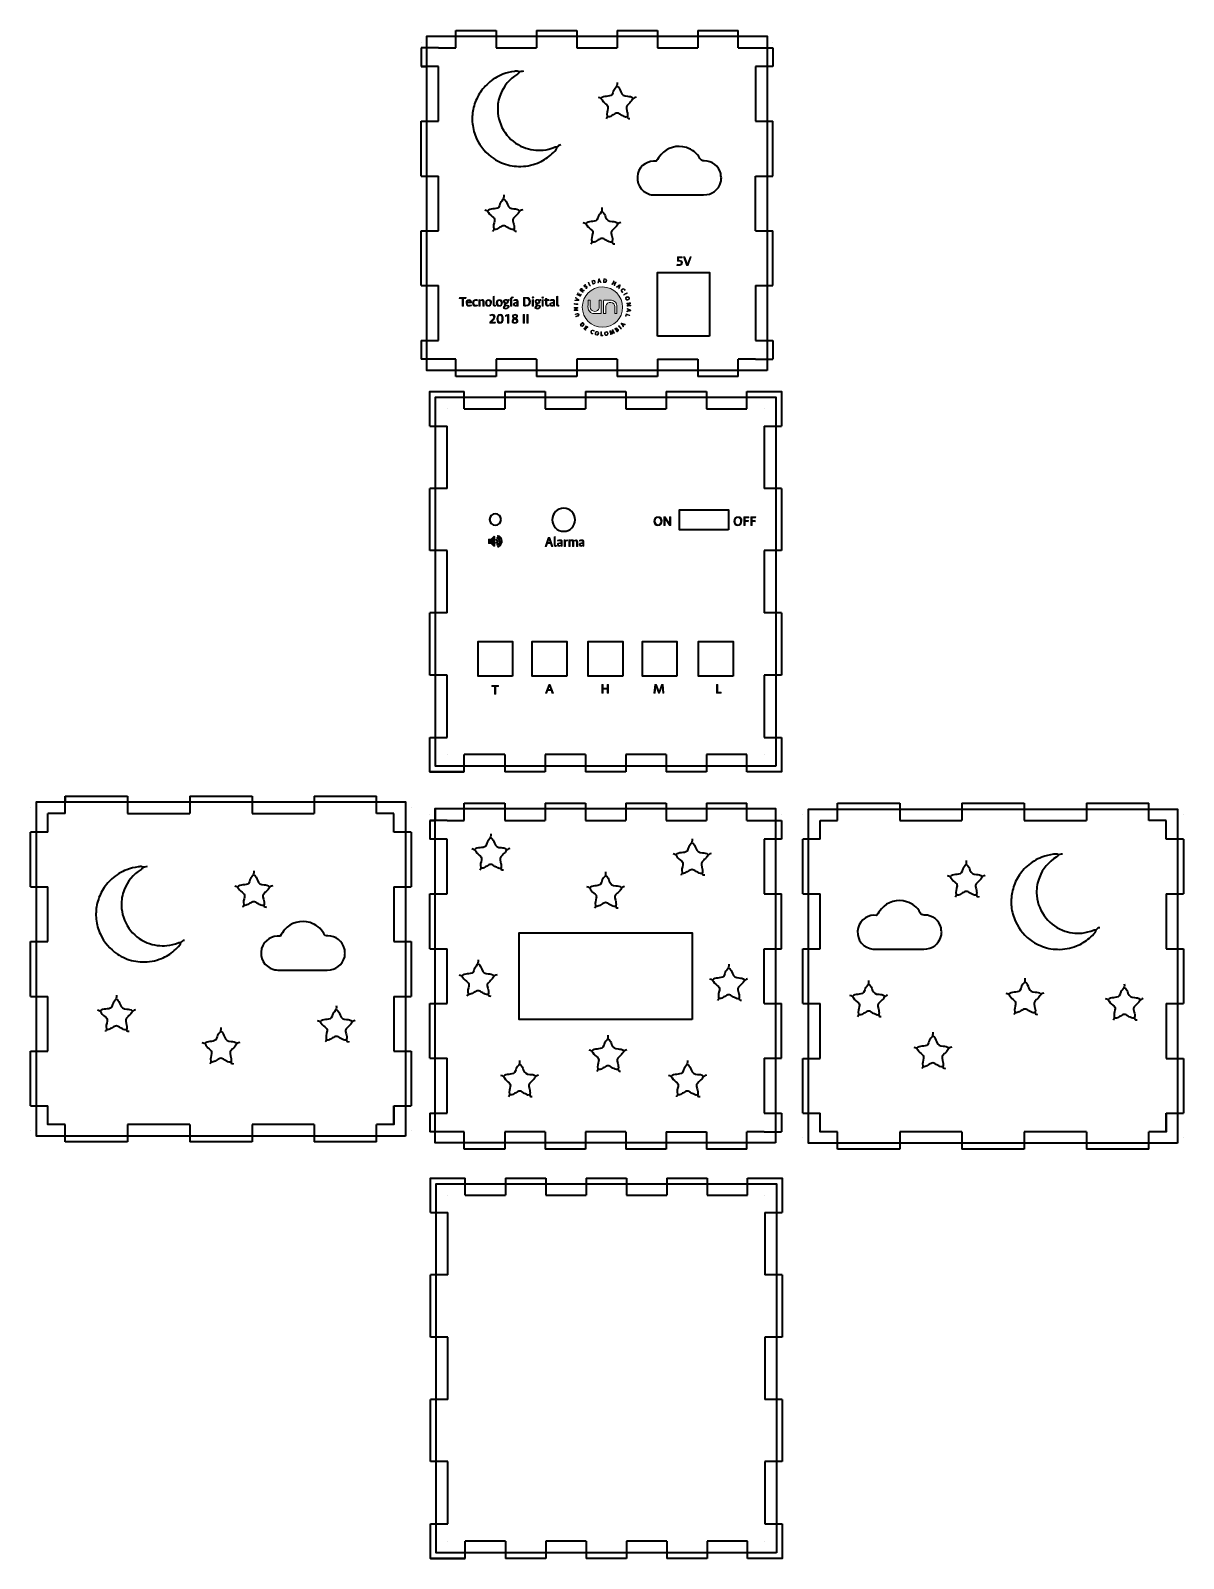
# Model space of a CAD drawing. Header units: inches. Extents: x 5 to 205, y -289 to -24.
import ezdxf

# ---------------------------------------------------------------- set-up
doc = ezdxf.new("R2010")
doc.units = ezdxf.units.IN
doc.header["$MEASUREMENT"] = 0
doc.layers.add('Capa 1', color=7, linetype='Continuous')

# ---------------------------------------------------------------- blocks, each defined once
blk = doc.blocks.new('block 2')
at = {"layer": 'Capa 1', "color": 250, "lineweight": 35, "true_color": 0x201815}
for points in [[(73, -26.28), (73, -26.28)], [(79, -24.28), (86, -24.28)], [(79, -27.28), (79, -24.28)], [(86, -24.28), (86, -27.28)], [(93, -24.28), (100, -24.28)], [(93, -24.28), (93, -27.28)], [(100, -24.28), (100, -27.28)], [(107, -24.28), (114, -24.28)], [(107, -24.28), (107, -27.28)], [(114, -24.28), (114, -27.28)], [(121, -24.28), (128, -24.28)], [(121, -24.28), (121, -27.28)], [(128, -27.28), (128, -24.28)], [(134, -26.28), (134, -26.28)], [(76, -27.28), (73, -27.28)], [(73, -27.28), (73, -30.52)], [(76, -27.28), (79, -27.28)], [(86, -27.28), (93, -27.28)], [(100, -27.28), (107, -27.28)], [(114, -27.28), (121, -27.28)], [(128, -27.28), (131, -27.28)], [(131, -27.28), (134, -27.28)], [(134, -27.28), (134, -30.52)], [(73, -30.52), (73, -30.52)], [(76, -30.52), (73, -30.52)], [(76, -40.03), (76, -30.52)], [(131, -30.52), (131, -40.03)], [(134, -30.52), (131, -30.52)], [(134, -30.52), (134, -30.52)], [(134, -30.52), (134, -30.52)], [(73, -40.03), (73, -40.03)], [(73, -40.03), (76, -40.03)], [(73, -49.53), (73, -40.03)], [(131, -40.03), (134, -40.03)], [(134, -40.03), (134, -40.03)], [(134, -49.53), (134, -40.03)], [(73, -49.53), (73.3, -49.53), (76, -49.53)], [(76, -49.53), (76, -49.53)], [(76, -59.04), (76, -49.53)], [(131, -49.53), (131, -49.53)], [(131, -49.53), (134, -49.53)], [(131, -59.04), (131, -49.53)], [(73, -59.04), (73.3, -59.04), (76, -59.04)], [(73, -68.54), (73, -59.04)], [(76, -59.04), (76, -59.04)], [(131, -59.04), (131, -59.04)], [(131, -59.04), (134, -59.04)], [(134, -68.54), (134, -59.04)], [(73, -68.54), (73, -68.54)], [(73, -68.54), (76, -68.54)], [(76, -78.04), (76, -68.54)], [(131, -68.54), (131, -68.54)], [(131, -68.54), (134, -68.54)], [(131, -68.54), (131, -78.04)], [(134, -68.54), (134, -68.54)], [(73, -78.04), (73, -78.04)], [(73, -78.04), (76, -78.04)], [(73, -78.04), (73, -81.28)], [(131, -78.04), (134, -78.04)], [(134, -78.04), (134, -78.04)], [(134, -78.04), (134, -78.04)], [(134, -78.04), (134, -81.28)], [(73, -80.66), (73, -80.66)], [(76, -81.28), (73, -81.28)], [(79, -81.28), (76, -81.28)], [(79, -84.28), (79, -81.28)], [(93, -81.28), (86, -81.28)], [(86, -81.28), (86, -84.28)], [(93, -81.28), (93, -84.28)], [(107, -81.28), (100, -81.28)], [(100, -81.28), (100, -84.28)], [(107, -81.28), (107, -84.28)], [(114, -81.28), (114, -81.28)], [(114, -81.28), (114, -84.28)], [(114, -81.28), (121, -81.28)], [(121, -81.28), (121, -81.28)], [(121, -81.28), (121, -84.28)], [(131, -81.28), (128, -81.28)], [(128, -84.28), (128, -81.28)], [(131, -81.28), (134, -81.28)], [(134, -80.66), (134, -80.66)], [(86, -84.28), (79, -84.28)], [(100, -84.28), (93, -84.28)], [(114, -84.28), (107, -84.28)], [(128, -84.28), (121, -84.28)]]:
    blk.add_lwpolyline(points, dxfattribs=at)
blk = doc.blocks.new('block 3')
at = {"layer": 'Capa 1', "color": 250, "lineweight": 35, "true_color": 0x201815}
for points in [[(74.5, -92.91), (74.5, -86.91), (80.5, -86.91)], [(80.5, -89.91), (80.5, -86.91)], [(87.5, -86.91), (94.5, -86.91)], [(87.5, -86.91), (87.5, -89.91)], [(94.5, -86.91), (94.5, -89.91)], [(101.5, -86.91), (108.5, -86.91)], [(101.5, -86.91), (101.5, -89.91)], [(108.5, -86.91), (108.5, -89.91)], [(115.5, -86.91), (122.5, -86.91)], [(115.5, -86.91), (115.5, -89.91)], [(122.5, -86.91), (122.5, -89.91)], [(129.5, -86.91), (135.5, -86.91), (135.5, -92.91)], [(129.5, -89.91), (129.5, -86.91)], [(77.5, -89.91), (77.5, -89.91)], [(80.5, -89.91), (87.5, -89.91)], [(94.5, -89.91), (101.5, -89.91)], [(108.5, -89.91), (115.5, -89.91)], [(122.5, -89.91), (129.5, -89.91)], [(132.5, -89.91), (132.5, -89.91)], [(74.5, -92.91), (77.5, -92.91)], [(77.5, -103.71), (77.5, -92.91)], [(132.5, -92.91), (132.5, -103.71)], [(132.5, -92.91), (135.5, -92.91)], [(74.5, -114.51), (74.5, -103.71)], [(77.5, -103.71), (74.5, -103.71)], [(77.5, -103.71), (77.5, -103.71)], [(135.5, -103.71), (132.5, -103.71)], [(135.5, -103.71), (135.5, -114.51)], [(77.5, -114.51), (74.5, -114.51)], [(77.5, -125.31), (77.5, -114.51)], [(77.5, -114.51), (77.5, -114.51)], [(135.5, -114.51), (132.5, -114.51)], [(132.5, -114.51), (132.5, -125.31)], [(74.5, -136.11), (74.5, -125.31)], [(77.5, -125.31), (74.5, -125.31)], [(132.5, -125.31), (132.5, -125.31)], [(135.5, -125.31), (132.5, -125.31)], [(135.5, -125.31), (135.5, -136.11)], [(77.5, -136.11), (74.5, -136.11)], [(77.5, -146.91), (77.5, -136.11)], [(132.5, -136.11), (132.5, -146.91)], [(135.5, -136.11), (132.5, -136.11)], [(80.5, -152.91), (74.5, -152.91), (74.5, -146.91)], [(74.5, -152.91), (74.5, -146.91)], [(74.5, -146.91), (77.5, -146.91)], [(135.5, -146.91), (135.5, -152.91), (129.5, -152.91)], [(132.5, -146.91), (135.5, -146.91)], [(77.5, -149.91), (77.5, -149.91)], [(87.5, -149.91), (80.5, -149.91)], [(80.5, -152.91), (80.5, -149.91)], [(87.5, -149.91), (87.5, -152.91)], [(101.5, -149.91), (94.5, -149.91)], [(94.5, -149.91), (94.5, -152.91)], [(101.5, -149.91), (101.5, -152.91)], [(115.5, -149.91), (108.5, -149.91)], [(108.5, -149.91), (108.5, -152.91)], [(115.5, -149.91), (115.5, -152.91)], [(129.5, -149.91), (122.5, -149.91)], [(122.5, -149.91), (122.5, -152.91)], [(129.5, -152.91), (129.5, -149.91)], [(132.5, -149.91), (132.5, -149.91)], [(74.5, -152.91), (80.5, -152.91)], [(94.5, -152.91), (87.5, -152.91)], [(108.5, -152.91), (101.5, -152.91)], [(122.5, -152.91), (115.5, -152.91)]]:
    blk.add_lwpolyline(points, dxfattribs=at)
blk = doc.blocks.new('block 4')
at = {"layer": 'Capa 1', "color": 250, "lineweight": 35, "true_color": 0x201815}
for points in [[(11.28, -157.1), (22.08, -157.1)], [(11.28, -160.1), (11.28, -157.1)], [(22.08, -157.1), (22.08, -160.1)], [(32.88, -157.1), (43.68, -157.1)], [(32.88, -157.1), (32.88, -160.1)], [(43.68, -157.1), (43.68, -160.1)], [(54.48, -157.1), (65.28, -157.1)], [(54.48, -157.1), (54.48, -160.1)], [(65.28, -160.1), (65.28, -157.1)], [(5.28, -159.1), (5.28, -159.1)], [(8.28, -163.34), (8.28, -160.1)], [(22.08, -160.1), (32.88, -160.1)], [(43.68, -160.1), (54.48, -160.1)], [(68.28, -160.1), (65.28, -160.1)], [(71.28, -159.1), (71.28, -159.1)], [(71.28, -159.1), (71.28, -159.1)], [(5.28, -172.84), (5.28, -163.34)], [(8.28, -163.34), (5.28, -163.34)], [(71.28, -163.34), (68.28, -163.34)], [(71.28, -163.34), (71.28, -172.84)], [(71.28, -163.34), (71.28, -163.34)], [(5.28, -172.84), (8.28, -172.84)], [(8.28, -182.35), (8.28, -172.84)], [(68.28, -172.84), (68.28, -182.35)], [(68.28, -172.84), (71.28, -172.84)], [(5.28, -191.85), (5.28, -182.35)], [(5.28, -182.35), (8.28, -182.35)], [(68.28, -182.35), (71.28, -182.35)], [(71.28, -182.35), (71.28, -191.85)], [(5.28, -191.85), (8.28, -191.85)], [(8.28, -201.35), (8.28, -191.85)], [(68.28, -191.85), (68.28, -201.35)], [(68.28, -191.85), (71.28, -191.85)], [(5.28, -210.86), (5.28, -201.35)], [(5.28, -201.35), (8.28, -201.35)], [(68.28, -201.35), (71.28, -201.35)], [(71.28, -201.35), (71.28, -210.86)], [(5.28, -210.86), (8.28, -210.86)], [(11.28, -214.1), (8.28, -214.1), (8.28, -210.86)], [(68.28, -210.86), (68.28, -214.1), (65.28, -214.1)], [(68.28, -214.1), (68.28, -210.86)], [(68.28, -210.86), (71.28, -210.86)], [(11.28, -217.1), (11.28, -214.1)], [(32.88, -214.1), (22.08, -214.1)], [(22.08, -214.1), (22.08, -217.1)], [(32.88, -214.1), (32.88, -217.1)], [(54.48, -214.1), (43.68, -214.1)], [(43.68, -214.1), (43.68, -217.1)], [(54.48, -214.1), (54.48, -217.1)], [(65.28, -217.1), (65.28, -214.1)], [(5.28, -215.1), (5.28, -215.1)], [(22.08, -217.1), (11.28, -217.1)], [(43.68, -217.1), (32.88, -217.1)], [(65.28, -217.1), (54.48, -217.1)], [(71.28, -215.1), (71.28, -215.1)]]:
    blk.add_lwpolyline(points, dxfattribs=at)
blk = doc.blocks.new('block 5')
at = {"layer": 'Capa 1', "color": 250, "lineweight": 35, "true_color": 0x201815}
for points in [[(145.21, -158.34), (156.01, -158.34)], [(145.21, -161.34), (145.21, -158.34)], [(156.01, -158.34), (156.01, -161.34)], [(166.81, -158.34), (177.61, -158.34)], [(166.81, -158.34), (166.81, -161.34)], [(177.61, -158.34), (177.61, -161.34)], [(188.41, -158.34), (199.21, -158.34)], [(188.41, -158.34), (188.41, -161.34)], [(199.21, -161.34), (199.21, -158.34)], [(139.21, -160.34), (139.21, -160.34)], [(142.21, -164.58), (142.21, -161.34)], [(156.01, -161.34), (166.81, -161.34)], [(177.61, -161.34), (188.41, -161.34)], [(202.21, -161.34), (199.21, -161.34)], [(205.21, -160.34), (205.21, -160.34)], [(205.21, -160.34), (205.21, -160.34)], [(139.21, -174.08), (139.21, -164.58)], [(142.21, -164.58), (139.21, -164.58)], [(205.21, -164.58), (202.21, -164.58)], [(205.21, -164.58), (205.21, -174.08)], [(205.21, -164.58), (205.21, -164.58)], [(139.21, -174.08), (142.21, -174.08)], [(142.21, -183.59), (142.21, -174.08)], [(202.21, -174.08), (202.21, -183.59)], [(202.21, -174.08), (205.21, -174.08)], [(139.21, -193.09), (139.21, -183.59)], [(139.21, -183.59), (142.21, -183.59)], [(202.21, -183.59), (205.21, -183.59)], [(205.21, -183.59), (205.21, -193.09)], [(139.21, -193.09), (142.21, -193.09)], [(142.21, -202.6), (142.21, -193.09)], [(202.21, -193.09), (202.21, -202.6)], [(202.21, -193.09), (205.21, -193.09)], [(139.21, -212.1), (139.21, -202.6)], [(139.21, -202.6), (142.21, -202.6)], [(202.21, -202.6), (205.21, -202.6)], [(205.21, -202.6), (205.21, -212.1)], [(139.21, -212.1), (142.21, -212.1)], [(145.21, -215.34), (142.21, -215.34), (142.21, -212.1)], [(202.21, -212.1), (202.21, -215.34), (199.21, -215.34)], [(202.21, -215.34), (202.21, -212.1)], [(202.21, -212.1), (205.21, -212.1)], [(139.21, -216.34), (139.21, -216.34)], [(145.21, -218.34), (145.21, -215.34)], [(166.81, -215.34), (156.01, -215.34)], [(156.01, -215.34), (156.01, -218.34)], [(166.81, -215.34), (166.81, -218.34)], [(188.41, -215.34), (177.61, -215.34)], [(177.61, -215.34), (177.61, -218.34)], [(188.41, -215.34), (188.41, -218.34)], [(199.21, -218.34), (199.21, -215.34)], [(205.21, -216.34), (205.21, -216.34)], [(156.01, -218.34), (145.21, -218.34)], [(177.61, -218.34), (166.81, -218.34)], [(199.21, -218.34), (188.41, -218.34)]]:
    blk.add_lwpolyline(points, dxfattribs=at)
blk = doc.blocks.new('block 6')
at = {"layer": 'Capa 1', "color": 250, "lineweight": 35, "true_color": 0x201815}
for points in [[(74.63, -229.36), (74.63, -223.36), (80.63, -223.36)], [(80.63, -226.36), (80.63, -223.36)], [(87.62, -223.36), (94.63, -223.36)], [(87.62, -223.36), (87.62, -226.36)], [(94.63, -223.36), (94.63, -226.36)], [(101.62, -223.36), (108.63, -223.36)], [(101.63, -223.36), (101.63, -226.36)], [(108.63, -223.36), (108.63, -226.36)], [(115.63, -223.36), (122.63, -223.36)], [(115.63, -223.36), (115.63, -226.36)], [(122.63, -223.36), (122.63, -226.36)], [(129.63, -223.36), (135.63, -223.36), (135.63, -229.36)], [(129.63, -226.36), (129.63, -223.36)], [(77.63, -226.36), (77.63, -226.36)], [(80.63, -226.36), (87.62, -226.36)], [(94.62, -226.36), (101.62, -226.36)], [(108.63, -226.36), (115.63, -226.36)], [(122.63, -226.36), (129.63, -226.36)], [(132.63, -226.36), (132.63, -226.36)], [(74.63, -229.36), (77.63, -229.36)], [(77.63, -240.16), (77.63, -229.36)], [(132.63, -229.36), (132.63, -240.16)], [(132.63, -229.36), (135.63, -229.36)], [(74.63, -250.96), (74.63, -240.16)], [(77.63, -240.16), (74.63, -240.16)], [(77.63, -240.16), (77.63, -240.16)], [(135.63, -240.16), (132.63, -240.16)], [(135.63, -240.16), (135.63, -250.96)], [(77.63, -250.96), (74.63, -250.96)], [(77.63, -261.76), (77.63, -250.96)], [(77.63, -250.96), (77.63, -250.96)], [(135.63, -250.96), (132.63, -250.96)], [(132.63, -250.96), (132.63, -261.76)], [(74.63, -272.56), (74.63, -261.76)], [(77.63, -261.76), (74.63, -261.76)], [(132.63, -261.76), (132.63, -261.76)], [(135.63, -261.76), (132.63, -261.76)], [(135.63, -261.76), (135.63, -272.56)], [(77.63, -272.56), (74.63, -272.56)], [(77.63, -283.36), (77.63, -272.56)], [(132.63, -272.56), (132.63, -283.36)], [(135.63, -272.56), (132.63, -272.56)], [(80.62, -289.36), (74.63, -289.36), (74.63, -283.36)], [(74.63, -289.36), (74.63, -283.36)], [(74.63, -283.36), (77.63, -283.36)], [(135.63, -283.36), (135.63, -289.36), (129.63, -289.36)], [(132.63, -283.36), (135.63, -283.36)], [(77.63, -286.36), (77.63, -286.36)], [(87.62, -286.36), (80.62, -286.36)], [(80.63, -289.36), (80.63, -286.36)], [(87.62, -286.36), (87.62, -289.36)], [(101.62, -286.36), (94.63, -286.36)], [(94.63, -286.36), (94.63, -289.36)], [(101.63, -286.36), (101.63, -289.36)], [(115.63, -286.36), (108.63, -286.36)], [(108.63, -286.36), (108.63, -289.36)], [(115.63, -286.36), (115.63, -289.36)], [(129.63, -286.36), (122.63, -286.36)], [(122.63, -286.36), (122.63, -289.36)], [(129.63, -289.36), (129.63, -286.36)], [(132.63, -286.36), (132.63, -286.36)], [(74.63, -289.36), (80.63, -289.36)], [(94.63, -289.36), (87.62, -289.36)], [(108.63, -289.36), (101.63, -289.36)], [(122.63, -289.36), (115.63, -289.36)]]:
    blk.add_lwpolyline(points, dxfattribs=at)
blk = doc.blocks.new('block 7')
at = {"layer": 'Capa 1', "color": 250, "lineweight": 35, "true_color": 0x201815}
for points in [[(80.5, -158.34), (87.5, -158.34)], [(80.5, -161.34), (80.5, -158.34)], [(87.5, -158.34), (87.5, -161.34)], [(94.5, -158.34), (101.5, -158.34)], [(94.5, -158.34), (94.5, -161.34)], [(101.5, -158.34), (101.5, -161.34)], [(108.5, -158.34), (115.5, -158.34)], [(108.5, -158.34), (108.5, -161.34)], [(115.5, -158.34), (115.5, -161.34)], [(122.5, -158.34), (129.5, -158.34)], [(122.5, -158.34), (122.5, -161.34)], [(129.5, -161.34), (129.5, -158.34)], [(74.5, -160.34), (74.5, -160.34)], [(77.5, -161.34), (74.5, -161.34)], [(74.5, -161.34), (74.5, -164.58)], [(77.5, -161.34), (80.5, -161.34)], [(87.5, -161.34), (94.5, -161.34)], [(101.5, -161.34), (108.5, -161.34)], [(115.5, -161.34), (122.5, -161.34)], [(129.5, -161.34), (132.5, -161.34)], [(132.5, -161.34), (135.5, -161.34)], [(135.5, -160.34), (135.5, -160.34)], [(135.5, -161.34), (135.5, -164.58)], [(74.5, -164.58), (74.5, -164.58)], [(77.5, -164.58), (74.5, -164.58)], [(77.5, -174.08), (77.5, -164.58)], [(132.5, -164.58), (132.5, -174.08)], [(135.5, -164.58), (132.5, -164.58)], [(135.5, -164.58), (135.5, -164.58)], [(135.5, -164.58), (135.5, -164.58)], [(74.5, -174.08), (74.5, -174.08)], [(74.5, -174.08), (77.5, -174.08)], [(74.5, -183.59), (74.5, -174.08)], [(132.5, -174.08), (135.5, -174.08)], [(135.5, -174.08), (135.5, -174.08)], [(135.5, -183.59), (135.5, -174.08)], [(74.5, -183.59), (74.8, -183.59), (77.5, -183.59)], [(77.5, -183.59), (77.5, -183.59)], [(77.5, -193.09), (77.5, -183.59)], [(132.5, -183.59), (132.5, -183.59)], [(132.5, -183.59), (135.5, -183.59)], [(132.5, -193.09), (132.5, -183.59)], [(74.5, -193.09), (74.8, -193.09), (77.5, -193.09)], [(74.5, -202.59), (74.5, -193.09)], [(77.5, -193.09), (77.5, -193.09)], [(132.5, -193.09), (132.5, -193.09)], [(132.5, -193.09), (135.5, -193.09)], [(135.5, -202.59), (135.5, -193.09)], [(74.5, -202.59), (74.5, -202.59)], [(74.5, -202.59), (77.5, -202.59)], [(77.5, -212.1), (77.5, -202.59)], [(132.5, -202.59), (132.5, -202.59)], [(132.5, -202.59), (135.5, -202.59)], [(132.5, -202.59), (132.5, -212.1)], [(135.5, -202.6), (135.5, -202.6)], [(74.5, -212.1), (74.5, -212.1)], [(74.5, -212.1), (77.5, -212.1)], [(74.5, -212.1), (74.5, -215.34)], [(132.5, -212.1), (135.5, -212.1)], [(135.5, -212.1), (135.5, -212.1)], [(135.5, -212.1), (135.5, -212.1)], [(135.5, -212.1), (135.5, -215.34)], [(74.5, -214.72), (74.5, -214.72)], [(77.5, -215.34), (74.5, -215.34)], [(80.5, -215.34), (77.5, -215.34)], [(80.5, -218.34), (80.5, -215.34)], [(94.5, -215.34), (87.5, -215.34)], [(87.5, -215.34), (87.5, -218.34)], [(94.5, -215.34), (94.5, -218.34)], [(108.5, -215.34), (101.5, -215.34)], [(101.5, -215.34), (101.5, -218.34)], [(108.5, -215.34), (108.5, -218.34)], [(115.5, -215.34), (115.5, -215.34)], [(115.5, -215.34), (115.5, -218.34)], [(115.5, -215.34), (122.5, -215.34)], [(122.5, -215.34), (122.5, -215.34)], [(122.5, -215.34), (122.5, -218.34)], [(132.5, -215.34), (129.5, -215.34)], [(129.5, -218.34), (129.5, -215.34)], [(132.5, -215.34), (135.5, -215.34)], [(135.5, -214.72), (135.5, -214.72)], [(87.5, -218.34), (80.5, -218.34)], [(101.5, -218.34), (94.5, -218.34)], [(115.5, -218.34), (108.5, -218.34)], [(129.5, -218.34), (122.5, -218.34)]]:
    blk.add_lwpolyline(points, dxfattribs=at)
blk = doc.blocks.new('block 8')
at = {"layer": 'Capa 1', "color": 7, "lineweight": 35, "true_color": 0xffffff}
for points, knots in [([(25.52, -169.34), (25.37, -169.36), (25.21, -169.39), (25.06, -169.42), (24.89, -169.45), (24.75, -169.48), (24.58, -169.38), (24.39, -169.27), (24.15, -169.35), (23.94, -169.38), (23.26, -169.47), (22.59, -169.62), (21.95, -169.87), (20.99, -170.24), (20.13, -170.76), (19.37, -171.45), (18.7, -172.06), (18.14, -172.74), (17.7, -173.53), (17.26, -174.3), (16.96, -175.11), (16.78, -175.98), (16.61, -176.8), (16.58, -177.62), (16.66, -178.44), (16.75, -179.35), (16.99, -180.22), (17.38, -181.05), (18.04, -182.48), (19.04, -183.62), (20.33, -184.5), (21.18, -185.08), (22.14, -185.46), (23.14, -185.69), (23.63, -185.79), (24.14, -185.84), (24.65, -185.86), (25.8, -185.9), (26.9, -185.69), (27.96, -185.27), (28.77, -184.95), (29.52, -184.5), (30.18, -183.91), (30.53, -183.61), (30.87, -183.28), (31.17, -182.93), (31.28, -182.8), (31.34, -182.66), (31.35, -182.49)], [0, 0, 0, 0, 1, 1, 1, 2, 2, 2, 3, 3, 3, 4, 4, 4, 5, 5, 5, 6, 6, 6, 7, 7, 7, 8, 8, 8, 9, 9, 9, 10, 10, 10, 11, 11, 11, 12, 12, 12, 13, 13, 13, 14, 14, 14, 15, 15, 15, 16, 16, 16, 16]), ([(24.76, -169.51), (24.71, -169.67), (24.58, -169.77), (24.44, -169.85), (23.06, -170.69), (22.09, -171.89), (21.5, -173.37), (21.16, -174.23), (21.01, -175.14), (21.04, -176.07), (21.08, -177.5), (21.49, -178.82), (22.32, -180), (23.13, -181.15), (24.18, -182.01), (25.49, -182.54), (26.06, -182.77), (26.64, -182.92), (27.25, -183), (27.81, -183.08), (28.37, -183.08), (28.92, -183.03), (29.6, -182.97), (30.26, -182.79), (30.89, -182.53), (30.95, -182.51), (31.02, -182.46), (31.07, -182.47), (31.35, -182.54), (31.51, -182.37), (31.67, -182.19), (31.75, -182.1), (31.84, -182.06), (31.96, -182.08)], [0, 0, 0, 0, 1, 1, 1, 2, 2, 2, 3, 3, 3, 4, 4, 4, 5, 5, 5, 6, 6, 6, 7, 7, 7, 8, 8, 8, 9, 9, 9, 10, 10, 10, 11, 11, 11, 11])]:
    blk.add_open_spline(points, degree=3, knots=knots, dxfattribs=at)
blk = doc.blocks.new('block 9')
at = {"layer": 'Capa 1', "color": 7, "lineweight": 35, "true_color": 0xffffff}
blk.add_open_spline([(59.84, -184.29), (59.69, -184.07), (59.79, -183.82), (59.73, -183.59), (59.36, -182.26), (58.28, -181.37), (56.82, -181.35), (56.47, -181.35), (56.27, -181.24), (56.12, -180.96), (55.59, -179.99), (54.8, -179.38), (53.76, -179.05), (52.15, -178.54), (50.38, -179.07), (49.38, -180.26), (49.07, -180.63), (48.81, -181.04), (48.54, -181.42), (47.26, -181.22), (45.7, -182.1), (45.34, -183.55), (44.95, -185.17), (45.74, -186.66), (47.44, -187.18), (47.73, -187.26), (48.05, -187.28), (48.37, -187.28), (51.16, -187.26), (53.95, -187.28), (56.74, -187.27), (58.23, -187.26), (59.29, -186.46), (59.75, -184.98), (59.82, -184.77), (59.72, -184.52), (59.88, -184.33)], degree=3, knots=[0, 0, 0, 0, 1, 1, 1, 2, 2, 2, 3, 3, 3, 4, 4, 4, 5, 5, 5, 6, 6, 6, 7, 7, 7, 8, 8, 8, 9, 9, 9, 10, 10, 10, 11, 11, 11, 12, 12, 12, 12], dxfattribs=at)
blk = doc.blocks.new('block 10')
at = {"layer": 'Capa 1', "color": 7, "lineweight": 35, "true_color": 0xffffff}
for points, knots in [([(43.98, -170.07), (44.01, -170.47), (43.98, -170.82), (43.64, -171.13), (43.44, -171.32), (43.32, -171.62), (43.25, -171.9), (43.13, -172.4), (42.75, -172.43), (42.35, -172.48), (42.01, -172.52), (41.65, -172.52), (41.34, -172.71), (41.3, -172.74), (41.27, -172.78), (41.23, -172.82)], [0, 0, 0, 0, 1, 1, 1, 2, 2, 2, 3, 3, 3, 4, 4, 4, 5, 5, 5, 5]), ([(44.02, -170.77), (44.38, -170.98), (44.49, -171.37), (44.62, -171.71), (44.83, -172.28), (45.19, -172.47), (45.76, -172.49), (46.09, -172.51), (46.47, -172.52), (46.73, -172.82)], [0, 0, 0, 0, 1, 1, 1, 2, 2, 2, 3, 3, 3, 3]), ([(40.68, -172.65), (40.98, -172.71), (41.21, -172.82), (41.36, -173.13), (41.53, -173.49), (41.9, -173.71), (42.2, -173.98), (42.41, -174.17), (42.39, -174.36), (42.36, -174.61), (42.29, -175.04), (42.11, -175.47), (42.24, -175.92), (42.31, -176.15), (42.09, -176.22), (42.06, -176.39)], [0, 0, 0, 0, 1, 1, 1, 2, 2, 2, 3, 3, 3, 4, 4, 4, 5, 5, 5, 5]), ([(47.27, -172.65), (46.98, -172.71), (46.75, -172.82), (46.6, -173.13), (46.47, -173.38), (46.2, -173.58), (45.99, -173.79), (45.49, -174.3), (45.51, -174.29), (45.67, -175), (45.74, -175.29), (45.86, -175.6), (45.77, -175.92), (45.68, -176.25), (45.79, -176.35), (46.19, -176.35)], [0, 0, 0, 0, 1, 1, 1, 2, 2, 2, 3, 3, 3, 4, 4, 4, 5, 5, 5, 5]), ([(45.68, -176.08), (45.33, -176.17), (45.08, -175.91), (44.79, -175.8), (44.61, -175.73), (44.46, -175.59), (44.29, -175.5), (44.08, -175.39), (43.87, -175.39), (43.67, -175.5), (43.43, -175.62), (43.19, -175.74), (42.97, -175.89), (42.76, -176.04), (42.53, -176.09), (42.27, -176.08)], [0, 0, 0, 0, 1, 1, 1, 2, 2, 2, 3, 3, 3, 4, 4, 4, 5, 5, 5, 5])]:
    blk.add_open_spline(points, degree=3, knots=knots, dxfattribs=at)
blk = doc.blocks.new('block 11')
at = {"layer": 'Capa 1', "color": 7, "lineweight": 35, "true_color": 0xffffff}
for points, knots in [([(38.28, -197.24), (38.3, -197.64), (38.27, -197.99), (37.94, -198.3), (37.74, -198.49), (37.62, -198.79), (37.55, -199.07), (37.42, -199.57), (37.04, -199.6), (36.65, -199.65), (36.31, -199.69), (35.95, -199.69), (35.64, -199.88), (35.6, -199.91), (35.56, -199.96), (35.52, -200)], [0, 0, 0, 0, 1, 1, 1, 2, 2, 2, 3, 3, 3, 4, 4, 4, 5, 5, 5, 5]), ([(38.31, -197.94), (38.67, -198.15), (38.79, -198.54), (38.92, -198.88), (39.13, -199.45), (39.48, -199.64), (40.06, -199.66), (40.39, -199.68), (40.77, -199.69), (41.03, -200)], [0, 0, 0, 0, 1, 1, 1, 2, 2, 2, 3, 3, 3, 3]), ([(34.98, -199.82), (35.28, -199.88), (35.51, -199.99), (35.65, -200.3), (35.83, -200.67), (36.2, -200.88), (36.5, -201.15), (36.71, -201.34), (36.69, -201.53), (36.66, -201.78), (36.59, -202.21), (36.4, -202.65), (36.54, -203.09), (36.6, -203.32), (36.39, -203.4), (36.36, -203.56)], [0, 0, 0, 0, 1, 1, 1, 2, 2, 2, 3, 3, 3, 4, 4, 4, 5, 5, 5, 5]), ([(41.57, -199.82), (41.27, -199.88), (41.05, -199.99), (40.89, -200.3), (40.76, -200.56), (40.5, -200.75), (40.29, -200.96), (39.79, -201.47), (39.81, -201.46), (39.97, -202.17), (40.04, -202.47), (40.15, -202.77), (40.06, -203.1), (39.98, -203.42), (40.09, -203.52), (40.48, -203.52)], [0, 0, 0, 0, 1, 1, 1, 2, 2, 2, 3, 3, 3, 4, 4, 4, 5, 5, 5, 5]), ([(39.98, -203.25), (39.63, -203.34), (39.38, -203.08), (39.09, -202.97), (38.91, -202.91), (38.76, -202.77), (38.58, -202.67), (38.38, -202.56), (38.17, -202.56), (37.97, -202.67), (37.73, -202.79), (37.49, -202.91), (37.27, -203.06), (37.05, -203.21), (36.83, -203.27), (36.57, -203.25)], [0, 0, 0, 0, 1, 1, 1, 2, 2, 2, 3, 3, 3, 4, 4, 4, 5, 5, 5, 5])]:
    blk.add_open_spline(points, degree=3, knots=knots, dxfattribs=at)
blk = doc.blocks.new('block 12')
at = {"layer": 'Capa 1', "color": 7, "lineweight": 35, "true_color": 0xffffff}
for points, knots in [([(20.16, -191.63), (20.19, -192.02), (20.16, -192.38), (19.83, -192.69), (19.63, -192.87), (19.51, -193.18), (19.44, -193.45), (19.31, -193.95), (18.93, -193.98), (18.54, -194.03), (18.19, -194.07), (17.84, -194.07), (17.53, -194.26), (17.49, -194.29), (17.45, -194.34), (17.41, -194.38)], [0, 0, 0, 0, 1, 1, 1, 2, 2, 2, 3, 3, 3, 4, 4, 4, 5, 5, 5, 5]), ([(20.2, -192.32), (20.56, -192.53), (20.68, -192.92), (20.8, -193.26), (21.01, -193.83), (21.37, -194.02), (21.95, -194.04), (22.28, -194.06), (22.66, -194.07), (22.92, -194.38)], [0, 0, 0, 0, 1, 1, 1, 2, 2, 2, 3, 3, 3, 3]), ([(16.87, -194.2), (17.17, -194.26), (17.39, -194.37), (17.54, -194.68), (17.72, -195.05), (18.09, -195.26), (18.39, -195.53), (18.6, -195.72), (18.58, -195.92), (18.54, -196.16), (18.48, -196.6), (18.29, -197.03), (18.43, -197.47), (18.49, -197.7), (18.28, -197.78), (18.25, -197.94)], [0, 0, 0, 0, 1, 1, 1, 2, 2, 2, 3, 3, 3, 4, 4, 4, 5, 5, 5, 5]), ([(23.46, -194.2), (23.16, -194.26), (22.94, -194.37), (22.78, -194.68), (22.65, -194.94), (22.39, -195.13), (22.18, -195.34), (21.68, -195.85), (21.7, -195.84), (21.86, -196.55), (21.93, -196.85), (22.04, -197.15), (21.95, -197.48), (21.86, -197.8), (21.98, -197.9), (22.37, -197.9)], [0, 0, 0, 0, 1, 1, 1, 2, 2, 2, 3, 3, 3, 4, 4, 4, 5, 5, 5, 5]), ([(21.87, -197.63), (21.52, -197.72), (21.27, -197.46), (20.98, -197.35), (20.8, -197.29), (20.65, -197.15), (20.47, -197.05), (20.27, -196.94), (20.06, -196.94), (19.85, -197.05), (19.62, -197.18), (19.38, -197.29), (19.16, -197.44), (18.94, -197.59), (18.71, -197.65), (18.46, -197.63)], [0, 0, 0, 0, 1, 1, 1, 2, 2, 2, 3, 3, 3, 4, 4, 4, 5, 5, 5, 5])]:
    blk.add_open_spline(points, degree=3, knots=knots, dxfattribs=at)
blk = doc.blocks.new('block 13')
at = {"layer": 'Capa 1', "color": 7, "lineweight": 35, "true_color": 0xffffff}
for points, knots in [([(58.3, -193.44), (58.33, -193.84), (58.29, -194.19), (57.96, -194.5), (57.76, -194.69), (57.64, -194.99), (57.57, -195.27), (57.44, -195.77), (57.06, -195.8), (56.67, -195.85), (56.33, -195.89), (55.97, -195.89), (55.66, -196.08), (55.62, -196.11), (55.58, -196.16), (55.55, -196.19)], [0, 0, 0, 0, 1, 1, 1, 2, 2, 2, 3, 3, 3, 4, 4, 4, 5, 5, 5, 5]), ([(55, -196.02), (55.3, -196.08), (55.53, -196.19), (55.67, -196.5), (55.85, -196.87), (56.22, -197.08), (56.52, -197.35), (56.73, -197.54), (56.71, -197.73), (56.68, -197.98), (56.61, -198.41), (56.43, -198.85), (56.56, -199.29), (56.63, -199.52), (56.41, -199.6), (56.38, -199.76)], [0, 0, 0, 0, 1, 1, 1, 2, 2, 2, 3, 3, 3, 4, 4, 4, 5, 5, 5, 5]), ([(58.34, -194.14), (58.69, -194.35), (58.81, -194.74), (58.94, -195.08), (59.15, -195.65), (59.5, -195.84), (60.08, -195.86), (60.41, -195.88), (60.79, -195.89), (61.05, -196.19)], [0, 0, 0, 0, 1, 1, 1, 2, 2, 2, 3, 3, 3, 3]), ([(61.59, -196.02), (61.29, -196.08), (61.07, -196.19), (60.92, -196.5), (60.78, -196.75), (60.52, -196.95), (60.31, -197.16), (59.81, -197.67), (59.83, -197.66), (59.99, -198.37), (60.06, -198.66), (60.18, -198.97), (60.09, -199.3), (60, -199.62), (60.11, -199.72), (60.51, -199.72)], [0, 0, 0, 0, 1, 1, 1, 2, 2, 2, 3, 3, 3, 4, 4, 4, 5, 5, 5, 5]), ([(60, -199.45), (59.65, -199.54), (59.4, -199.28), (59.11, -199.17), (58.93, -199.1), (58.78, -198.97), (58.61, -198.87), (58.4, -198.76), (58.19, -198.76), (57.99, -198.87), (57.75, -198.99), (57.51, -199.11), (57.29, -199.26), (57.08, -199.41), (56.85, -199.46), (56.59, -199.45)], [0, 0, 0, 0, 1, 1, 1, 2, 2, 2, 3, 3, 3, 4, 4, 4, 5, 5, 5, 5])]:
    blk.add_open_spline(points, degree=3, knots=knots, dxfattribs=at)
blk = doc.blocks.new('block 14')
at = {"layer": 'Capa 1', "color": 7, "lineweight": 35, "true_color": 0xffffff}
for points, knots in [([(90.08, -202.95), (90.11, -203.34), (90.08, -203.7), (89.74, -204.01), (89.55, -204.19), (89.42, -204.5), (89.36, -204.77), (89.23, -205.27), (88.85, -205.3), (88.45, -205.35), (88.11, -205.4), (87.76, -205.39), (87.45, -205.58), (87.4, -205.61), (87.37, -205.66), (87.33, -205.7)], [0, 0, 0, 0, 1, 1, 1, 2, 2, 2, 3, 3, 3, 4, 4, 4, 5, 5, 5, 5]), ([(90.12, -203.65), (90.48, -203.85), (90.6, -204.25), (90.72, -204.58), (90.93, -205.15), (91.29, -205.34), (91.86, -205.37), (92.19, -205.38), (92.58, -205.39), (92.83, -205.7)], [0, 0, 0, 0, 1, 1, 1, 2, 2, 2, 3, 3, 3, 3]), ([(86.79, -205.52), (87.08, -205.58), (87.31, -205.69), (87.46, -206), (87.63, -206.37), (88.01, -206.59), (88.3, -206.86), (88.51, -207.05), (88.5, -207.24), (88.46, -207.48), (88.4, -207.92), (88.21, -208.35), (88.34, -208.8), (88.41, -209.02), (88.2, -209.1), (88.16, -209.26)], [0, 0, 0, 0, 1, 1, 1, 2, 2, 2, 3, 3, 3, 4, 4, 4, 5, 5, 5, 5]), ([(93.37, -205.52), (93.08, -205.58), (92.86, -205.7), (92.7, -206), (92.57, -206.26), (92.31, -206.45), (92.09, -206.67), (91.6, -207.17), (91.61, -207.16), (91.78, -207.87), (91.85, -208.17), (91.96, -208.47), (91.87, -208.8), (91.78, -209.12), (91.9, -209.22), (92.29, -209.22)], [0, 0, 0, 0, 1, 1, 1, 2, 2, 2, 3, 3, 3, 4, 4, 4, 5, 5, 5, 5]), ([(91.79, -208.95), (91.43, -209.04), (91.19, -208.78), (90.9, -208.68), (90.72, -208.61), (90.56, -208.47), (90.39, -208.37), (90.19, -208.26), (89.98, -208.26), (89.77, -208.37), (89.54, -208.5), (89.29, -208.61), (89.08, -208.76), (88.86, -208.91), (88.63, -208.97), (88.38, -208.95)], [0, 0, 0, 0, 1, 1, 1, 2, 2, 2, 3, 3, 3, 4, 4, 4, 5, 5, 5, 5])]:
    blk.add_open_spline(points, degree=3, knots=knots, dxfattribs=at)
blk = doc.blocks.new('block 15')
at = {"layer": 'Capa 1', "color": 7, "lineweight": 35, "true_color": 0xffffff}
for points, knots in [([(105, -170.23), (105.03, -170.63), (105, -170.98), (104.66, -171.29), (104.47, -171.48), (104.34, -171.78), (104.28, -172.06), (104.15, -172.56), (103.77, -172.59), (103.37, -172.64), (103.03, -172.68), (102.68, -172.68), (102.37, -172.87), (102.32, -172.9), (102.29, -172.95), (102.25, -172.99)], [0, 0, 0, 0, 1, 1, 1, 2, 2, 2, 3, 3, 3, 4, 4, 4, 5, 5, 5, 5]), ([(105.04, -170.93), (105.4, -171.14), (105.52, -171.53), (105.64, -171.87), (105.85, -172.44), (106.21, -172.63), (106.78, -172.65), (107.11, -172.67), (107.5, -172.68), (107.75, -172.99)], [0, 0, 0, 0, 1, 1, 1, 2, 2, 2, 3, 3, 3, 3]), ([(101.71, -172.81), (102, -172.87), (102.23, -172.98), (102.38, -173.29), (102.55, -173.66), (102.93, -173.87), (103.22, -174.14), (103.43, -174.33), (103.42, -174.52), (103.38, -174.77), (103.32, -175.2), (103.13, -175.64), (103.26, -176.08), (103.33, -176.31), (103.12, -176.39), (103.08, -176.55)], [0, 0, 0, 0, 1, 1, 1, 2, 2, 2, 3, 3, 3, 4, 4, 4, 5, 5, 5, 5]), ([(108.29, -172.81), (108, -172.87), (107.77, -172.98), (107.62, -173.29), (107.49, -173.55), (107.23, -173.74), (107.01, -173.95), (106.52, -174.46), (106.53, -174.45), (106.7, -175.16), (106.76, -175.46), (106.88, -175.76), (106.79, -176.09), (106.7, -176.41), (106.82, -176.51), (107.21, -176.51)], [0, 0, 0, 0, 1, 1, 1, 2, 2, 2, 3, 3, 3, 4, 4, 4, 5, 5, 5, 5]), ([(106.71, -176.24), (106.35, -176.33), (106.11, -176.07), (105.82, -175.96), (105.64, -175.9), (105.48, -175.76), (105.31, -175.66), (105.11, -175.55), (104.9, -175.55), (104.69, -175.66), (104.46, -175.79), (104.21, -175.9), (104, -176.05), (103.78, -176.2), (103.55, -176.26), (103.3, -176.24)], [0, 0, 0, 0, 1, 1, 1, 2, 2, 2, 3, 3, 3, 4, 4, 4, 5, 5, 5, 5])]:
    blk.add_open_spline(points, degree=3, knots=knots, dxfattribs=at)
blk = doc.blocks.new('block 16')
at = {"layer": 'Capa 1', "color": 7, "lineweight": 35, "true_color": 0xffffff}
for points, knots in [([(119.18, -202.95), (119.21, -203.34), (119.18, -203.7), (118.85, -204.01), (118.65, -204.19), (118.53, -204.5), (118.46, -204.77), (118.33, -205.27), (117.95, -205.3), (117.56, -205.35), (117.21, -205.4), (116.86, -205.39), (116.55, -205.58), (116.5, -205.61), (116.47, -205.66), (116.43, -205.7)], [0, 0, 0, 0, 1, 1, 1, 2, 2, 2, 3, 3, 3, 4, 4, 4, 5, 5, 5, 5]), ([(119.22, -203.65), (119.58, -203.85), (119.7, -204.25), (119.82, -204.58), (120.03, -205.15), (120.39, -205.34), (120.96, -205.37), (121.3, -205.38), (121.68, -205.39), (121.93, -205.7)], [0, 0, 0, 0, 1, 1, 1, 2, 2, 2, 3, 3, 3, 3]), ([(115.89, -205.52), (116.19, -205.58), (116.41, -205.69), (116.56, -206), (116.74, -206.37), (117.11, -206.59), (117.41, -206.86), (117.62, -207.05), (117.6, -207.24), (117.56, -207.48), (117.5, -207.92), (117.31, -208.35), (117.45, -208.8), (117.51, -209.02), (117.3, -209.1), (117.27, -209.26)], [0, 0, 0, 0, 1, 1, 1, 2, 2, 2, 3, 3, 3, 4, 4, 4, 5, 5, 5, 5]), ([(122.48, -205.52), (122.18, -205.58), (121.96, -205.7), (121.8, -206), (121.67, -206.26), (121.41, -206.45), (121.2, -206.67), (120.7, -207.17), (120.72, -207.16), (120.88, -207.87), (120.95, -208.17), (121.06, -208.47), (120.97, -208.8), (120.88, -209.12), (121, -209.22), (121.39, -209.22)], [0, 0, 0, 0, 1, 1, 1, 2, 2, 2, 3, 3, 3, 4, 4, 4, 5, 5, 5, 5]), ([(120.89, -208.95), (120.54, -209.04), (120.29, -208.78), (120, -208.68), (119.82, -208.61), (119.66, -208.47), (119.49, -208.37), (119.29, -208.26), (119.08, -208.26), (118.87, -208.37), (118.64, -208.5), (118.4, -208.61), (118.18, -208.76), (117.96, -208.91), (117.73, -208.97), (117.48, -208.95)], [0, 0, 0, 0, 1, 1, 1, 2, 2, 2, 3, 3, 3, 4, 4, 4, 5, 5, 5, 5])]:
    blk.add_open_spline(points, degree=3, knots=knots, dxfattribs=at)
blk = doc.blocks.new('block 17')
at = {"layer": 'Capa 1', "color": 7, "lineweight": 35, "true_color": 0xffffff}
for points, knots in [([(85.09, -163.62), (85.12, -164.02), (85.09, -164.37), (84.75, -164.68), (84.55, -164.87), (84.43, -165.17), (84.36, -165.45), (84.23, -165.95), (83.86, -165.98), (83.46, -166.03), (83.12, -166.07), (82.76, -166.07), (82.45, -166.26), (82.41, -166.29), (82.38, -166.33), (82.34, -166.37)], [0, 0, 0, 0, 1, 1, 1, 2, 2, 2, 3, 3, 3, 4, 4, 4, 5, 5, 5, 5]), ([(85.13, -164.32), (85.49, -164.53), (85.6, -164.92), (85.73, -165.26), (85.94, -165.82), (86.3, -166.02), (86.87, -166.04), (87.2, -166.05), (87.58, -166.06), (87.84, -166.37)], [0, 0, 0, 0, 1, 1, 1, 2, 2, 2, 3, 3, 3, 3]), ([(81.79, -166.2), (82.09, -166.26), (82.32, -166.37), (82.47, -166.68), (82.64, -167.04), (83.01, -167.26), (83.31, -167.53), (83.52, -167.72), (83.5, -167.91), (83.47, -168.16), (83.4, -168.59), (83.22, -169.02), (83.35, -169.47), (83.42, -169.69), (83.2, -169.77), (83.17, -169.94)], [0, 0, 0, 0, 1, 1, 1, 2, 2, 2, 3, 3, 3, 4, 4, 4, 5, 5, 5, 5]), ([(88.38, -166.2), (88.08, -166.26), (87.86, -166.37), (87.71, -166.67), (87.58, -166.93), (87.31, -167.13), (87.1, -167.34), (86.6, -167.85), (86.62, -167.84), (86.78, -168.54), (86.85, -168.84), (86.97, -169.14), (86.88, -169.47), (86.79, -169.8), (86.9, -169.9), (87.3, -169.9)], [0, 0, 0, 0, 1, 1, 1, 2, 2, 2, 3, 3, 3, 4, 4, 4, 5, 5, 5, 5]), ([(86.79, -169.63), (86.44, -169.72), (86.19, -169.46), (85.9, -169.35), (85.72, -169.28), (85.57, -169.14), (85.4, -169.05), (85.19, -168.94), (84.98, -168.94), (84.78, -169.05), (84.54, -169.17), (84.3, -169.29), (84.08, -169.44), (83.87, -169.59), (83.64, -169.64), (83.38, -169.63)], [0, 0, 0, 0, 1, 1, 1, 2, 2, 2, 3, 3, 3, 4, 4, 4, 5, 5, 5, 5])]:
    blk.add_open_spline(points, degree=3, knots=knots, dxfattribs=at)
blk = doc.blocks.new('block 18')
at = {"layer": 'Capa 1', "color": 7, "lineweight": 35, "true_color": 0xffffff}
for points, knots in [([(82.88, -185.52), (82.91, -185.91), (82.88, -186.27), (82.55, -186.58), (82.35, -186.76), (82.23, -187.07), (82.16, -187.34), (82.03, -187.84), (81.65, -187.87), (81.25, -187.92), (80.91, -187.97), (80.56, -187.96), (80.25, -188.15), (80.2, -188.18), (80.17, -188.23), (80.13, -188.27)], [0, 0, 0, 0, 1, 1, 1, 2, 2, 2, 3, 3, 3, 4, 4, 4, 5, 5, 5, 5]), ([(79.59, -188.09), (79.88, -188.15), (80.11, -188.26), (80.26, -188.57), (80.43, -188.94), (80.81, -189.15), (81.1, -189.42), (81.31, -189.61), (81.3, -189.81), (81.26, -190.05), (81.2, -190.49), (81.01, -190.92), (81.14, -191.37), (81.21, -191.59), (81, -191.67), (80.96, -191.83)], [0, 0, 0, 0, 1, 1, 1, 2, 2, 2, 3, 3, 3, 4, 4, 4, 5, 5, 5, 5]), ([(82.92, -186.21), (83.28, -186.42), (83.4, -186.82), (83.52, -187.15), (83.73, -187.72), (84.09, -187.91), (84.66, -187.94), (84.99, -187.95), (85.38, -187.96), (85.63, -188.27)], [0, 0, 0, 0, 1, 1, 1, 2, 2, 2, 3, 3, 3, 3]), ([(86.17, -188.09), (85.88, -188.15), (85.66, -188.26), (85.5, -188.57), (85.37, -188.83), (85.11, -189.02), (84.9, -189.24), (84.4, -189.74), (84.41, -189.73), (84.58, -190.44), (84.65, -190.74), (84.76, -191.04), (84.67, -191.37), (84.58, -191.69), (84.7, -191.79), (85.09, -191.79)], [0, 0, 0, 0, 1, 1, 1, 2, 2, 2, 3, 3, 3, 4, 4, 4, 5, 5, 5, 5]), ([(84.59, -191.52), (84.23, -191.61), (83.99, -191.35), (83.7, -191.24), (83.52, -191.18), (83.36, -191.04), (83.19, -190.94), (82.99, -190.83), (82.78, -190.83), (82.57, -190.94), (82.34, -191.07), (82.1, -191.18), (81.88, -191.33), (81.66, -191.48), (81.43, -191.54), (81.18, -191.52)], [0, 0, 0, 0, 1, 1, 1, 2, 2, 2, 3, 3, 3, 4, 4, 4, 5, 5, 5, 5])]:
    blk.add_open_spline(points, degree=3, knots=knots, dxfattribs=at)
blk = doc.blocks.new('block 19')
at = {"layer": 'Capa 1', "color": 7, "lineweight": 35, "true_color": 0xffffff}
blk.add_open_spline([(163.29, -180.67), (163.15, -180.45), (163.24, -180.2), (163.18, -179.97), (162.81, -178.64), (161.74, -177.75), (160.27, -177.73), (159.93, -177.73), (159.72, -177.62), (159.57, -177.33), (159.05, -176.37), (158.25, -175.76), (157.21, -175.43), (155.6, -174.91), (153.83, -175.45), (152.83, -176.64), (152.53, -177.01), (152.27, -177.41), (151.99, -177.8), (150.72, -177.59), (149.15, -178.47), (148.8, -179.93), (148.4, -181.54), (149.19, -183.04), (150.9, -183.56), (151.18, -183.64), (151.51, -183.66), (151.82, -183.66), (154.61, -183.64), (157.4, -183.66), (160.19, -183.64), (161.69, -183.64), (162.75, -182.84), (163.21, -181.36), (163.27, -181.15), (163.17, -180.9), (163.33, -180.7)], degree=3, knots=[0, 0, 0, 0, 1, 1, 1, 2, 2, 2, 3, 3, 3, 4, 4, 4, 5, 5, 5, 6, 6, 6, 7, 7, 7, 8, 8, 8, 9, 9, 9, 10, 10, 10, 11, 11, 11, 12, 12, 12, 12], dxfattribs=at)
blk = doc.blocks.new('block 20')
at = {"layer": 'Capa 1', "color": 7, "lineweight": 35, "true_color": 0xffffff}
for points, knots in [([(120, -164.5), (120.03, -164.9), (120, -165.25), (119.66, -165.56), (119.47, -165.75), (119.34, -166.05), (119.28, -166.33), (119.15, -166.83), (118.77, -166.86), (118.37, -166.91), (118.03, -166.95), (117.68, -166.95), (117.37, -167.14), (117.32, -167.17), (117.29, -167.22), (117.25, -167.25)], [0, 0, 0, 0, 1, 1, 1, 2, 2, 2, 3, 3, 3, 4, 4, 4, 5, 5, 5, 5]), ([(120.04, -165.2), (120.4, -165.41), (120.52, -165.8), (120.64, -166.14), (120.85, -166.71), (121.21, -166.9), (121.78, -166.92), (122.11, -166.94), (122.5, -166.95), (122.75, -167.25)], [0, 0, 0, 0, 1, 1, 1, 2, 2, 2, 3, 3, 3, 3]), ([(116.71, -167.08), (117, -167.14), (117.23, -167.25), (117.38, -167.56), (117.55, -167.92), (117.93, -168.14), (118.22, -168.41), (118.43, -168.6), (118.42, -168.79), (118.38, -169.04), (118.32, -169.47), (118.13, -169.91), (118.26, -170.35), (118.33, -170.58), (118.12, -170.65), (118.08, -170.82)], [0, 0, 0, 0, 1, 1, 1, 2, 2, 2, 3, 3, 3, 4, 4, 4, 5, 5, 5, 5]), ([(123.29, -167.08), (123, -167.14), (122.78, -167.25), (122.62, -167.56), (122.49, -167.81), (122.23, -168.01), (122.01, -168.22), (121.52, -168.73), (121.53, -168.72), (121.7, -169.43), (121.77, -169.72), (121.88, -170.03), (121.79, -170.36), (121.7, -170.68), (121.82, -170.78), (122.21, -170.78)], [0, 0, 0, 0, 1, 1, 1, 2, 2, 2, 3, 3, 3, 4, 4, 4, 5, 5, 5, 5]), ([(121.71, -170.51), (121.35, -170.6), (121.11, -170.34), (120.82, -170.23), (120.64, -170.16), (120.48, -170.02), (120.31, -169.93), (120.11, -169.82), (119.9, -169.82), (119.69, -169.93), (119.46, -170.05), (119.21, -170.17), (119, -170.32), (118.78, -170.47), (118.55, -170.52), (118.3, -170.51)], [0, 0, 0, 0, 1, 1, 1, 2, 2, 2, 3, 3, 3, 4, 4, 4, 5, 5, 5, 5])]:
    blk.add_open_spline(points, degree=3, knots=knots, dxfattribs=at)
blk = doc.blocks.new('block 21')
at = {"layer": 'Capa 1', "color": 7, "lineweight": 35, "true_color": 0xffffff}
for points, knots in [([(184.24, -167.16), (184.09, -167.18), (183.94, -167.21), (183.78, -167.24), (183.62, -167.27), (183.47, -167.3), (183.3, -167.2), (183.11, -167.1), (182.87, -167.17), (182.67, -167.2), (181.99, -167.29), (181.32, -167.44), (180.67, -167.69), (179.72, -168.07), (178.85, -168.58), (178.09, -169.27), (177.42, -169.88), (176.87, -170.57), (176.42, -171.35), (175.98, -172.12), (175.68, -172.93), (175.5, -173.8), (175.34, -174.62), (175.3, -175.44), (175.38, -176.27), (175.47, -177.17), (175.72, -178.04), (176.1, -178.87), (176.76, -180.31), (177.76, -181.44), (179.05, -182.32), (179.91, -182.9), (180.86, -183.28), (181.87, -183.51), (182.36, -183.62), (182.87, -183.66), (183.37, -183.68), (184.52, -183.72), (185.63, -183.52), (186.68, -183.09), (187.5, -182.77), (188.24, -182.32), (188.91, -181.73), (189.26, -181.43), (189.59, -181.11), (189.89, -180.75), (190.01, -180.62), (190.07, -180.48), (190.07, -180.31)], [0, 0, 0, 0, 1, 1, 1, 2, 2, 2, 3, 3, 3, 4, 4, 4, 5, 5, 5, 6, 6, 6, 7, 7, 7, 8, 8, 8, 9, 9, 9, 10, 10, 10, 11, 11, 11, 12, 12, 12, 13, 13, 13, 14, 14, 14, 15, 15, 15, 16, 16, 16, 16]), ([(183.49, -167.33), (183.44, -167.5), (183.31, -167.59), (183.17, -167.67), (181.78, -168.51), (180.82, -169.71), (180.23, -171.2), (179.89, -172.05), (179.73, -172.96), (179.76, -173.89), (179.81, -175.32), (180.21, -176.64), (181.04, -177.82), (181.85, -178.98), (182.9, -179.83), (184.22, -180.36), (184.79, -180.59), (185.37, -180.74), (185.98, -180.82), (186.54, -180.9), (187.09, -180.9), (187.65, -180.85), (188.32, -180.79), (188.98, -180.61), (189.61, -180.35), (189.67, -180.33), (189.74, -180.28), (189.8, -180.3), (190.07, -180.36), (190.23, -180.19), (190.39, -180.02), (190.47, -179.93), (190.57, -179.88), (190.69, -179.9)], [0, 0, 0, 0, 1, 1, 1, 2, 2, 2, 3, 3, 3, 4, 4, 4, 5, 5, 5, 6, 6, 6, 7, 7, 7, 8, 8, 8, 9, 9, 9, 10, 10, 10, 11, 11, 11, 11])]:
    blk.add_open_spline(points, degree=3, knots=knots, dxfattribs=at)
blk = doc.blocks.new('block 22')
at = {"layer": 'Capa 1', "color": 7, "lineweight": 35, "true_color": 0xffffff}
for points, knots in [([(167.55, -168.29), (167.58, -168.69), (167.55, -169.04), (167.21, -169.35), (167.02, -169.53), (166.89, -169.84), (166.82, -170.11), (166.7, -170.62), (166.32, -170.64), (165.92, -170.69), (165.58, -170.74), (165.22, -170.74), (164.92, -170.93), (164.87, -170.95), (164.84, -171), (164.8, -171.04)], [0, 0, 0, 0, 1, 1, 1, 2, 2, 2, 3, 3, 3, 4, 4, 4, 5, 5, 5, 5]), ([(167.59, -168.99), (167.95, -169.2), (168.07, -169.59), (168.19, -169.92), (168.4, -170.49), (168.76, -170.68), (169.33, -170.71), (169.66, -170.72), (170.05, -170.73), (170.3, -171.04)], [0, 0, 0, 0, 1, 1, 1, 2, 2, 2, 3, 3, 3, 3]), ([(164.26, -170.87), (164.55, -170.92), (164.78, -171.03), (164.93, -171.35), (165.1, -171.71), (165.48, -171.93), (165.77, -172.2), (165.98, -172.39), (165.97, -172.58), (165.93, -172.82), (165.87, -173.26), (165.68, -173.69), (165.81, -174.14), (165.88, -174.36), (165.67, -174.44), (165.63, -174.61)], [0, 0, 0, 0, 1, 1, 1, 2, 2, 2, 3, 3, 3, 4, 4, 4, 5, 5, 5, 5]), ([(170.84, -170.87), (170.55, -170.92), (170.32, -171.04), (170.17, -171.34), (170.04, -171.6), (169.78, -171.79), (169.56, -172.01), (169.06, -172.51), (169.08, -172.51), (169.24, -173.21), (169.31, -173.51), (169.43, -173.81), (169.34, -174.14), (169.25, -174.46), (169.37, -174.56), (169.76, -174.57)], [0, 0, 0, 0, 1, 1, 1, 2, 2, 2, 3, 3, 3, 4, 4, 4, 5, 5, 5, 5]), ([(169.25, -174.3), (168.9, -174.38), (168.66, -174.12), (168.37, -174.02), (168.18, -173.95), (168.03, -173.81), (167.86, -173.72), (167.66, -173.6), (167.44, -173.61), (167.24, -173.72), (167.01, -173.84), (166.76, -173.96), (166.55, -174.11), (166.33, -174.26), (166.1, -174.31), (165.84, -174.3)], [0, 0, 0, 0, 1, 1, 1, 2, 2, 2, 3, 3, 3, 4, 4, 4, 5, 5, 5, 5])]:
    blk.add_open_spline(points, degree=3, knots=knots, dxfattribs=at)
blk = doc.blocks.new('block 23')
at = {"layer": 'Capa 1', "color": 7, "lineweight": 35, "true_color": 0xffffff}
for points, knots in [([(150.61, -189.07), (150.64, -189.46), (150.61, -189.82), (150.28, -190.13), (150.08, -190.31), (149.96, -190.62), (149.89, -190.89), (149.76, -191.39), (149.38, -191.42), (148.99, -191.47), (148.64, -191.52), (148.29, -191.51), (147.98, -191.7), (147.93, -191.73), (147.9, -191.78), (147.86, -191.82)], [0, 0, 0, 0, 1, 1, 1, 2, 2, 2, 3, 3, 3, 4, 4, 4, 5, 5, 5, 5]), ([(150.65, -189.76), (151.01, -189.97), (151.13, -190.37), (151.25, -190.7), (151.46, -191.27), (151.82, -191.46), (152.4, -191.49), (152.73, -191.5), (153.11, -191.51), (153.36, -191.82)], [0, 0, 0, 0, 1, 1, 1, 2, 2, 2, 3, 3, 3, 3]), ([(147.32, -191.64), (147.62, -191.7), (147.84, -191.81), (147.99, -192.12), (148.17, -192.49), (148.54, -192.7), (148.84, -192.97), (149.05, -193.17), (149.03, -193.36), (148.99, -193.6), (148.93, -194.04), (148.74, -194.47), (148.88, -194.92), (148.94, -195.14), (148.73, -195.22), (148.7, -195.38)], [0, 0, 0, 0, 1, 1, 1, 2, 2, 2, 3, 3, 3, 4, 4, 4, 5, 5, 5, 5]), ([(153.91, -191.64), (153.61, -191.7), (153.39, -191.81), (153.23, -192.12), (153.1, -192.38), (152.84, -192.57), (152.63, -192.79), (152.13, -193.29), (152.15, -193.28), (152.31, -193.99), (152.38, -194.29), (152.49, -194.59), (152.4, -194.92), (152.31, -195.24), (152.43, -195.34), (152.82, -195.34)], [0, 0, 0, 0, 1, 1, 1, 2, 2, 2, 3, 3, 3, 4, 4, 4, 5, 5, 5, 5]), ([(152.32, -195.07), (151.97, -195.16), (151.72, -194.9), (151.43, -194.79), (151.25, -194.73), (151.1, -194.59), (150.92, -194.49), (150.72, -194.38), (150.51, -194.38), (150.3, -194.49), (150.07, -194.62), (149.83, -194.73), (149.61, -194.88), (149.39, -195.03), (149.16, -195.09), (148.91, -195.07)], [0, 0, 0, 0, 1, 1, 1, 2, 2, 2, 3, 3, 3, 4, 4, 4, 5, 5, 5, 5])]:
    blk.add_open_spline(points, degree=3, knots=knots, dxfattribs=at)
blk = doc.blocks.new('block 24')
at = {"layer": 'Capa 1', "color": 7, "lineweight": 35, "true_color": 0xffffff}
for points, knots in [([(161.75, -198.06), (161.78, -198.45), (161.75, -198.81), (161.41, -199.12), (161.22, -199.3), (161.09, -199.61), (161.02, -199.88), (160.9, -200.38), (160.52, -200.41), (160.12, -200.46), (159.78, -200.51), (159.42, -200.5), (159.12, -200.69), (159.07, -200.72), (159.04, -200.77), (159, -200.81)], [0, 0, 0, 0, 1, 1, 1, 2, 2, 2, 3, 3, 3, 4, 4, 4, 5, 5, 5, 5]), ([(161.79, -198.76), (162.15, -198.96), (162.27, -199.36), (162.39, -199.69), (162.6, -200.26), (162.96, -200.45), (163.53, -200.48), (163.86, -200.49), (164.25, -200.5), (164.5, -200.81)], [0, 0, 0, 0, 1, 1, 1, 2, 2, 2, 3, 3, 3, 3]), ([(158.46, -200.63), (158.75, -200.69), (158.98, -200.8), (159.13, -201.11), (159.3, -201.48), (159.68, -201.7), (159.97, -201.97), (160.18, -202.16), (160.17, -202.35), (160.13, -202.59), (160.07, -203.03), (159.88, -203.46), (160.01, -203.91), (160.08, -204.13), (159.87, -204.21), (159.83, -204.37)], [0, 0, 0, 0, 1, 1, 1, 2, 2, 2, 3, 3, 3, 4, 4, 4, 5, 5, 5, 5]), ([(165.04, -200.63), (164.75, -200.69), (164.52, -200.81), (164.37, -201.11), (164.24, -201.37), (163.98, -201.56), (163.76, -201.78), (163.26, -202.28), (163.28, -202.27), (163.45, -202.98), (163.51, -203.28), (163.63, -203.58), (163.54, -203.91), (163.45, -204.23), (163.57, -204.33), (163.96, -204.33)], [0, 0, 0, 0, 1, 1, 1, 2, 2, 2, 3, 3, 3, 4, 4, 4, 5, 5, 5, 5]), ([(163.46, -204.06), (163.1, -204.15), (162.86, -203.89), (162.57, -203.79), (162.39, -203.72), (162.23, -203.58), (162.06, -203.48), (161.86, -203.37), (161.65, -203.37), (161.44, -203.48), (161.21, -203.61), (160.96, -203.72), (160.75, -203.87), (160.53, -204.02), (160.3, -204.08), (160.05, -204.06)], [0, 0, 0, 0, 1, 1, 1, 2, 2, 2, 3, 3, 3, 4, 4, 4, 5, 5, 5, 5])]:
    blk.add_open_spline(points, degree=3, knots=knots, dxfattribs=at)
blk = doc.blocks.new('block 25')
at = {"layer": 'Capa 1', "color": 7, "lineweight": 35, "true_color": 0xffffff}
for points, knots in [([(194.96, -189.64), (194.99, -190.04), (194.96, -190.39), (194.62, -190.7), (194.42, -190.88), (194.3, -191.19), (194.23, -191.46), (194.1, -191.97), (193.72, -191.99), (193.33, -192.04), (192.99, -192.09), (192.63, -192.09), (192.32, -192.28), (192.28, -192.3), (192.25, -192.35), (192.21, -192.39)], [0, 0, 0, 0, 1, 1, 1, 2, 2, 2, 3, 3, 3, 4, 4, 4, 5, 5, 5, 5]), ([(195, -190.34), (195.35, -190.55), (195.47, -190.94), (195.6, -191.27), (195.81, -191.84), (196.16, -192.03), (196.74, -192.06), (197.07, -192.07), (197.45, -192.08), (197.71, -192.39)], [0, 0, 0, 0, 1, 1, 1, 2, 2, 2, 3, 3, 3, 3]), ([(191.66, -192.22), (191.96, -192.27), (192.19, -192.39), (192.33, -192.7), (192.51, -193.06), (192.88, -193.28), (193.18, -193.55), (193.39, -193.74), (193.37, -193.93), (193.34, -194.17), (193.27, -194.61), (193.09, -195.04), (193.22, -195.49), (193.29, -195.71), (193.07, -195.79), (193.04, -195.96)], [0, 0, 0, 0, 1, 1, 1, 2, 2, 2, 3, 3, 3, 4, 4, 4, 5, 5, 5, 5]), ([(198.25, -192.22), (197.95, -192.27), (197.73, -192.39), (197.58, -192.69), (197.45, -192.95), (197.18, -193.14), (196.97, -193.36), (196.47, -193.86), (196.49, -193.86), (196.65, -194.56), (196.72, -194.86), (196.84, -195.16), (196.75, -195.49), (196.66, -195.81), (196.77, -195.91), (197.17, -195.92)], [0, 0, 0, 0, 1, 1, 1, 2, 2, 2, 3, 3, 3, 4, 4, 4, 5, 5, 5, 5]), ([(196.66, -195.65), (196.31, -195.73), (196.06, -195.47), (195.77, -195.37), (195.59, -195.3), (195.44, -195.16), (195.27, -195.07), (195.06, -194.95), (194.85, -194.96), (194.65, -195.07), (194.41, -195.19), (194.17, -195.31), (193.95, -195.46), (193.74, -195.61), (193.51, -195.66), (193.25, -195.65)], [0, 0, 0, 0, 1, 1, 1, 2, 2, 2, 3, 3, 3, 4, 4, 4, 5, 5, 5, 5])]:
    blk.add_open_spline(points, degree=3, knots=knots, dxfattribs=at)
blk = doc.blocks.new('block 26')
at = {"layer": 'Capa 1', "color": 7, "lineweight": 35, "true_color": 0xffffff}
for points, knots in [([(177.72, -188.69), (177.74, -189.09), (177.71, -189.44), (177.38, -189.75), (177.18, -189.94), (177.06, -190.24), (176.99, -190.52), (176.86, -191.02), (176.48, -191.05), (176.09, -191.1), (175.75, -191.14), (175.39, -191.14), (175.08, -191.33), (175.04, -191.36), (175, -191.4), (174.96, -191.44)], [0, 0, 0, 0, 1, 1, 1, 2, 2, 2, 3, 3, 3, 4, 4, 4, 5, 5, 5, 5]), ([(177.75, -189.39), (178.11, -189.6), (178.23, -189.99), (178.36, -190.33), (178.57, -190.89), (178.92, -191.09), (179.5, -191.11), (179.83, -191.12), (180.21, -191.13), (180.47, -191.44)], [0, 0, 0, 0, 1, 1, 1, 2, 2, 2, 3, 3, 3, 3]), ([(174.42, -191.27), (174.72, -191.33), (174.94, -191.44), (175.09, -191.75), (175.27, -192.11), (175.64, -192.33), (175.94, -192.6), (176.15, -192.79), (176.13, -192.98), (176.1, -193.23), (176.03, -193.66), (175.84, -194.09), (175.98, -194.54), (176.04, -194.76), (175.83, -194.84), (175.8, -195.01)], [0, 0, 0, 0, 1, 1, 1, 2, 2, 2, 3, 3, 3, 4, 4, 4, 5, 5, 5, 5]), ([(181.01, -191.27), (180.71, -191.33), (180.49, -191.44), (180.33, -191.74), (180.2, -192), (179.94, -192.2), (179.73, -192.41), (179.23, -192.92), (179.25, -192.91), (179.41, -193.61), (179.48, -193.91), (179.59, -194.21), (179.5, -194.54), (179.42, -194.87), (179.53, -194.97), (179.92, -194.97)], [0, 0, 0, 0, 1, 1, 1, 2, 2, 2, 3, 3, 3, 4, 4, 4, 5, 5, 5, 5]), ([(179.42, -194.7), (179.07, -194.79), (178.82, -194.53), (178.53, -194.42), (178.35, -194.35), (178.2, -194.21), (178.02, -194.12), (177.82, -194.01), (177.61, -194.01), (177.41, -194.12), (177.17, -194.24), (176.93, -194.36), (176.71, -194.51), (176.49, -194.66), (176.27, -194.71), (176.01, -194.7)], [0, 0, 0, 0, 1, 1, 1, 2, 2, 2, 3, 3, 3, 4, 4, 4, 5, 5, 5, 5])]:
    blk.add_open_spline(points, degree=3, knots=knots, dxfattribs=at)
blk = doc.blocks.new('block 27')
at = {"layer": 'Capa 1', "color": 7, "lineweight": 35, "true_color": 0xffffff}
for points, knots in [([(90.77, -31.33), (90.62, -31.35), (90.47, -31.38), (90.31, -31.41), (90.15, -31.44), (90, -31.47), (89.83, -31.37), (89.64, -31.27), (89.4, -31.34), (89.2, -31.37), (88.52, -31.46), (87.85, -31.61), (87.2, -31.86), (86.25, -32.24), (85.38, -32.75), (84.62, -33.44), (83.96, -34.05), (83.4, -34.74), (82.95, -35.52), (82.51, -36.29), (82.21, -37.1), (82.04, -37.97), (81.87, -38.79), (81.83, -39.61), (81.91, -40.44), (82, -41.34), (82.25, -42.21), (82.63, -43.05), (83.29, -44.48), (84.29, -45.61), (85.59, -46.49), (86.44, -47.07), (87.39, -47.46), (88.4, -47.68), (88.89, -47.79), (89.4, -47.83), (89.9, -47.85), (91.05, -47.89), (92.16, -47.69), (93.21, -47.27), (94.03, -46.94), (94.77, -46.49), (95.44, -45.9), (95.79, -45.6), (96.12, -45.28), (96.42, -44.92), (96.54, -44.79), (96.6, -44.65), (96.6, -44.48)], [0, 0, 0, 0, 1, 1, 1, 2, 2, 2, 3, 3, 3, 4, 4, 4, 5, 5, 5, 6, 6, 6, 7, 7, 7, 8, 8, 8, 9, 9, 9, 10, 10, 10, 11, 11, 11, 12, 12, 12, 13, 13, 13, 14, 14, 14, 15, 15, 15, 16, 16, 16, 16]), ([(90.02, -31.5), (89.97, -31.67), (89.84, -31.76), (89.7, -31.84), (88.31, -32.68), (87.35, -33.88), (86.76, -35.37), (86.42, -36.22), (86.27, -37.13), (86.29, -38.06), (86.34, -39.49), (86.74, -40.81), (87.57, -41.99), (88.38, -43.15), (89.43, -44), (90.75, -44.53), (91.32, -44.76), (91.9, -44.91), (92.51, -45), (93.07, -45.07), (93.62, -45.08), (94.18, -45.02), (94.85, -44.96), (95.51, -44.78), (96.14, -44.53), (96.2, -44.5), (96.27, -44.45), (96.33, -44.47), (96.6, -44.53), (96.76, -44.36), (96.92, -44.19), (97, -44.1), (97.1, -44.05), (97.22, -44.07)], [0, 0, 0, 0, 1, 1, 1, 2, 2, 2, 3, 3, 3, 4, 4, 4, 5, 5, 5, 6, 6, 6, 7, 7, 7, 8, 8, 8, 9, 9, 9, 10, 10, 10, 11, 11, 11, 11])]:
    blk.add_open_spline(points, degree=3, knots=knots, dxfattribs=at)
blk = doc.blocks.new('block 28')
at = {"layer": 'Capa 1', "color": 7, "lineweight": 35, "true_color": 0xffffff}
blk.add_open_spline([(125.09, -49.81), (124.95, -49.6), (125.04, -49.35), (124.98, -49.11), (124.61, -47.79), (123.54, -46.9), (122.07, -46.88), (121.73, -46.88), (121.52, -46.76), (121.37, -46.48), (120.85, -45.52), (120.05, -44.91), (119.01, -44.58), (117.4, -44.06), (115.63, -44.6), (114.63, -45.79), (114.33, -46.15), (114.07, -46.56), (113.79, -46.95), (112.52, -46.74), (110.95, -47.62), (110.6, -49.08), (110.21, -50.69), (110.99, -52.19), (112.7, -52.7), (112.98, -52.79), (113.31, -52.81), (113.62, -52.8), (116.41, -52.79), (119.2, -52.81), (121.99, -52.79), (123.49, -52.79), (124.55, -51.99), (125.01, -50.51), (125.07, -50.3), (124.97, -50.05), (125.13, -49.85)], degree=3, knots=[0, 0, 0, 0, 1, 1, 1, 2, 2, 2, 3, 3, 3, 4, 4, 4, 5, 5, 5, 6, 6, 6, 7, 7, 7, 8, 8, 8, 9, 9, 9, 10, 10, 10, 11, 11, 11, 12, 12, 12, 12], dxfattribs=at)
blk = doc.blocks.new('block 29')
at = {"layer": 'Capa 1', "color": 7, "lineweight": 35, "true_color": 0xffffff}
for points, knots in [([(107, -33.27), (107.03, -33.67), (107, -34.02), (106.66, -34.33), (106.47, -34.51), (106.34, -34.82), (106.28, -35.09), (106.15, -35.6), (105.77, -35.62), (105.37, -35.67), (105.03, -35.72), (104.68, -35.72), (104.37, -35.91), (104.32, -35.93), (104.29, -35.98), (104.25, -36.02)], [0, 0, 0, 0, 1, 1, 1, 2, 2, 2, 3, 3, 3, 4, 4, 4, 5, 5, 5, 5]), ([(107.04, -33.97), (107.4, -34.18), (107.52, -34.57), (107.64, -34.9), (107.85, -35.47), (108.21, -35.66), (108.78, -35.69), (109.11, -35.7), (109.5, -35.71), (109.75, -36.02)], [0, 0, 0, 0, 1, 1, 1, 2, 2, 2, 3, 3, 3, 3]), ([(103.71, -35.85), (104, -35.9), (104.23, -36.01), (104.38, -36.33), (104.55, -36.69), (104.93, -36.91), (105.22, -37.18), (105.43, -37.37), (105.42, -37.56), (105.38, -37.8), (105.32, -38.24), (105.13, -38.67), (105.26, -39.12), (105.33, -39.34), (105.12, -39.42), (105.08, -39.59)], [0, 0, 0, 0, 1, 1, 1, 2, 2, 2, 3, 3, 3, 4, 4, 4, 5, 5, 5, 5]), ([(110.29, -35.85), (110, -35.9), (109.78, -36.02), (109.62, -36.32), (109.49, -36.58), (109.23, -36.77), (109.01, -36.99), (108.52, -37.49), (108.53, -37.49), (108.7, -38.19), (108.77, -38.49), (108.88, -38.79), (108.79, -39.12), (108.7, -39.44), (108.82, -39.54), (109.21, -39.55)], [0, 0, 0, 0, 1, 1, 1, 2, 2, 2, 3, 3, 3, 4, 4, 4, 5, 5, 5, 5]), ([(108.71, -39.28), (108.35, -39.36), (108.11, -39.1), (107.82, -39), (107.64, -38.93), (107.48, -38.79), (107.31, -38.7), (107.11, -38.58), (106.9, -38.59), (106.69, -38.7), (106.46, -38.82), (106.21, -38.94), (106, -39.09), (105.78, -39.24), (105.55, -39.29), (105.3, -39.28)], [0, 0, 0, 0, 1, 1, 1, 2, 2, 2, 3, 3, 3, 4, 4, 4, 5, 5, 5, 5])]:
    blk.add_open_spline(points, degree=3, knots=knots, dxfattribs=at)
blk = doc.blocks.new('block 30')
at = {"layer": 'Capa 1', "color": 7, "lineweight": 35, "true_color": 0xffffff}
for points, knots in [([(87.33, -52.8), (87.36, -53.2), (87.33, -53.55), (86.99, -53.86), (86.8, -54.05), (86.67, -54.35), (86.6, -54.63), (86.48, -55.13), (86.1, -55.16), (85.7, -55.21), (85.36, -55.25), (85, -55.25), (84.7, -55.44), (84.65, -55.47), (84.62, -55.52), (84.58, -55.55)], [0, 0, 0, 0, 1, 1, 1, 2, 2, 2, 3, 3, 3, 4, 4, 4, 5, 5, 5, 5]), ([(84.04, -55.38), (84.33, -55.44), (84.56, -55.55), (84.71, -55.86), (84.88, -56.23), (85.26, -56.44), (85.55, -56.71), (85.76, -56.9), (85.75, -57.09), (85.71, -57.34), (85.65, -57.77), (85.46, -58.21), (85.59, -58.65), (85.66, -58.88), (85.45, -58.96), (85.41, -59.12)], [0, 0, 0, 0, 1, 1, 1, 2, 2, 2, 3, 3, 3, 4, 4, 4, 5, 5, 5, 5]), ([(87.37, -53.5), (87.73, -53.71), (87.85, -54.1), (87.97, -54.44), (88.18, -55.01), (88.54, -55.2), (89.11, -55.22), (89.44, -55.24), (89.83, -55.25), (90.08, -55.55)], [0, 0, 0, 0, 1, 1, 1, 2, 2, 2, 3, 3, 3, 3]), ([(90.62, -55.38), (90.33, -55.44), (90.1, -55.55), (89.95, -55.86), (89.82, -56.11), (89.56, -56.31), (89.34, -56.52), (88.84, -57.03), (88.86, -57.02), (89.03, -57.73), (89.09, -58.02), (89.21, -58.33), (89.12, -58.66), (89.03, -58.98), (89.15, -59.08), (89.54, -59.08)], [0, 0, 0, 0, 1, 1, 1, 2, 2, 2, 3, 3, 3, 4, 4, 4, 5, 5, 5, 5]), ([(89.03, -58.81), (88.68, -58.9), (88.44, -58.64), (88.15, -58.53), (87.96, -58.46), (87.81, -58.33), (87.64, -58.23), (87.44, -58.12), (87.23, -58.12), (87.02, -58.23), (86.79, -58.35), (86.54, -58.47), (86.33, -58.62), (86.11, -58.77), (85.88, -58.83), (85.63, -58.81)], [0, 0, 0, 0, 1, 1, 1, 2, 2, 2, 3, 3, 3, 4, 4, 4, 5, 5, 5, 5])]:
    blk.add_open_spline(points, degree=3, knots=knots, dxfattribs=at)
blk = doc.blocks.new('block 31')
at = {"layer": 'Capa 1', "color": 7, "lineweight": 35, "true_color": 0xffffff}
for points, knots in [([(104.37, -55), (104.4, -55.4), (104.37, -55.75), (104.04, -56.06), (103.84, -56.25), (103.72, -56.55), (103.65, -56.83), (103.52, -57.33), (103.14, -57.36), (102.74, -57.41), (102.4, -57.45), (102.05, -57.45), (101.74, -57.64), (101.69, -57.67), (101.66, -57.71), (101.62, -57.75)], [0, 0, 0, 0, 1, 1, 1, 2, 2, 2, 3, 3, 3, 4, 4, 4, 5, 5, 5, 5]), ([(101.08, -57.58), (101.37, -57.64), (101.6, -57.75), (101.75, -58.06), (101.92, -58.42), (102.3, -58.64), (102.59, -58.91), (102.8, -59.1), (102.79, -59.29), (102.75, -59.54), (102.69, -59.97), (102.5, -60.4), (102.63, -60.85), (102.7, -61.08), (102.49, -61.15), (102.45, -61.32)], [0, 0, 0, 0, 1, 1, 1, 2, 2, 2, 3, 3, 3, 4, 4, 4, 5, 5, 5, 5]), ([(104.41, -55.7), (104.77, -55.91), (104.89, -56.3), (105.01, -56.64), (105.22, -57.21), (105.58, -57.4), (106.15, -57.42), (106.48, -57.44), (106.87, -57.44), (107.12, -57.75)], [0, 0, 0, 0, 1, 1, 1, 2, 2, 2, 3, 3, 3, 3]), ([(107.66, -57.58), (107.37, -57.64), (107.15, -57.75), (106.99, -58.06), (106.86, -58.31), (106.6, -58.51), (106.39, -58.72), (105.89, -59.23), (105.9, -59.22), (106.07, -59.92), (106.14, -60.22), (106.25, -60.52), (106.16, -60.85), (106.07, -61.18), (106.19, -61.28), (106.58, -61.28)], [0, 0, 0, 0, 1, 1, 1, 2, 2, 2, 3, 3, 3, 4, 4, 4, 5, 5, 5, 5]), ([(106.08, -61.01), (105.73, -61.1), (105.48, -60.84), (105.19, -60.73), (105.01, -60.66), (104.85, -60.52), (104.68, -60.43), (104.48, -60.32), (104.27, -60.32), (104.06, -60.43), (103.83, -60.55), (103.59, -60.67), (103.37, -60.82), (103.15, -60.97), (102.92, -61.02), (102.67, -61.01)], [0, 0, 0, 0, 1, 1, 1, 2, 2, 2, 3, 3, 3, 4, 4, 4, 5, 5, 5, 5])]:
    blk.add_open_spline(points, degree=3, knots=knots, dxfattribs=at)
blk = doc.blocks.new('block 32')
at = {"layer": 'Capa 1', "color": 7, "lineweight": 35, "true_color": 0xffffff}
for points, knots in [([(126.35, -186.23), (126.38, -186.63), (126.35, -186.98), (126.01, -187.29), (125.81, -187.48), (125.69, -187.78), (125.62, -188.06), (125.5, -188.56), (125.12, -188.58), (124.72, -188.64), (124.38, -188.68), (124.02, -188.68), (123.71, -188.87), (123.67, -188.9), (123.64, -188.94), (123.6, -188.98)], [0, 0, 0, 0, 1, 1, 1, 2, 2, 2, 3, 3, 3, 4, 4, 4, 5, 5, 5, 5]), ([(126.39, -186.93), (126.75, -187.14), (126.86, -187.53), (126.99, -187.87), (127.2, -188.43), (127.56, -188.63), (128.13, -188.65), (128.46, -188.66), (128.84, -188.67), (129.1, -188.98)], [0, 0, 0, 0, 1, 1, 1, 2, 2, 2, 3, 3, 3, 3]), ([(123.05, -188.81), (123.35, -188.87), (123.58, -188.98), (123.73, -189.29), (123.9, -189.65), (124.27, -189.87), (124.57, -190.14), (124.78, -190.33), (124.76, -190.52), (124.73, -190.77), (124.66, -191.2), (124.48, -191.63), (124.61, -192.08), (124.68, -192.3), (124.46, -192.38), (124.43, -192.55)], [0, 0, 0, 0, 1, 1, 1, 2, 2, 2, 3, 3, 3, 4, 4, 4, 5, 5, 5, 5]), ([(129.64, -188.81), (129.35, -188.87), (129.12, -188.98), (128.97, -189.28), (128.84, -189.54), (128.57, -189.74), (128.36, -189.95), (127.86, -190.45), (127.88, -190.45), (128.04, -191.15), (128.11, -191.45), (128.23, -191.75), (128.14, -192.08), (128.05, -192.41), (128.16, -192.5), (128.56, -192.51)], [0, 0, 0, 0, 1, 1, 1, 2, 2, 2, 3, 3, 3, 4, 4, 4, 5, 5, 5, 5]), ([(128.05, -192.24), (127.7, -192.32), (127.45, -192.07), (127.16, -191.96), (126.98, -191.89), (126.83, -191.75), (126.66, -191.66), (126.45, -191.55), (126.24, -191.55), (126.04, -191.66), (125.8, -191.78), (125.56, -191.9), (125.34, -192.05), (125.13, -192.2), (124.9, -192.25), (124.64, -192.24)], [0, 0, 0, 0, 1, 1, 1, 2, 2, 2, 3, 3, 3, 4, 4, 4, 5, 5, 5, 5])]:
    blk.add_open_spline(points, degree=3, knots=knots, dxfattribs=at)
blk = doc.blocks.new('block 33')
at = {"layer": 'Capa 1', "color": 7, "lineweight": 35, "true_color": 0xffffff}
for points, knots in [([(105.4, -198.55), (105.43, -198.95), (105.4, -199.3), (105.07, -199.61), (104.87, -199.79), (104.75, -200.1), (104.68, -200.37), (104.55, -200.87), (104.17, -200.9), (103.78, -200.95), (103.43, -201), (103.08, -200.99), (102.77, -201.18), (102.72, -201.21), (102.69, -201.26), (102.65, -201.3)], [0, 0, 0, 0, 1, 1, 1, 2, 2, 2, 3, 3, 3, 4, 4, 4, 5, 5, 5, 5]), ([(102.11, -201.13), (102.41, -201.18), (102.63, -201.29), (102.78, -201.6), (102.96, -201.97), (103.33, -202.19), (103.63, -202.46), (103.83, -202.65), (103.82, -202.84), (103.78, -203.08), (103.72, -203.52), (103.53, -203.95), (103.66, -204.4), (103.73, -204.62), (103.52, -204.7), (103.48, -204.86)], [0, 0, 0, 0, 1, 1, 1, 2, 2, 2, 3, 3, 3, 4, 4, 4, 5, 5, 5, 5]), ([(105.44, -199.25), (105.8, -199.45), (105.92, -199.85), (106.04, -200.18), (106.25, -200.75), (106.61, -200.94), (107.18, -200.97), (107.51, -200.98), (107.9, -200.99), (108.15, -201.3)], [0, 0, 0, 0, 1, 1, 1, 2, 2, 2, 3, 3, 3, 3]), ([(108.7, -201.13), (108.4, -201.18), (108.18, -201.3), (108.02, -201.6), (107.89, -201.86), (107.63, -202.05), (107.42, -202.27), (106.92, -202.77), (106.93, -202.77), (107.1, -203.47), (107.17, -203.77), (107.28, -204.07), (107.19, -204.4), (107.1, -204.72), (107.22, -204.82), (107.61, -204.83)], [0, 0, 0, 0, 1, 1, 1, 2, 2, 2, 3, 3, 3, 4, 4, 4, 5, 5, 5, 5]), ([(107.11, -204.55), (106.76, -204.64), (106.51, -204.38), (106.22, -204.28), (106.04, -204.21), (105.88, -204.07), (105.71, -203.97), (105.51, -203.86), (105.3, -203.86), (105.09, -203.97), (104.86, -204.1), (104.62, -204.21), (104.4, -204.36), (104.18, -204.51), (103.95, -204.57), (103.7, -204.55)], [0, 0, 0, 0, 1, 1, 1, 2, 2, 2, 3, 3, 3, 4, 4, 4, 5, 5, 5, 5])]:
    blk.add_open_spline(points, degree=3, knots=knots, dxfattribs=at)
blk = doc.blocks.new('block 34')
at = {"layer": 'Capa 1', "true_color": 0x201815}
h = blk.add_hatch(color=250, dxfattribs=at)
h.dxf.hatch_style = 2
edge = h.paths.add_edge_path()
edge.add_spline(control_points=[(117.36, -65.02), (117.36, -65.02), (117.41, -64.83), (117.41, -64.83), (117.53, -64.87), (117.68, -64.89), (117.77, -64.89), (117.98, -64.89), (118.1, -64.78), (118.1, -64.61), (118.1, -64.38), (117.88, -64.3), (117.7, -64.3), (117.61, -64.3), (117.51, -64.31), (117.45, -64.32), (117.45, -64.32), (117.49, -63.52), (117.49, -63.52), (117.49, -63.52), (118.3, -63.52), (118.3, -63.52), (118.3, -63.52), (118.26, -63.7), (118.26, -63.7), (118.26, -63.7), (117.66, -63.7), (117.66, -63.7), (117.66, -63.7), (117.63, -64.13), (117.63, -64.13), (117.68, -64.12), (117.73, -64.12), (117.79, -64.12), (118.11, -64.12), (118.32, -64.29), (118.32, -64.53), (118.32, -64.84), (118.08, -65.06), (117.65, -65.06), (117.55, -65.06), (117.44, -65.04), (117.36, -65.02)], knot_values=[0, 0, 0, 0, 1, 1, 1, 2, 2, 2, 3, 3, 3, 4, 4, 4, 5, 5, 5, 6, 6, 6, 7, 7, 7, 8, 8, 8, 9, 9, 9, 10, 10, 10, 11, 11, 11, 12, 12, 12, 13, 13, 13, 14, 14, 14, 14], degree=3, periodic=1)
h = blk.add_hatch(color=250, dxfattribs=at)
h.dxf.hatch_style = 2
h.paths.add_polyline_path([(119.05, -65.03), (118.51, -63.52), (118.75, -63.52), (119.19, -64.78), (119.64, -63.52), (119.86, -63.52), (119.3, -65.03)])
at = {"layer": 'Capa 1', "lineweight": 0}
blk.add_lwpolyline([(119.05, -65.03), (118.51, -63.52), (118.75, -63.52), (119.19, -64.78), (119.64, -63.52), (119.86, -63.52), (119.3, -65.03), (119.05, -65.03)], dxfattribs=at)
blk.add_open_spline([(117.36, -65.02), (117.36, -65.02), (117.41, -64.83), (117.41, -64.83), (117.53, -64.87), (117.68, -64.89), (117.77, -64.89), (117.98, -64.89), (118.1, -64.78), (118.1, -64.61), (118.1, -64.38), (117.88, -64.3), (117.7, -64.3), (117.61, -64.3), (117.51, -64.31), (117.45, -64.32), (117.45, -64.32), (117.49, -63.52), (117.49, -63.52), (117.49, -63.52), (118.3, -63.52), (118.3, -63.52), (118.3, -63.52), (118.26, -63.7), (118.26, -63.7), (118.26, -63.7), (117.66, -63.7), (117.66, -63.7), (117.66, -63.7), (117.63, -64.13), (117.63, -64.13), (117.68, -64.12), (117.73, -64.12), (117.79, -64.12), (118.11, -64.12), (118.32, -64.29), (118.32, -64.53), (118.32, -64.84), (118.08, -65.06), (117.65, -65.06), (117.55, -65.06), (117.44, -65.04), (117.36, -65.02)], degree=3, knots=[0, 0, 0, 0, 1, 1, 1, 2, 2, 2, 3, 3, 3, 4, 4, 4, 5, 5, 5, 6, 6, 6, 7, 7, 7, 8, 8, 8, 9, 9, 9, 10, 10, 10, 11, 11, 11, 12, 12, 12, 13, 13, 13, 14, 14, 14, 14], dxfattribs=at)
blk = doc.blocks.new('block 35')
at = {"layer": 'Capa 1', "true_color": 0x201815}
h = blk.add_hatch(color=250, dxfattribs=at)
h.dxf.hatch_style = 2
edge = h.paths.add_edge_path()
edge.add_spline(control_points=[(114.03, -110.19), (113.65, -110.19), (113.38, -109.92), (113.38, -109.43), (113.38, -108.92), (113.7, -108.62), (114.14, -108.62), (114.52, -108.62), (114.8, -108.89), (114.8, -109.37), (114.8, -109.89), (114.47, -110.19), (114.03, -110.19)], knot_values=[0, 0, 0, 0, 1, 1, 1, 2, 2, 2, 3, 3, 3, 4, 4, 4, 4], degree=3, periodic=1)
edge = h.paths.add_edge_path()
edge.add_spline(control_points=[(114.05, -108.79), (113.81, -108.79), (113.61, -108.97), (113.61, -109.36), (113.61, -109.84), (113.83, -110.02), (114.12, -110.02), (114.36, -110.02), (114.57, -109.85), (114.57, -109.44), (114.57, -108.97), (114.34, -108.79), (114.05, -108.79)], knot_values=[0, 0, 0, 0, 1, 1, 1, 2, 2, 2, 3, 3, 3, 4, 4, 4, 4], degree=3, periodic=1)
h = blk.add_hatch(color=250, dxfattribs=at)
h.dxf.hatch_style = 2
h.paths.add_polyline_path([(115.33, -108.99), (115.33, -110.16), (115.13, -110.16), (115.13, -108.65), (115.35, -108.65), (116.11, -109.81), (116.11, -108.65), (116.31, -108.65), (116.31, -110.16), (116.1, -110.16)])
at = {"layer": 'Capa 1', "lineweight": 0}
blk.add_lwpolyline([(115.33, -108.99), (115.33, -110.16), (115.13, -110.16), (115.13, -108.65), (115.35, -108.65), (116.11, -109.81), (116.11, -108.65), (116.31, -108.65), (116.31, -110.16), (116.1, -110.16), (115.33, -108.99)], dxfattribs=at)
for points in [[(114.03, -110.19), (113.65, -110.19), (113.38, -109.92), (113.38, -109.43), (113.38, -108.92), (113.7, -108.62), (114.14, -108.62), (114.52, -108.62), (114.8, -108.89), (114.8, -109.37), (114.8, -109.89), (114.47, -110.19), (114.03, -110.19)], [(114.05, -108.79), (113.81, -108.79), (113.61, -108.97), (113.61, -109.36), (113.61, -109.84), (113.83, -110.02), (114.12, -110.02), (114.36, -110.02), (114.57, -109.85), (114.57, -109.44), (114.57, -108.97), (114.34, -108.79), (114.05, -108.79)]]:
    blk.add_open_spline(points, degree=3, knots=[0, 0, 0, 0, 1, 1, 1, 2, 2, 2, 3, 3, 3, 4, 4, 4, 4], dxfattribs=at)
blk = doc.blocks.new('block 36')
at = {"layer": 'Capa 1', "true_color": 0x201815}
h = blk.add_hatch(color=250, dxfattribs=at)
h.dxf.hatch_style = 2
edge = h.paths.add_edge_path()
edge.add_spline(control_points=[(127.89, -110.19), (127.51, -110.19), (127.23, -109.92), (127.23, -109.43), (127.23, -108.92), (127.55, -108.62), (127.99, -108.62), (128.37, -108.62), (128.65, -108.89), (128.65, -109.37), (128.65, -109.89), (128.33, -110.19), (127.89, -110.19)], knot_values=[0, 0, 0, 0, 1, 1, 1, 2, 2, 2, 3, 3, 3, 4, 4, 4, 4], degree=3, periodic=1)
edge = h.paths.add_edge_path()
edge.add_spline(control_points=[(127.9, -108.79), (127.67, -108.79), (127.46, -108.97), (127.46, -109.36), (127.46, -109.84), (127.68, -110.02), (127.97, -110.02), (128.21, -110.02), (128.42, -109.85), (128.42, -109.44), (128.42, -108.97), (128.19, -108.79), (127.9, -108.79)], knot_values=[0, 0, 0, 0, 1, 1, 1, 2, 2, 2, 3, 3, 3, 4, 4, 4, 4], degree=3, periodic=1)
h = blk.add_hatch(color=250, dxfattribs=at)
h.dxf.hatch_style = 2
h.paths.add_polyline_path([(129.21, -109.48), (129.21, -110.16), (128.98, -110.16), (128.98, -108.65), (129.85, -108.65), (129.83, -108.83), (129.21, -108.82), (129.21, -109.31), (129.78, -109.31), (129.75, -109.49)])
h = blk.add_hatch(color=250, dxfattribs=at)
h.dxf.hatch_style = 2
h.paths.add_polyline_path([(130.4, -109.48), (130.4, -110.16), (130.17, -110.16), (130.17, -108.65), (131.05, -108.65), (131.02, -108.83), (130.4, -108.82), (130.4, -109.31), (130.97, -109.31), (130.95, -109.49)])
at = {"layer": 'Capa 1', "lineweight": 0}
for points in [[(129.21, -109.48), (129.21, -110.16), (128.98, -110.16), (128.98, -108.65), (129.85, -108.65), (129.83, -108.83), (129.21, -108.82), (129.21, -109.31), (129.78, -109.31), (129.75, -109.49), (129.21, -109.48)], [(130.4, -109.48), (130.4, -110.16), (130.17, -110.16), (130.17, -108.65), (131.05, -108.65), (131.02, -108.83), (130.4, -108.82), (130.4, -109.31), (130.97, -109.31), (130.95, -109.49), (130.4, -109.48)]]:
    blk.add_lwpolyline(points, dxfattribs=at)
for points in [[(127.89, -110.19), (127.51, -110.19), (127.23, -109.92), (127.23, -109.43), (127.23, -108.92), (127.55, -108.62), (127.99, -108.62), (128.37, -108.62), (128.65, -108.89), (128.65, -109.37), (128.65, -109.89), (128.33, -110.19), (127.89, -110.19)], [(127.9, -108.79), (127.67, -108.79), (127.46, -108.97), (127.46, -109.36), (127.46, -109.84), (127.68, -110.02), (127.97, -110.02), (128.21, -110.02), (128.42, -109.85), (128.42, -109.44), (128.42, -108.97), (128.19, -108.79), (127.9, -108.79)]]:
    blk.add_open_spline(points, degree=3, knots=[0, 0, 0, 0, 1, 1, 1, 2, 2, 2, 3, 3, 3, 4, 4, 4, 4], dxfattribs=at)
blk = doc.blocks.new('block 37')
at = {"layer": 'Capa 1', "true_color": 0x201815}
h = blk.add_hatch(color=250, dxfattribs=at)
h.dxf.hatch_style = 2
h.paths.add_polyline_path([(95.47, -113.3), (94.91, -113.3), (94.75, -113.77), (94.53, -113.77), (95.07, -112.25), (95.33, -112.25), (95.87, -113.77), (95.63, -113.77)])
h.paths.add_polyline_path([(95.18, -112.48), (94.96, -113.13), (95.41, -113.13)])
h = blk.add_hatch(color=250, dxfattribs=at)
h.dxf.hatch_style = 2
edge = h.paths.add_edge_path()
edge.add_spline(control_points=[(96.48, -113.76), (96.45, -113.77), (96.35, -113.8), (96.28, -113.8), (96.16, -113.8), (96.07, -113.73), (96.07, -113.58), (96.07, -113.58), (96.07, -112.09), (96.07, -112.09), (96.07, -112.09), (96.28, -112.06), (96.28, -112.06), (96.28, -112.06), (96.28, -113.54), (96.28, -113.54), (96.28, -113.6), (96.31, -113.62), (96.36, -113.62), (96.39, -113.62), (96.44, -113.62), (96.46, -113.61), (96.46, -113.61), (96.48, -113.76), (96.48, -113.76)], knot_values=[0, 0, 0, 0, 1, 1, 1, 2, 2, 2, 3, 3, 3, 4, 4, 4, 5, 5, 5, 6, 6, 6, 7, 7, 7, 8, 8, 8, 8], degree=3, periodic=1)
h = blk.add_hatch(color=250, dxfattribs=at)
h.dxf.hatch_style = 2
edge = h.paths.add_edge_path()
edge.add_spline(control_points=[(97.28, -113.67), (97.19, -113.73), (97.06, -113.8), (96.96, -113.8), (96.78, -113.8), (96.64, -113.68), (96.64, -113.5), (96.64, -113.29), (96.82, -113.14), (97.27, -113.13), (97.27, -113.13), (97.27, -113.03), (97.27, -113.03), (97.27, -112.88), (97.19, -112.8), (97.05, -112.8), (96.96, -112.8), (96.82, -112.83), (96.72, -112.87), (96.72, -112.87), (96.67, -112.72), (96.67, -112.72), (96.83, -112.66), (96.95, -112.62), (97.12, -112.62), (97.34, -112.62), (97.47, -112.74), (97.47, -112.98), (97.47, -112.98), (97.47, -113.76), (97.47, -113.76), (97.47, -113.76), (97.33, -113.8), (97.33, -113.8), (97.33, -113.8), (97.28, -113.67), (97.28, -113.67)], knot_values=[0, 0, 0, 0, 1, 1, 1, 2, 2, 2, 3, 3, 3, 4, 4, 4, 5, 5, 5, 6, 6, 6, 7, 7, 7, 8, 8, 8, 9, 9, 9, 10, 10, 10, 11, 11, 11, 12, 12, 12, 12], degree=3, periodic=1)
edge = h.paths.add_edge_path()
edge.add_spline(control_points=[(97.27, -113.55), (97.27, -113.55), (97.27, -113.29), (97.27, -113.29), (97.23, -113.29), (97.17, -113.28), (97.09, -113.28), (96.94, -113.28), (96.83, -113.34), (96.83, -113.46), (96.83, -113.58), (96.93, -113.64), (97.02, -113.64), (97.09, -113.64), (97.18, -113.6), (97.27, -113.55)], knot_values=[0, 0, 0, 0, 1, 1, 1, 2, 2, 2, 3, 3, 3, 4, 4, 4, 5, 5, 5, 5], degree=3, periodic=1)
h = blk.add_hatch(color=250, dxfattribs=at)
h.dxf.hatch_style = 2
edge = h.paths.add_edge_path()
edge.add_spline(control_points=[(98.02, -112.91), (98.02, -112.91), (98.02, -113.77), (98.02, -113.77), (98.02, -113.77), (97.81, -113.77), (97.81, -113.77), (97.81, -113.77), (97.81, -112.66), (97.81, -112.66), (97.81, -112.66), (97.97, -112.62), (97.97, -112.62), (97.97, -112.62), (98.02, -112.77), (98.02, -112.77), (98.1, -112.71), (98.23, -112.62), (98.38, -112.62), (98.39, -112.62), (98.4, -112.62), (98.41, -112.63), (98.41, -112.63), (98.38, -112.83), (98.38, -112.83), (98.36, -112.83), (98.32, -112.83), (98.29, -112.83), (98.2, -112.83), (98.1, -112.86), (98.02, -112.91)], knot_values=[0, 0, 0, 0, 1, 1, 1, 2, 2, 2, 3, 3, 3, 4, 4, 4, 5, 5, 5, 6, 6, 6, 7, 7, 7, 8, 8, 8, 9, 9, 9, 10, 10, 10, 10], degree=3, periodic=1)
h = blk.add_hatch(color=250, dxfattribs=at)
h.dxf.hatch_style = 2
edge = h.paths.add_edge_path()
edge.add_spline(control_points=[(98.83, -112.87), (98.83, -112.87), (98.83, -113.77), (98.83, -113.77), (98.83, -113.77), (98.62, -113.77), (98.62, -113.77), (98.62, -113.77), (98.62, -112.66), (98.62, -112.66), (98.62, -112.66), (98.78, -112.62), (98.78, -112.62), (98.78, -112.62), (98.82, -112.74), (98.82, -112.74), (98.92, -112.69), (99.06, -112.62), (99.17, -112.62), (99.3, -112.62), (99.4, -112.67), (99.45, -112.76), (99.55, -112.71), (99.72, -112.62), (99.84, -112.62), (100.05, -112.62), (100.17, -112.75), (100.17, -112.95), (100.17, -112.95), (100.17, -113.77), (100.17, -113.77), (100.17, -113.77), (99.95, -113.77), (99.95, -113.77), (99.95, -113.77), (99.95, -113.03), (99.95, -113.03), (99.95, -112.87), (99.88, -112.8), (99.76, -112.8), (99.67, -112.8), (99.57, -112.84), (99.49, -112.87), (99.5, -112.9), (99.5, -112.93), (99.5, -112.95), (99.5, -112.95), (99.5, -113.77), (99.5, -113.77), (99.5, -113.77), (99.29, -113.77), (99.29, -113.77), (99.29, -113.77), (99.29, -113.03), (99.29, -113.03), (99.29, -112.87), (99.22, -112.8), (99.09, -112.8), (99.01, -112.8), (98.91, -112.83), (98.83, -112.87)], knot_values=[0, 0, 0, 0, 1, 1, 1, 2, 2, 2, 3, 3, 3, 4, 4, 4, 5, 5, 5, 6, 6, 6, 7, 7, 7, 8, 8, 8, 9, 9, 9, 10, 10, 10, 11, 11, 11, 12, 12, 12, 13, 13, 13, 14, 14, 14, 15, 15, 15, 16, 16, 16, 17, 17, 17, 18, 18, 18, 19, 19, 19, 20, 20, 20, 20], degree=3, periodic=1)
h = blk.add_hatch(color=250, dxfattribs=at)
h.dxf.hatch_style = 2
edge = h.paths.add_edge_path()
edge.add_spline(control_points=[(101.06, -113.67), (100.97, -113.73), (100.84, -113.8), (100.74, -113.8), (100.56, -113.8), (100.42, -113.68), (100.42, -113.5), (100.42, -113.29), (100.6, -113.14), (101.05, -113.13), (101.05, -113.13), (101.05, -113.03), (101.05, -113.03), (101.05, -112.88), (100.97, -112.8), (100.83, -112.8), (100.73, -112.8), (100.6, -112.83), (100.5, -112.87), (100.5, -112.87), (100.45, -112.72), (100.45, -112.72), (100.61, -112.66), (100.73, -112.62), (100.9, -112.62), (101.12, -112.62), (101.25, -112.74), (101.25, -112.98), (101.25, -112.98), (101.25, -113.76), (101.25, -113.76), (101.25, -113.76), (101.11, -113.8), (101.11, -113.8), (101.11, -113.8), (101.06, -113.67), (101.06, -113.67)], knot_values=[0, 0, 0, 0, 1, 1, 1, 2, 2, 2, 3, 3, 3, 4, 4, 4, 5, 5, 5, 6, 6, 6, 7, 7, 7, 8, 8, 8, 9, 9, 9, 10, 10, 10, 11, 11, 11, 12, 12, 12, 12], degree=3, periodic=1)
edge = h.paths.add_edge_path()
edge.add_spline(control_points=[(101.05, -113.55), (101.05, -113.55), (101.05, -113.29), (101.05, -113.29), (101.01, -113.29), (100.95, -113.28), (100.87, -113.28), (100.72, -113.28), (100.61, -113.34), (100.61, -113.46), (100.61, -113.58), (100.71, -113.64), (100.8, -113.64), (100.87, -113.64), (100.96, -113.6), (101.05, -113.55)], knot_values=[0, 0, 0, 0, 1, 1, 1, 2, 2, 2, 3, 3, 3, 4, 4, 4, 5, 5, 5, 5], degree=3, periodic=1)
at = {"layer": 'Capa 1', "lineweight": 0}
for points in [[(95.47, -113.3), (94.91, -113.3), (94.75, -113.77), (94.53, -113.77), (95.07, -112.25), (95.33, -112.25), (95.87, -113.77), (95.63, -113.77), (95.47, -113.3)], [(95.18, -112.48), (94.96, -113.13), (95.41, -113.13), (95.18, -112.48)]]:
    blk.add_lwpolyline(points, dxfattribs=at)
for points, knots in [([(96.48, -113.76), (96.45, -113.77), (96.35, -113.8), (96.28, -113.8), (96.16, -113.8), (96.07, -113.73), (96.07, -113.58), (96.07, -113.58), (96.07, -112.09), (96.07, -112.09), (96.07, -112.09), (96.28, -112.06), (96.28, -112.06), (96.28, -112.06), (96.28, -113.54), (96.28, -113.54), (96.28, -113.6), (96.31, -113.62), (96.36, -113.62), (96.39, -113.62), (96.44, -113.62), (96.46, -113.61), (96.46, -113.61), (96.48, -113.76), (96.48, -113.76)], [0, 0, 0, 0, 1, 1, 1, 2, 2, 2, 3, 3, 3, 4, 4, 4, 5, 5, 5, 6, 6, 6, 7, 7, 7, 8, 8, 8, 8]), ([(97.28, -113.67), (97.19, -113.73), (97.06, -113.8), (96.96, -113.8), (96.78, -113.8), (96.64, -113.68), (96.64, -113.5), (96.64, -113.29), (96.82, -113.14), (97.27, -113.13), (97.27, -113.13), (97.27, -113.03), (97.27, -113.03), (97.27, -112.88), (97.19, -112.8), (97.05, -112.8), (96.96, -112.8), (96.82, -112.83), (96.72, -112.87), (96.72, -112.87), (96.67, -112.72), (96.67, -112.72), (96.83, -112.66), (96.95, -112.62), (97.12, -112.62), (97.34, -112.62), (97.47, -112.74), (97.47, -112.98), (97.47, -112.98), (97.47, -113.76), (97.47, -113.76), (97.47, -113.76), (97.33, -113.8), (97.33, -113.8), (97.33, -113.8), (97.28, -113.67), (97.28, -113.67)], [0, 0, 0, 0, 1, 1, 1, 2, 2, 2, 3, 3, 3, 4, 4, 4, 5, 5, 5, 6, 6, 6, 7, 7, 7, 8, 8, 8, 9, 9, 9, 10, 10, 10, 11, 11, 11, 12, 12, 12, 12]), ([(97.27, -113.55), (97.27, -113.55), (97.27, -113.29), (97.27, -113.29), (97.23, -113.29), (97.17, -113.28), (97.09, -113.28), (96.94, -113.28), (96.83, -113.34), (96.83, -113.46), (96.83, -113.58), (96.93, -113.64), (97.02, -113.64), (97.09, -113.64), (97.18, -113.6), (97.27, -113.55)], [0, 0, 0, 0, 1, 1, 1, 2, 2, 2, 3, 3, 3, 4, 4, 4, 5, 5, 5, 5]), ([(98.02, -112.91), (98.02, -112.91), (98.02, -113.77), (98.02, -113.77), (98.02, -113.77), (97.81, -113.77), (97.81, -113.77), (97.81, -113.77), (97.81, -112.66), (97.81, -112.66), (97.81, -112.66), (97.97, -112.62), (97.97, -112.62), (97.97, -112.62), (98.02, -112.77), (98.02, -112.77), (98.1, -112.71), (98.23, -112.62), (98.38, -112.62), (98.39, -112.62), (98.4, -112.62), (98.41, -112.63), (98.41, -112.63), (98.38, -112.83), (98.38, -112.83), (98.36, -112.83), (98.32, -112.83), (98.29, -112.83), (98.2, -112.83), (98.1, -112.86), (98.02, -112.91)], [0, 0, 0, 0, 1, 1, 1, 2, 2, 2, 3, 3, 3, 4, 4, 4, 5, 5, 5, 6, 6, 6, 7, 7, 7, 8, 8, 8, 9, 9, 9, 10, 10, 10, 10]), ([(98.83, -112.87), (98.83, -112.87), (98.83, -113.77), (98.83, -113.77), (98.83, -113.77), (98.62, -113.77), (98.62, -113.77), (98.62, -113.77), (98.62, -112.66), (98.62, -112.66), (98.62, -112.66), (98.78, -112.62), (98.78, -112.62), (98.78, -112.62), (98.82, -112.74), (98.82, -112.74), (98.92, -112.69), (99.06, -112.62), (99.17, -112.62), (99.3, -112.62), (99.4, -112.67), (99.45, -112.76), (99.55, -112.71), (99.72, -112.62), (99.84, -112.62), (100.05, -112.62), (100.17, -112.75), (100.17, -112.95), (100.17, -112.95), (100.17, -113.77), (100.17, -113.77), (100.17, -113.77), (99.95, -113.77), (99.95, -113.77), (99.95, -113.77), (99.95, -113.03), (99.95, -113.03), (99.95, -112.87), (99.88, -112.8), (99.76, -112.8), (99.67, -112.8), (99.57, -112.84), (99.49, -112.87), (99.5, -112.9), (99.5, -112.93), (99.5, -112.95), (99.5, -112.95), (99.5, -113.77), (99.5, -113.77), (99.5, -113.77), (99.29, -113.77), (99.29, -113.77), (99.29, -113.77), (99.29, -113.03), (99.29, -113.03), (99.29, -112.87), (99.22, -112.8), (99.09, -112.8), (99.01, -112.8), (98.91, -112.83), (98.83, -112.87)], [0, 0, 0, 0, 1, 1, 1, 2, 2, 2, 3, 3, 3, 4, 4, 4, 5, 5, 5, 6, 6, 6, 7, 7, 7, 8, 8, 8, 9, 9, 9, 10, 10, 10, 11, 11, 11, 12, 12, 12, 13, 13, 13, 14, 14, 14, 15, 15, 15, 16, 16, 16, 17, 17, 17, 18, 18, 18, 19, 19, 19, 20, 20, 20, 20]), ([(101.06, -113.67), (100.97, -113.73), (100.84, -113.8), (100.74, -113.8), (100.56, -113.8), (100.42, -113.68), (100.42, -113.5), (100.42, -113.29), (100.6, -113.14), (101.05, -113.13), (101.05, -113.13), (101.05, -113.03), (101.05, -113.03), (101.05, -112.88), (100.97, -112.8), (100.83, -112.8), (100.73, -112.8), (100.6, -112.83), (100.5, -112.87), (100.5, -112.87), (100.45, -112.72), (100.45, -112.72), (100.61, -112.66), (100.73, -112.62), (100.9, -112.62), (101.12, -112.62), (101.25, -112.74), (101.25, -112.98), (101.25, -112.98), (101.25, -113.76), (101.25, -113.76), (101.25, -113.76), (101.11, -113.8), (101.11, -113.8), (101.11, -113.8), (101.06, -113.67), (101.06, -113.67)], [0, 0, 0, 0, 1, 1, 1, 2, 2, 2, 3, 3, 3, 4, 4, 4, 5, 5, 5, 6, 6, 6, 7, 7, 7, 8, 8, 8, 9, 9, 9, 10, 10, 10, 11, 11, 11, 12, 12, 12, 12]), ([(101.05, -113.55), (101.05, -113.55), (101.05, -113.29), (101.05, -113.29), (101.01, -113.29), (100.95, -113.28), (100.87, -113.28), (100.72, -113.28), (100.61, -113.34), (100.61, -113.46), (100.61, -113.58), (100.71, -113.64), (100.8, -113.64), (100.87, -113.64), (100.96, -113.6), (101.05, -113.55)], [0, 0, 0, 0, 1, 1, 1, 2, 2, 2, 3, 3, 3, 4, 4, 4, 5, 5, 5, 5])]:
    blk.add_open_spline(points, degree=3, knots=knots, dxfattribs=at)
blk = doc.blocks.new('block 38')
at = {"layer": 'Capa 1', "true_color": 0x201815}
h = blk.add_hatch(color=250, dxfattribs=at)
h.dxf.hatch_style = 2
h.paths.add_polyline_path([(85.96, -138.1), (85.96, -139.44), (85.73, -139.44), (85.73, -138.1), (85.25, -138.11), (85.27, -137.92), (86.44, -137.92), (86.42, -138.11)])
at = {"layer": 'Capa 1', "lineweight": 0}
blk.add_lwpolyline([(85.96, -138.1), (85.96, -139.44), (85.73, -139.44), (85.73, -138.1), (85.25, -138.11), (85.27, -137.92), (86.44, -137.92), (86.42, -138.11), (85.96, -138.1)], dxfattribs=at)
blk = doc.blocks.new('block 39')
at = {"layer": 'Capa 1', "true_color": 0x201815}
h = blk.add_hatch(color=250, dxfattribs=at)
h.dxf.hatch_style = 2
h.paths.add_polyline_path([(113.72, -138.03), (113.6, -139.26), (113.39, -139.26), (113.56, -137.75), (113.82, -137.75), (114.27, -138.95), (114.69, -137.75), (114.96, -137.75), (115.13, -139.26), (114.9, -139.26), (114.79, -138.02), (114.35, -139.26), (114.16, -139.26)])
at = {"layer": 'Capa 1', "lineweight": 0}
blk.add_lwpolyline([(113.72, -138.03), (113.6, -139.26), (113.39, -139.26), (113.56, -137.75), (113.82, -137.75), (114.27, -138.95), (114.69, -137.75), (114.96, -137.75), (115.13, -139.26), (114.9, -139.26), (114.79, -138.02), (114.35, -139.26), (114.16, -139.26), (113.72, -138.03)], dxfattribs=at)
blk = doc.blocks.new('block 40')
at = {"layer": 'Capa 1', "true_color": 0x201815}
h = blk.add_hatch(color=250, dxfattribs=at)
h.dxf.hatch_style = 2
h.paths.add_polyline_path([(124.22, -137.75), (124.45, -137.75), (124.45, -139.08), (125.07, -139.07), (125.05, -139.26), (124.22, -139.26)])
at = {"layer": 'Capa 1', "lineweight": 0}
blk.add_lwpolyline([(124.22, -137.75), (124.45, -137.75), (124.45, -139.08), (125.07, -139.07), (125.05, -139.26), (124.22, -139.26), (124.22, -137.75)], dxfattribs=at)
blk = doc.blocks.new('block 41')
at = {"layer": 'Capa 1', "true_color": 0x201815}
h = blk.add_hatch(color=250, dxfattribs=at)
h.dxf.hatch_style = 2
h.paths.add_polyline_path([(80.34, -70.75), (80.34, -72.09), (80.11, -72.09), (80.11, -70.75), (79.62, -70.76), (79.65, -70.57), (80.82, -70.57), (80.79, -70.76)])
h = blk.add_hatch(color=250, dxfattribs=at)
h.dxf.hatch_style = 2
edge = h.paths.add_edge_path()
edge.add_spline(control_points=[(81.33, -72.12), (81.04, -72.12), (80.81, -71.95), (80.81, -71.56), (80.81, -71.16), (81.03, -70.94), (81.32, -70.94), (81.59, -70.94), (81.73, -71.12), (81.73, -71.37), (81.73, -71.42), (81.73, -71.48), (81.72, -71.51), (81.72, -71.51), (81.02, -71.51), (81.02, -71.51), (81.02, -71.51), (81.02, -71.53), (81.02, -71.53), (81.02, -71.85), (81.2, -71.95), (81.38, -71.95), (81.49, -71.95), (81.59, -71.93), (81.7, -71.89), (81.7, -71.89), (81.73, -72.03), (81.73, -72.03), (81.61, -72.08), (81.47, -72.12), (81.33, -72.12)], knot_values=[0, 0, 0, 0, 1, 1, 1, 2, 2, 2, 3, 3, 3, 4, 4, 4, 5, 5, 5, 6, 6, 6, 7, 7, 7, 8, 8, 8, 9, 9, 9, 10, 10, 10, 10], degree=3, periodic=1)
edge = h.paths.add_edge_path()
edge.add_spline(control_points=[(81.02, -71.37), (81.02, -71.37), (81.53, -71.37), (81.53, -71.37), (81.53, -71.18), (81.44, -71.09), (81.28, -71.09), (81.14, -71.09), (81.05, -71.16), (81.02, -71.37)], knot_values=[0, 0, 0, 0, 1, 1, 1, 2, 2, 2, 3, 3, 3, 3], degree=3, periodic=1)
h = blk.add_hatch(color=250, dxfattribs=at)
h.dxf.hatch_style = 2
edge = h.paths.add_edge_path()
edge.add_spline(control_points=[(82.78, -72.04), (82.7, -72.08), (82.56, -72.12), (82.43, -72.12), (82.12, -72.12), (81.92, -71.91), (81.92, -71.56), (81.92, -71.18), (82.15, -70.94), (82.46, -70.94), (82.6, -70.94), (82.71, -70.97), (82.76, -70.99), (82.76, -70.99), (82.73, -71.16), (82.73, -71.16), (82.66, -71.13), (82.55, -71.11), (82.45, -71.1), (82.27, -71.11), (82.14, -71.23), (82.14, -71.52), (82.14, -71.82), (82.29, -71.95), (82.48, -71.95), (82.58, -71.95), (82.69, -71.92), (82.76, -71.9), (82.76, -71.9), (82.78, -72.04), (82.78, -72.04)], knot_values=[0, 0, 0, 0, 1, 1, 1, 2, 2, 2, 3, 3, 3, 4, 4, 4, 5, 5, 5, 6, 6, 6, 7, 7, 7, 8, 8, 8, 9, 9, 9, 10, 10, 10, 10], degree=3, periodic=1)
h = blk.add_hatch(color=250, dxfattribs=at)
h.dxf.hatch_style = 2
edge = h.paths.add_edge_path()
edge.add_spline(control_points=[(83.23, -71.19), (83.23, -71.19), (83.23, -72.09), (83.23, -72.09), (83.23, -72.09), (83.02, -72.09), (83.02, -72.09), (83.02, -72.09), (83.02, -70.98), (83.02, -70.98), (83.02, -70.98), (83.17, -70.94), (83.17, -70.94), (83.17, -70.94), (83.22, -71.06), (83.22, -71.06), (83.32, -71.01), (83.47, -70.94), (83.58, -70.94), (83.79, -70.94), (83.92, -71.07), (83.92, -71.27), (83.92, -71.27), (83.92, -72.09), (83.92, -72.09), (83.92, -72.09), (83.71, -72.09), (83.71, -72.09), (83.71, -72.09), (83.71, -71.35), (83.71, -71.35), (83.71, -71.19), (83.62, -71.12), (83.49, -71.12), (83.41, -71.12), (83.31, -71.15), (83.23, -71.19)], knot_values=[0, 0, 0, 0, 1, 1, 1, 2, 2, 2, 3, 3, 3, 4, 4, 4, 5, 5, 5, 6, 6, 6, 7, 7, 7, 8, 8, 8, 9, 9, 9, 10, 10, 10, 11, 11, 11, 12, 12, 12, 12], degree=3, periodic=1)
h = blk.add_hatch(color=250, dxfattribs=at)
h.dxf.hatch_style = 2
edge = h.paths.add_edge_path()
edge.add_spline(control_points=[(84.66, -72.12), (84.37, -72.12), (84.17, -71.91), (84.17, -71.55), (84.17, -71.17), (84.39, -70.94), (84.74, -70.94), (85.04, -70.94), (85.22, -71.15), (85.22, -71.51), (85.22, -71.89), (85, -72.12), (84.66, -72.12)], knot_values=[0, 0, 0, 0, 1, 1, 1, 2, 2, 2, 3, 3, 3, 4, 4, 4, 4], degree=3, periodic=1)
edge = h.paths.add_edge_path()
edge.add_spline(control_points=[(84.67, -71.11), (84.48, -71.11), (84.38, -71.23), (84.38, -71.5), (84.38, -71.83), (84.52, -71.96), (84.72, -71.96), (84.91, -71.96), (85.01, -71.82), (85.01, -71.56), (85.01, -71.23), (84.87, -71.11), (84.67, -71.11)], knot_values=[0, 0, 0, 0, 1, 1, 1, 2, 2, 2, 3, 3, 3, 4, 4, 4, 4], degree=3, periodic=1)
h = blk.add_hatch(color=250, dxfattribs=at)
h.dxf.hatch_style = 2
edge = h.paths.add_edge_path()
edge.add_spline(control_points=[(85.9, -72.08), (85.87, -72.09), (85.77, -72.12), (85.7, -72.12), (85.58, -72.12), (85.49, -72.05), (85.49, -71.9), (85.49, -71.9), (85.49, -70.41), (85.49, -70.41), (85.49, -70.41), (85.7, -70.38), (85.7, -70.38), (85.7, -70.38), (85.7, -71.86), (85.7, -71.86), (85.7, -71.92), (85.73, -71.94), (85.78, -71.94), (85.81, -71.94), (85.86, -71.94), (85.88, -71.93), (85.88, -71.93), (85.9, -72.08), (85.9, -72.08)], knot_values=[0, 0, 0, 0, 1, 1, 1, 2, 2, 2, 3, 3, 3, 4, 4, 4, 5, 5, 5, 6, 6, 6, 7, 7, 7, 8, 8, 8, 8], degree=3, periodic=1)
h = blk.add_hatch(color=250, dxfattribs=at)
h.dxf.hatch_style = 2
edge = h.paths.add_edge_path()
edge.add_spline(control_points=[(86.54, -72.12), (86.25, -72.12), (86.05, -71.91), (86.05, -71.55), (86.05, -71.17), (86.28, -70.94), (86.63, -70.94), (86.92, -70.94), (87.11, -71.15), (87.11, -71.51), (87.11, -71.89), (86.88, -72.12), (86.54, -72.12)], knot_values=[0, 0, 0, 0, 1, 1, 1, 2, 2, 2, 3, 3, 3, 4, 4, 4, 4], degree=3, periodic=1)
edge = h.paths.add_edge_path()
edge.add_spline(control_points=[(86.56, -71.11), (86.37, -71.11), (86.27, -71.23), (86.27, -71.5), (86.27, -71.83), (86.41, -71.96), (86.61, -71.96), (86.79, -71.96), (86.89, -71.82), (86.89, -71.56), (86.89, -71.23), (86.76, -71.11), (86.56, -71.11)], knot_values=[0, 0, 0, 0, 1, 1, 1, 2, 2, 2, 3, 3, 3, 4, 4, 4, 4], degree=3, periodic=1)
h = blk.add_hatch(color=250, dxfattribs=at)
h.dxf.hatch_style = 2
edge = h.paths.add_edge_path()
edge.add_spline(control_points=[(87.66, -72.6), (87.41, -72.6), (87.25, -72.5), (87.25, -72.34), (87.25, -72.25), (87.32, -72.16), (87.42, -72.09), (87.46, -72.07), (87.51, -72.04), (87.55, -72.01), (87.46, -71.98), (87.41, -71.93), (87.41, -71.86), (87.41, -71.8), (87.47, -71.73), (87.54, -71.66), (87.39, -71.62), (87.29, -71.51), (87.29, -71.34), (87.29, -71.09), (87.48, -70.94), (87.76, -70.94), (87.84, -70.94), (87.92, -70.97), (87.98, -71.01), (88.06, -70.99), (88.3, -70.94), (88.3, -70.94), (88.3, -70.94), (88.3, -71.13), (88.3, -71.13), (88.3, -71.13), (88.25, -71.13), (88.25, -71.13), (88.25, -71.13), (88.09, -71.11), (88.09, -71.11), (88.12, -71.16), (88.14, -71.22), (88.14, -71.29), (88.14, -71.54), (87.95, -71.68), (87.69, -71.68), (87.68, -71.68), (87.68, -71.68), (87.67, -71.68), (87.64, -71.72), (87.61, -71.75), (87.61, -71.79), (87.61, -71.84), (87.65, -71.86), (87.78, -71.88), (87.78, -71.88), (88, -71.92), (88, -71.92), (88.14, -71.94), (88.25, -71.99), (88.25, -72.16), (88.25, -72.4), (87.98, -72.6), (87.66, -72.6)], knot_values=[0, 0, 0, 0, 1, 1, 1, 2, 2, 2, 3, 3, 3, 4, 4, 4, 5, 5, 5, 6, 6, 6, 7, 7, 7, 8, 8, 8, 9, 9, 9, 10, 10, 10, 11, 11, 11, 12, 12, 12, 13, 13, 13, 14, 14, 14, 15, 15, 15, 16, 16, 16, 17, 17, 17, 18, 18, 18, 19, 19, 19, 20, 20, 20, 20], degree=3, periodic=1)
edge = h.paths.add_edge_path()
edge.add_spline(control_points=[(88.05, -72.22), (88.05, -72.14), (88, -72.1), (87.85, -72.07), (87.85, -72.07), (87.69, -72.04), (87.69, -72.04), (87.65, -72.07), (87.61, -72.09), (87.57, -72.12), (87.5, -72.17), (87.45, -72.22), (87.45, -72.29), (87.45, -72.38), (87.55, -72.44), (87.73, -72.44), (87.92, -72.44), (88.05, -72.34), (88.05, -72.22)], knot_values=[0, 0, 0, 0, 1, 1, 1, 2, 2, 2, 3, 3, 3, 4, 4, 4, 5, 5, 5, 6, 6, 6, 6], degree=3, periodic=1)
edge = h.paths.add_edge_path()
edge.add_spline(control_points=[(87.69, -71.08), (87.56, -71.08), (87.5, -71.13), (87.5, -71.3), (87.5, -71.47), (87.61, -71.54), (87.74, -71.54), (87.86, -71.54), (87.94, -71.49), (87.94, -71.33), (87.94, -71.14), (87.82, -71.08), (87.69, -71.08)], knot_values=[0, 0, 0, 0, 1, 1, 1, 2, 2, 2, 3, 3, 3, 4, 4, 4, 4], degree=3, periodic=1)
h = blk.add_hatch(color=250, dxfattribs=at)
h.dxf.hatch_style = 2
h.paths.add_polyline_path([(88.8, -70.47), (89.02, -70.51), (88.65, -70.82), (88.48, -70.82)])
h.paths.add_polyline_path([(88.72, -72.09), (88.51, -72.09), (88.51, -70.98), (88.72, -70.94)])
h = blk.add_hatch(color=250, dxfattribs=at)
h.dxf.hatch_style = 2
edge = h.paths.add_edge_path()
edge.add_spline(control_points=[(89.64, -71.99), (89.54, -72.05), (89.41, -72.12), (89.32, -72.12), (89.13, -72.12), (89, -72), (89, -71.82), (89, -71.61), (89.18, -71.46), (89.63, -71.45), (89.63, -71.45), (89.63, -71.35), (89.63, -71.35), (89.63, -71.2), (89.55, -71.12), (89.41, -71.12), (89.31, -71.12), (89.18, -71.15), (89.07, -71.19), (89.07, -71.19), (89.03, -71.04), (89.03, -71.04), (89.18, -70.98), (89.31, -70.94), (89.48, -70.94), (89.69, -70.94), (89.83, -71.06), (89.83, -71.3), (89.83, -71.3), (89.83, -72.08), (89.83, -72.08), (89.83, -72.08), (89.68, -72.12), (89.68, -72.12), (89.68, -72.12), (89.64, -71.99), (89.64, -71.99)], knot_values=[0, 0, 0, 0, 1, 1, 1, 2, 2, 2, 3, 3, 3, 4, 4, 4, 5, 5, 5, 6, 6, 6, 7, 7, 7, 8, 8, 8, 9, 9, 9, 10, 10, 10, 11, 11, 11, 12, 12, 12, 12], degree=3, periodic=1)
edge = h.paths.add_edge_path()
edge.add_spline(control_points=[(89.63, -71.87), (89.63, -71.87), (89.63, -71.61), (89.63, -71.61), (89.59, -71.61), (89.53, -71.6), (89.45, -71.6), (89.29, -71.6), (89.19, -71.66), (89.19, -71.78), (89.19, -71.9), (89.28, -71.96), (89.37, -71.96), (89.45, -71.96), (89.54, -71.92), (89.63, -71.87)], knot_values=[0, 0, 0, 0, 1, 1, 1, 2, 2, 2, 3, 3, 3, 4, 4, 4, 5, 5, 5, 5], degree=3, periodic=1)
h = blk.add_hatch(color=250, dxfattribs=at)
h.dxf.hatch_style = 2
edge = h.paths.add_edge_path()
edge.add_spline(control_points=[(91.26, -70.57), (91.7, -70.57), (91.99, -70.83), (91.99, -71.28), (91.99, -71.79), (91.64, -72.1), (91.15, -72.1), (91.01, -72.1), (90.83, -72.08), (90.74, -72.06), (90.74, -72.06), (90.74, -70.57), (90.74, -70.57), (90.74, -70.57), (91.26, -70.57), (91.26, -70.57)], knot_values=[0, 0, 0, 0, 1, 1, 1, 2, 2, 2, 3, 3, 3, 4, 4, 4, 5, 5, 5, 5], degree=3, periodic=1)
edge = h.paths.add_edge_path()
edge.add_spline(control_points=[(90.97, -71.9), (91.05, -71.92), (91.15, -71.92), (91.24, -71.92), (91.5, -71.92), (91.76, -71.76), (91.76, -71.32), (91.76, -70.93), (91.52, -70.74), (91.19, -70.74), (91.19, -70.74), (90.97, -70.74), (90.97, -70.74), (90.97, -70.74), (90.97, -71.9), (90.97, -71.9)], knot_values=[0, 0, 0, 0, 1, 1, 1, 2, 2, 2, 3, 3, 3, 4, 4, 4, 5, 5, 5, 5], degree=3, periodic=1)
h = blk.add_hatch(color=250, dxfattribs=at)
h.dxf.hatch_style = 2
edge = h.paths.add_edge_path()
edge.add_spline(control_points=[(92.39, -70.46), (92.43, -70.46), (92.54, -70.53), (92.54, -70.59), (92.54, -70.64), (92.44, -70.73), (92.4, -70.73), (92.35, -70.73), (92.25, -70.66), (92.25, -70.61), (92.25, -70.55), (92.34, -70.46), (92.39, -70.46)], knot_values=[0, 0, 0, 0, 1, 1, 1, 2, 2, 2, 3, 3, 3, 4, 4, 4, 4], degree=3, periodic=1)
h.paths.add_polyline_path([(92.49, -70.94), (92.49, -72.09), (92.28, -72.09), (92.28, -70.98)])
h = blk.add_hatch(color=250, dxfattribs=at)
h.dxf.hatch_style = 2
edge = h.paths.add_edge_path()
edge.add_spline(control_points=[(93.13, -72.6), (92.88, -72.6), (92.73, -72.5), (92.73, -72.34), (92.73, -72.25), (92.79, -72.16), (92.9, -72.09), (92.94, -72.07), (92.98, -72.04), (93.03, -72.01), (92.93, -71.98), (92.89, -71.93), (92.89, -71.86), (92.89, -71.8), (92.94, -71.73), (93.02, -71.66), (92.87, -71.62), (92.77, -71.51), (92.77, -71.34), (92.77, -71.09), (92.96, -70.94), (93.23, -70.94), (93.32, -70.94), (93.4, -70.97), (93.46, -71.01), (93.54, -70.99), (93.78, -70.94), (93.78, -70.94), (93.78, -70.94), (93.78, -71.13), (93.78, -71.13), (93.78, -71.13), (93.73, -71.13), (93.73, -71.13), (93.73, -71.13), (93.56, -71.11), (93.56, -71.11), (93.6, -71.16), (93.61, -71.22), (93.61, -71.29), (93.61, -71.54), (93.42, -71.68), (93.16, -71.68), (93.16, -71.68), (93.15, -71.68), (93.15, -71.68), (93.11, -71.72), (93.08, -71.75), (93.08, -71.79), (93.08, -71.84), (93.13, -71.86), (93.25, -71.88), (93.25, -71.88), (93.47, -71.92), (93.47, -71.92), (93.62, -71.94), (93.72, -71.99), (93.72, -72.16), (93.72, -72.4), (93.45, -72.6), (93.13, -72.6)], knot_values=[0, 0, 0, 0, 1, 1, 1, 2, 2, 2, 3, 3, 3, 4, 4, 4, 5, 5, 5, 6, 6, 6, 7, 7, 7, 8, 8, 8, 9, 9, 9, 10, 10, 10, 11, 11, 11, 12, 12, 12, 13, 13, 13, 14, 14, 14, 15, 15, 15, 16, 16, 16, 17, 17, 17, 18, 18, 18, 19, 19, 19, 20, 20, 20, 20], degree=3, periodic=1)
edge = h.paths.add_edge_path()
edge.add_spline(control_points=[(93.53, -72.22), (93.53, -72.14), (93.47, -72.1), (93.32, -72.07), (93.32, -72.07), (93.17, -72.04), (93.17, -72.04), (93.13, -72.07), (93.09, -72.09), (93.05, -72.12), (92.97, -72.17), (92.93, -72.22), (92.93, -72.29), (92.93, -72.38), (93.02, -72.44), (93.21, -72.44), (93.4, -72.44), (93.53, -72.34), (93.53, -72.22)], knot_values=[0, 0, 0, 0, 1, 1, 1, 2, 2, 2, 3, 3, 3, 4, 4, 4, 5, 5, 5, 6, 6, 6, 6], degree=3, periodic=1)
edge = h.paths.add_edge_path()
edge.add_spline(control_points=[(93.16, -71.08), (93.04, -71.08), (92.97, -71.13), (92.97, -71.3), (92.97, -71.47), (93.09, -71.54), (93.22, -71.54), (93.33, -71.54), (93.41, -71.49), (93.41, -71.33), (93.41, -71.14), (93.29, -71.08), (93.16, -71.08)], knot_values=[0, 0, 0, 0, 1, 1, 1, 2, 2, 2, 3, 3, 3, 4, 4, 4, 4], degree=3, periodic=1)
h = blk.add_hatch(color=250, dxfattribs=at)
h.dxf.hatch_style = 2
edge = h.paths.add_edge_path()
edge.add_spline(control_points=[(94.09, -70.46), (94.13, -70.46), (94.24, -70.53), (94.24, -70.59), (94.24, -70.64), (94.15, -70.73), (94.1, -70.73), (94.06, -70.73), (93.95, -70.66), (93.95, -70.61), (93.95, -70.55), (94.04, -70.46), (94.09, -70.46)], knot_values=[0, 0, 0, 0, 1, 1, 1, 2, 2, 2, 3, 3, 3, 4, 4, 4, 4], degree=3, periodic=1)
h.paths.add_polyline_path([(94.2, -70.94), (94.2, -72.09), (93.99, -72.09), (93.99, -70.98)])
h = blk.add_hatch(color=250, dxfattribs=at)
h.dxf.hatch_style = 2
edge = h.paths.add_edge_path()
edge.add_spline(control_points=[(94.89, -72.12), (94.73, -72.12), (94.58, -72.02), (94.58, -71.83), (94.58, -71.83), (94.59, -71.12), (94.59, -71.12), (94.59, -71.12), (94.41, -71.12), (94.41, -71.12), (94.41, -71.12), (94.41, -71), (94.41, -71), (94.41, -71), (94.59, -70.97), (94.59, -70.97), (94.59, -70.97), (94.6, -70.79), (94.6, -70.79), (94.6, -70.79), (94.81, -70.75), (94.81, -70.75), (94.81, -70.75), (94.81, -70.97), (94.81, -70.97), (94.81, -70.97), (95.17, -70.97), (95.17, -70.97), (95.17, -70.97), (95.15, -71.12), (95.15, -71.12), (95.15, -71.12), (94.8, -71.12), (94.8, -71.12), (94.8, -71.12), (94.8, -71.76), (94.8, -71.76), (94.79, -71.89), (94.86, -71.94), (94.96, -71.94), (95.04, -71.94), (95.12, -71.92), (95.17, -71.91), (95.17, -71.91), (95.19, -72.05), (95.19, -72.05), (95.11, -72.08), (94.98, -72.12), (94.89, -72.12)], knot_values=[0, 0, 0, 0, 1, 1, 1, 2, 2, 2, 3, 3, 3, 4, 4, 4, 5, 5, 5, 6, 6, 6, 7, 7, 7, 8, 8, 8, 9, 9, 9, 10, 10, 10, 11, 11, 11, 12, 12, 12, 13, 13, 13, 14, 14, 14, 15, 15, 15, 16, 16, 16, 16], degree=3, periodic=1)
h = blk.add_hatch(color=250, dxfattribs=at)
h.dxf.hatch_style = 2
edge = h.paths.add_edge_path()
edge.add_spline(control_points=[(95.95, -71.99), (95.86, -72.05), (95.73, -72.12), (95.64, -72.12), (95.45, -72.12), (95.31, -72), (95.31, -71.82), (95.31, -71.61), (95.5, -71.46), (95.94, -71.45), (95.94, -71.45), (95.94, -71.35), (95.94, -71.35), (95.94, -71.2), (95.87, -71.12), (95.73, -71.12), (95.63, -71.12), (95.5, -71.15), (95.39, -71.19), (95.39, -71.19), (95.35, -71.04), (95.35, -71.04), (95.5, -70.98), (95.63, -70.94), (95.8, -70.94), (96.01, -70.94), (96.15, -71.06), (96.15, -71.3), (96.15, -71.3), (96.15, -72.08), (96.15, -72.08), (96.15, -72.08), (96, -72.12), (96, -72.12), (96, -72.12), (95.95, -71.99), (95.95, -71.99)], knot_values=[0, 0, 0, 0, 1, 1, 1, 2, 2, 2, 3, 3, 3, 4, 4, 4, 5, 5, 5, 6, 6, 6, 7, 7, 7, 8, 8, 8, 9, 9, 9, 10, 10, 10, 11, 11, 11, 12, 12, 12, 12], degree=3, periodic=1)
edge = h.paths.add_edge_path()
edge.add_spline(control_points=[(95.94, -71.87), (95.94, -71.87), (95.94, -71.61), (95.94, -71.61), (95.91, -71.61), (95.85, -71.6), (95.77, -71.6), (95.61, -71.6), (95.51, -71.66), (95.51, -71.78), (95.51, -71.9), (95.6, -71.96), (95.69, -71.96), (95.77, -71.96), (95.86, -71.92), (95.94, -71.87)], knot_values=[0, 0, 0, 0, 1, 1, 1, 2, 2, 2, 3, 3, 3, 4, 4, 4, 5, 5, 5, 5], degree=3, periodic=1)
h = blk.add_hatch(color=250, dxfattribs=at)
h.dxf.hatch_style = 2
edge = h.paths.add_edge_path()
edge.add_spline(control_points=[(96.9, -72.08), (96.87, -72.09), (96.77, -72.12), (96.7, -72.12), (96.58, -72.12), (96.49, -72.05), (96.49, -71.9), (96.49, -71.9), (96.49, -70.41), (96.49, -70.41), (96.49, -70.41), (96.7, -70.38), (96.7, -70.38), (96.7, -70.38), (96.7, -71.86), (96.7, -71.86), (96.7, -71.92), (96.73, -71.94), (96.78, -71.94), (96.81, -71.94), (96.86, -71.94), (96.88, -71.93), (96.88, -71.93), (96.9, -72.08), (96.9, -72.08)], knot_values=[0, 0, 0, 0, 1, 1, 1, 2, 2, 2, 3, 3, 3, 4, 4, 4, 5, 5, 5, 6, 6, 6, 7, 7, 7, 8, 8, 8, 8], degree=3, periodic=1)
h = blk.add_hatch(color=250, dxfattribs=at)
h.dxf.hatch_style = 2
edge = h.paths.add_edge_path()
edge.add_spline(control_points=[(84.93, -75.05), (84.93, -75.05), (84.93, -74.87), (84.93, -74.87), (85.39, -74.44), (85.61, -74.18), (85.61, -73.95), (85.61, -73.79), (85.49, -73.68), (85.33, -73.68), (85.23, -73.68), (85.1, -73.72), (84.99, -73.77), (84.99, -73.77), (84.93, -73.61), (84.93, -73.61), (85.09, -73.54), (85.24, -73.51), (85.39, -73.51), (85.67, -73.51), (85.85, -73.67), (85.85, -73.92), (85.85, -74.21), (85.56, -74.51), (85.15, -74.87), (85.15, -74.87), (85.89, -74.85), (85.89, -74.85), (85.89, -74.85), (85.85, -75.05), (85.85, -75.05), (85.85, -75.05), (84.93, -75.05), (84.93, -75.05)], knot_values=[0, 0, 0, 0, 1, 1, 1, 2, 2, 2, 3, 3, 3, 4, 4, 4, 5, 5, 5, 6, 6, 6, 7, 7, 7, 8, 8, 8, 9, 9, 9, 10, 10, 10, 11, 11, 11, 11], degree=3, periodic=1)
h = blk.add_hatch(color=250, dxfattribs=at)
h.dxf.hatch_style = 2
edge = h.paths.add_edge_path()
edge.add_spline(control_points=[(86.66, -75.08), (86.33, -75.08), (86.14, -74.8), (86.14, -74.32), (86.14, -73.8), (86.37, -73.51), (86.74, -73.51), (87.07, -73.51), (87.26, -73.78), (87.26, -74.26), (87.26, -74.78), (87.02, -75.08), (86.66, -75.08)], knot_values=[0, 0, 0, 0, 1, 1, 1, 2, 2, 2, 3, 3, 3, 4, 4, 4, 4], degree=3, periodic=1)
edge = h.paths.add_edge_path()
edge.add_spline(control_points=[(86.67, -73.68), (86.48, -73.68), (86.36, -73.82), (86.36, -74.29), (86.36, -74.75), (86.52, -74.91), (86.72, -74.91), (86.91, -74.91), (87.03, -74.76), (87.03, -74.29), (87.03, -73.84), (86.87, -73.68), (86.67, -73.68)], knot_values=[0, 0, 0, 0, 1, 1, 1, 2, 2, 2, 3, 3, 3, 4, 4, 4, 4], degree=3, periodic=1)
h = blk.add_hatch(color=250, dxfattribs=at)
h.dxf.hatch_style = 2
edge = h.paths.add_edge_path()
edge.add_spline(control_points=[(88, -75.05), (88, -75.05), (88, -73.73), (88, -73.73), (88, -73.73), (87.67, -73.87), (87.67, -73.87), (87.67, -73.87), (87.62, -73.69), (87.62, -73.69), (87.74, -73.66), (87.9, -73.6), (88.07, -73.54), (88.07, -73.54), (88.22, -73.54), (88.22, -73.54), (88.22, -73.54), (88.22, -75.05), (88.22, -75.05), (88.22, -75.05), (88, -75.05), (88, -75.05)], knot_values=[0, 0, 0, 0, 1, 1, 1, 2, 2, 2, 3, 3, 3, 4, 4, 4, 5, 5, 5, 6, 6, 6, 7, 7, 7, 7], degree=3, periodic=1)
h = blk.add_hatch(color=250, dxfattribs=at)
h.dxf.hatch_style = 2
edge = h.paths.add_edge_path()
edge.add_spline(control_points=[(88.78, -74.71), (88.78, -74.52), (88.92, -74.39), (89.1, -74.28), (88.93, -74.18), (88.84, -74.08), (88.84, -73.9), (88.84, -73.69), (89.03, -73.51), (89.33, -73.51), (89.55, -73.51), (89.74, -73.63), (89.74, -73.83), (89.74, -73.99), (89.63, -74.11), (89.45, -74.23), (89.71, -74.36), (89.8, -74.46), (89.8, -74.63), (89.8, -74.86), (89.59, -75.08), (89.24, -75.08), (88.96, -75.08), (88.78, -74.93), (88.78, -74.71)], knot_values=[0, 0, 0, 0, 1, 1, 1, 2, 2, 2, 3, 3, 3, 4, 4, 4, 5, 5, 5, 6, 6, 6, 7, 7, 7, 8, 8, 8, 8], degree=3, periodic=1)
edge = h.paths.add_edge_path()
edge.add_spline(control_points=[(89.6, -74.69), (89.6, -74.58), (89.55, -74.5), (89.24, -74.35), (89.09, -74.46), (88.99, -74.52), (88.99, -74.67), (88.99, -74.82), (89.13, -74.92), (89.32, -74.92), (89.48, -74.92), (89.6, -74.82), (89.6, -74.69)], knot_values=[0, 0, 0, 0, 1, 1, 1, 2, 2, 2, 3, 3, 3, 4, 4, 4, 4], degree=3, periodic=1)
edge = h.paths.add_edge_path()
edge.add_spline(control_points=[(89.31, -74.16), (89.45, -74.08), (89.54, -73.99), (89.54, -73.88), (89.54, -73.77), (89.45, -73.67), (89.26, -73.67), (89.11, -73.67), (89.04, -73.76), (89.04, -73.87), (89.04, -73.97), (89.11, -74.05), (89.31, -74.16)], knot_values=[0, 0, 0, 0, 1, 1, 1, 2, 2, 2, 3, 3, 3, 4, 4, 4, 4], degree=3, periodic=1)
h = blk.add_hatch(color=250, dxfattribs=at)
h.dxf.hatch_style = 2
h.paths.add_polyline_path([(90.92, -75.05), (90.69, -75.05), (90.69, -73.54), (90.92, -73.54)])
h = blk.add_hatch(color=250, dxfattribs=at)
h.dxf.hatch_style = 2
h.paths.add_polyline_path([(91.59, -75.05), (91.36, -75.05), (91.36, -73.54), (91.59, -73.54)])
at = {"layer": 'Capa 1', "lineweight": 0}
for points in [[(80.34, -70.75), (80.34, -72.09), (80.11, -72.09), (80.11, -70.75), (79.62, -70.76), (79.65, -70.57), (80.82, -70.57), (80.79, -70.76), (80.34, -70.75)], [(88.8, -70.47), (89.02, -70.51), (88.65, -70.82), (88.48, -70.82), (88.8, -70.47)], [(88.72, -72.09), (88.51, -72.09), (88.51, -70.98), (88.72, -70.94), (88.72, -72.09)], [(92.49, -70.94), (92.49, -72.09), (92.28, -72.09), (92.28, -70.98), (92.49, -70.94)], [(94.2, -70.94), (94.2, -72.09), (93.99, -72.09), (93.99, -70.98), (94.2, -70.94)], [(90.92, -75.05), (90.69, -75.05), (90.69, -73.54), (90.92, -73.54), (90.92, -75.05)], [(91.59, -75.05), (91.36, -75.05), (91.36, -73.54), (91.59, -73.54), (91.59, -75.05)]]:
    blk.add_lwpolyline(points, dxfattribs=at)
for points, knots in [([(81.33, -72.12), (81.04, -72.12), (80.81, -71.95), (80.81, -71.56), (80.81, -71.16), (81.03, -70.94), (81.32, -70.94), (81.59, -70.94), (81.73, -71.12), (81.73, -71.37), (81.73, -71.42), (81.73, -71.48), (81.72, -71.51), (81.72, -71.51), (81.02, -71.51), (81.02, -71.51), (81.02, -71.51), (81.02, -71.53), (81.02, -71.53), (81.02, -71.85), (81.2, -71.95), (81.38, -71.95), (81.49, -71.95), (81.59, -71.93), (81.7, -71.89), (81.7, -71.89), (81.73, -72.03), (81.73, -72.03), (81.61, -72.08), (81.47, -72.12), (81.33, -72.12)], [0, 0, 0, 0, 1, 1, 1, 2, 2, 2, 3, 3, 3, 4, 4, 4, 5, 5, 5, 6, 6, 6, 7, 7, 7, 8, 8, 8, 9, 9, 9, 10, 10, 10, 10]), ([(81.02, -71.37), (81.02, -71.37), (81.53, -71.37), (81.53, -71.37), (81.53, -71.18), (81.44, -71.09), (81.28, -71.09), (81.14, -71.09), (81.05, -71.16), (81.02, -71.37)], [0, 0, 0, 0, 1, 1, 1, 2, 2, 2, 3, 3, 3, 3]), ([(82.78, -72.04), (82.7, -72.08), (82.56, -72.12), (82.43, -72.12), (82.12, -72.12), (81.92, -71.91), (81.92, -71.56), (81.92, -71.18), (82.15, -70.94), (82.46, -70.94), (82.6, -70.94), (82.71, -70.97), (82.76, -70.99), (82.76, -70.99), (82.73, -71.16), (82.73, -71.16), (82.66, -71.13), (82.55, -71.11), (82.45, -71.1), (82.27, -71.11), (82.14, -71.23), (82.14, -71.52), (82.14, -71.82), (82.29, -71.95), (82.48, -71.95), (82.58, -71.95), (82.69, -71.92), (82.76, -71.9), (82.76, -71.9), (82.78, -72.04), (82.78, -72.04)], [0, 0, 0, 0, 1, 1, 1, 2, 2, 2, 3, 3, 3, 4, 4, 4, 5, 5, 5, 6, 6, 6, 7, 7, 7, 8, 8, 8, 9, 9, 9, 10, 10, 10, 10]), ([(83.23, -71.19), (83.23, -71.19), (83.23, -72.09), (83.23, -72.09), (83.23, -72.09), (83.02, -72.09), (83.02, -72.09), (83.02, -72.09), (83.02, -70.98), (83.02, -70.98), (83.02, -70.98), (83.17, -70.94), (83.17, -70.94), (83.17, -70.94), (83.22, -71.06), (83.22, -71.06), (83.32, -71.01), (83.47, -70.94), (83.58, -70.94), (83.79, -70.94), (83.92, -71.07), (83.92, -71.27), (83.92, -71.27), (83.92, -72.09), (83.92, -72.09), (83.92, -72.09), (83.71, -72.09), (83.71, -72.09), (83.71, -72.09), (83.71, -71.35), (83.71, -71.35), (83.71, -71.19), (83.62, -71.12), (83.49, -71.12), (83.41, -71.12), (83.31, -71.15), (83.23, -71.19)], [0, 0, 0, 0, 1, 1, 1, 2, 2, 2, 3, 3, 3, 4, 4, 4, 5, 5, 5, 6, 6, 6, 7, 7, 7, 8, 8, 8, 9, 9, 9, 10, 10, 10, 11, 11, 11, 12, 12, 12, 12]), ([(84.66, -72.12), (84.37, -72.12), (84.17, -71.91), (84.17, -71.55), (84.17, -71.17), (84.39, -70.94), (84.74, -70.94), (85.04, -70.94), (85.22, -71.15), (85.22, -71.51), (85.22, -71.89), (85, -72.12), (84.66, -72.12)], [0, 0, 0, 0, 1, 1, 1, 2, 2, 2, 3, 3, 3, 4, 4, 4, 4]), ([(84.67, -71.11), (84.48, -71.11), (84.38, -71.23), (84.38, -71.5), (84.38, -71.83), (84.52, -71.96), (84.72, -71.96), (84.91, -71.96), (85.01, -71.82), (85.01, -71.56), (85.01, -71.23), (84.87, -71.11), (84.67, -71.11)], [0, 0, 0, 0, 1, 1, 1, 2, 2, 2, 3, 3, 3, 4, 4, 4, 4]), ([(85.9, -72.08), (85.87, -72.09), (85.77, -72.12), (85.7, -72.12), (85.58, -72.12), (85.49, -72.05), (85.49, -71.9), (85.49, -71.9), (85.49, -70.41), (85.49, -70.41), (85.49, -70.41), (85.7, -70.38), (85.7, -70.38), (85.7, -70.38), (85.7, -71.86), (85.7, -71.86), (85.7, -71.92), (85.73, -71.94), (85.78, -71.94), (85.81, -71.94), (85.86, -71.94), (85.88, -71.93), (85.88, -71.93), (85.9, -72.08), (85.9, -72.08)], [0, 0, 0, 0, 1, 1, 1, 2, 2, 2, 3, 3, 3, 4, 4, 4, 5, 5, 5, 6, 6, 6, 7, 7, 7, 8, 8, 8, 8]), ([(86.54, -72.12), (86.25, -72.12), (86.05, -71.91), (86.05, -71.55), (86.05, -71.17), (86.28, -70.94), (86.63, -70.94), (86.92, -70.94), (87.11, -71.15), (87.11, -71.51), (87.11, -71.89), (86.88, -72.12), (86.54, -72.12)], [0, 0, 0, 0, 1, 1, 1, 2, 2, 2, 3, 3, 3, 4, 4, 4, 4]), ([(86.56, -71.11), (86.37, -71.11), (86.27, -71.23), (86.27, -71.5), (86.27, -71.83), (86.41, -71.96), (86.61, -71.96), (86.79, -71.96), (86.89, -71.82), (86.89, -71.56), (86.89, -71.23), (86.76, -71.11), (86.56, -71.11)], [0, 0, 0, 0, 1, 1, 1, 2, 2, 2, 3, 3, 3, 4, 4, 4, 4]), ([(87.66, -72.6), (87.41, -72.6), (87.25, -72.5), (87.25, -72.34), (87.25, -72.25), (87.32, -72.16), (87.42, -72.09), (87.46, -72.07), (87.51, -72.04), (87.55, -72.01), (87.46, -71.98), (87.41, -71.93), (87.41, -71.86), (87.41, -71.8), (87.47, -71.73), (87.54, -71.66), (87.39, -71.62), (87.29, -71.51), (87.29, -71.34), (87.29, -71.09), (87.48, -70.94), (87.76, -70.94), (87.84, -70.94), (87.92, -70.97), (87.98, -71.01), (88.06, -70.99), (88.3, -70.94), (88.3, -70.94), (88.3, -70.94), (88.3, -71.13), (88.3, -71.13), (88.3, -71.13), (88.25, -71.13), (88.25, -71.13), (88.25, -71.13), (88.09, -71.11), (88.09, -71.11), (88.12, -71.16), (88.14, -71.22), (88.14, -71.29), (88.14, -71.54), (87.95, -71.68), (87.69, -71.68), (87.68, -71.68), (87.68, -71.68), (87.67, -71.68), (87.64, -71.72), (87.61, -71.75), (87.61, -71.79), (87.61, -71.84), (87.65, -71.86), (87.78, -71.88), (87.78, -71.88), (88, -71.92), (88, -71.92), (88.14, -71.94), (88.25, -71.99), (88.25, -72.16), (88.25, -72.4), (87.98, -72.6), (87.66, -72.6)], [0, 0, 0, 0, 1, 1, 1, 2, 2, 2, 3, 3, 3, 4, 4, 4, 5, 5, 5, 6, 6, 6, 7, 7, 7, 8, 8, 8, 9, 9, 9, 10, 10, 10, 11, 11, 11, 12, 12, 12, 13, 13, 13, 14, 14, 14, 15, 15, 15, 16, 16, 16, 17, 17, 17, 18, 18, 18, 19, 19, 19, 20, 20, 20, 20]), ([(87.69, -71.08), (87.56, -71.08), (87.5, -71.13), (87.5, -71.3), (87.5, -71.47), (87.61, -71.54), (87.74, -71.54), (87.86, -71.54), (87.94, -71.49), (87.94, -71.33), (87.94, -71.14), (87.82, -71.08), (87.69, -71.08)], [0, 0, 0, 0, 1, 1, 1, 2, 2, 2, 3, 3, 3, 4, 4, 4, 4]), ([(89.64, -71.99), (89.54, -72.05), (89.41, -72.12), (89.32, -72.12), (89.13, -72.12), (89, -72), (89, -71.82), (89, -71.61), (89.18, -71.46), (89.63, -71.45), (89.63, -71.45), (89.63, -71.35), (89.63, -71.35), (89.63, -71.2), (89.55, -71.12), (89.41, -71.12), (89.31, -71.12), (89.18, -71.15), (89.07, -71.19), (89.07, -71.19), (89.03, -71.04), (89.03, -71.04), (89.18, -70.98), (89.31, -70.94), (89.48, -70.94), (89.69, -70.94), (89.83, -71.06), (89.83, -71.3), (89.83, -71.3), (89.83, -72.08), (89.83, -72.08), (89.83, -72.08), (89.68, -72.12), (89.68, -72.12), (89.68, -72.12), (89.64, -71.99), (89.64, -71.99)], [0, 0, 0, 0, 1, 1, 1, 2, 2, 2, 3, 3, 3, 4, 4, 4, 5, 5, 5, 6, 6, 6, 7, 7, 7, 8, 8, 8, 9, 9, 9, 10, 10, 10, 11, 11, 11, 12, 12, 12, 12]), ([(91.26, -70.57), (91.7, -70.57), (91.99, -70.83), (91.99, -71.28), (91.99, -71.79), (91.64, -72.1), (91.15, -72.1), (91.01, -72.1), (90.83, -72.08), (90.74, -72.06), (90.74, -72.06), (90.74, -70.57), (90.74, -70.57), (90.74, -70.57), (91.26, -70.57), (91.26, -70.57)], [0, 0, 0, 0, 1, 1, 1, 2, 2, 2, 3, 3, 3, 4, 4, 4, 5, 5, 5, 5]), ([(90.97, -71.9), (91.05, -71.92), (91.15, -71.92), (91.24, -71.92), (91.5, -71.92), (91.76, -71.76), (91.76, -71.32), (91.76, -70.93), (91.52, -70.74), (91.19, -70.74), (91.19, -70.74), (90.97, -70.74), (90.97, -70.74), (90.97, -70.74), (90.97, -71.9), (90.97, -71.9)], [0, 0, 0, 0, 1, 1, 1, 2, 2, 2, 3, 3, 3, 4, 4, 4, 5, 5, 5, 5]), ([(92.39, -70.46), (92.43, -70.46), (92.54, -70.53), (92.54, -70.59), (92.54, -70.64), (92.44, -70.73), (92.4, -70.73), (92.35, -70.73), (92.25, -70.66), (92.25, -70.61), (92.25, -70.55), (92.34, -70.46), (92.39, -70.46)], [0, 0, 0, 0, 1, 1, 1, 2, 2, 2, 3, 3, 3, 4, 4, 4, 4]), ([(93.13, -72.6), (92.88, -72.6), (92.73, -72.5), (92.73, -72.34), (92.73, -72.25), (92.79, -72.16), (92.9, -72.09), (92.94, -72.07), (92.98, -72.04), (93.03, -72.01), (92.93, -71.98), (92.89, -71.93), (92.89, -71.86), (92.89, -71.8), (92.94, -71.73), (93.02, -71.66), (92.87, -71.62), (92.77, -71.51), (92.77, -71.34), (92.77, -71.09), (92.96, -70.94), (93.23, -70.94), (93.32, -70.94), (93.4, -70.97), (93.46, -71.01), (93.54, -70.99), (93.78, -70.94), (93.78, -70.94), (93.78, -70.94), (93.78, -71.13), (93.78, -71.13), (93.78, -71.13), (93.73, -71.13), (93.73, -71.13), (93.73, -71.13), (93.56, -71.11), (93.56, -71.11), (93.6, -71.16), (93.61, -71.22), (93.61, -71.29), (93.61, -71.54), (93.42, -71.68), (93.16, -71.68), (93.16, -71.68), (93.15, -71.68), (93.15, -71.68), (93.11, -71.72), (93.08, -71.75), (93.08, -71.79), (93.08, -71.84), (93.13, -71.86), (93.25, -71.88), (93.25, -71.88), (93.47, -71.92), (93.47, -71.92), (93.62, -71.94), (93.72, -71.99), (93.72, -72.16), (93.72, -72.4), (93.45, -72.6), (93.13, -72.6)], [0, 0, 0, 0, 1, 1, 1, 2, 2, 2, 3, 3, 3, 4, 4, 4, 5, 5, 5, 6, 6, 6, 7, 7, 7, 8, 8, 8, 9, 9, 9, 10, 10, 10, 11, 11, 11, 12, 12, 12, 13, 13, 13, 14, 14, 14, 15, 15, 15, 16, 16, 16, 17, 17, 17, 18, 18, 18, 19, 19, 19, 20, 20, 20, 20]), ([(93.16, -71.08), (93.04, -71.08), (92.97, -71.13), (92.97, -71.3), (92.97, -71.47), (93.09, -71.54), (93.22, -71.54), (93.33, -71.54), (93.41, -71.49), (93.41, -71.33), (93.41, -71.14), (93.29, -71.08), (93.16, -71.08)], [0, 0, 0, 0, 1, 1, 1, 2, 2, 2, 3, 3, 3, 4, 4, 4, 4]), ([(94.09, -70.46), (94.13, -70.46), (94.24, -70.53), (94.24, -70.59), (94.24, -70.64), (94.15, -70.73), (94.1, -70.73), (94.06, -70.73), (93.95, -70.66), (93.95, -70.61), (93.95, -70.55), (94.04, -70.46), (94.09, -70.46)], [0, 0, 0, 0, 1, 1, 1, 2, 2, 2, 3, 3, 3, 4, 4, 4, 4]), ([(94.89, -72.12), (94.73, -72.12), (94.58, -72.02), (94.58, -71.83), (94.58, -71.83), (94.59, -71.12), (94.59, -71.12), (94.59, -71.12), (94.41, -71.12), (94.41, -71.12), (94.41, -71.12), (94.41, -71), (94.41, -71), (94.41, -71), (94.59, -70.97), (94.59, -70.97), (94.59, -70.97), (94.6, -70.79), (94.6, -70.79), (94.6, -70.79), (94.81, -70.75), (94.81, -70.75), (94.81, -70.75), (94.81, -70.97), (94.81, -70.97), (94.81, -70.97), (95.17, -70.97), (95.17, -70.97), (95.17, -70.97), (95.15, -71.12), (95.15, -71.12), (95.15, -71.12), (94.8, -71.12), (94.8, -71.12), (94.8, -71.12), (94.8, -71.76), (94.8, -71.76), (94.79, -71.89), (94.86, -71.94), (94.96, -71.94), (95.04, -71.94), (95.12, -71.92), (95.17, -71.91), (95.17, -71.91), (95.19, -72.05), (95.19, -72.05), (95.11, -72.08), (94.98, -72.12), (94.89, -72.12)], [0, 0, 0, 0, 1, 1, 1, 2, 2, 2, 3, 3, 3, 4, 4, 4, 5, 5, 5, 6, 6, 6, 7, 7, 7, 8, 8, 8, 9, 9, 9, 10, 10, 10, 11, 11, 11, 12, 12, 12, 13, 13, 13, 14, 14, 14, 15, 15, 15, 16, 16, 16, 16]), ([(95.95, -71.99), (95.86, -72.05), (95.73, -72.12), (95.64, -72.12), (95.45, -72.12), (95.31, -72), (95.31, -71.82), (95.31, -71.61), (95.5, -71.46), (95.94, -71.45), (95.94, -71.45), (95.94, -71.35), (95.94, -71.35), (95.94, -71.2), (95.87, -71.12), (95.73, -71.12), (95.63, -71.12), (95.5, -71.15), (95.39, -71.19), (95.39, -71.19), (95.35, -71.04), (95.35, -71.04), (95.5, -70.98), (95.63, -70.94), (95.8, -70.94), (96.01, -70.94), (96.15, -71.06), (96.15, -71.3), (96.15, -71.3), (96.15, -72.08), (96.15, -72.08), (96.15, -72.08), (96, -72.12), (96, -72.12), (96, -72.12), (95.95, -71.99), (95.95, -71.99)], [0, 0, 0, 0, 1, 1, 1, 2, 2, 2, 3, 3, 3, 4, 4, 4, 5, 5, 5, 6, 6, 6, 7, 7, 7, 8, 8, 8, 9, 9, 9, 10, 10, 10, 11, 11, 11, 12, 12, 12, 12]), ([(96.9, -72.08), (96.87, -72.09), (96.77, -72.12), (96.7, -72.12), (96.58, -72.12), (96.49, -72.05), (96.49, -71.9), (96.49, -71.9), (96.49, -70.41), (96.49, -70.41), (96.49, -70.41), (96.7, -70.38), (96.7, -70.38), (96.7, -70.38), (96.7, -71.86), (96.7, -71.86), (96.7, -71.92), (96.73, -71.94), (96.78, -71.94), (96.81, -71.94), (96.86, -71.94), (96.88, -71.93), (96.88, -71.93), (96.9, -72.08), (96.9, -72.08)], [0, 0, 0, 0, 1, 1, 1, 2, 2, 2, 3, 3, 3, 4, 4, 4, 5, 5, 5, 6, 6, 6, 7, 7, 7, 8, 8, 8, 8]), ([(84.93, -75.05), (84.93, -75.05), (84.93, -74.87), (84.93, -74.87), (85.39, -74.44), (85.61, -74.18), (85.61, -73.95), (85.61, -73.79), (85.49, -73.68), (85.33, -73.68), (85.23, -73.68), (85.1, -73.72), (84.99, -73.77), (84.99, -73.77), (84.93, -73.61), (84.93, -73.61), (85.09, -73.54), (85.24, -73.51), (85.39, -73.51), (85.67, -73.51), (85.85, -73.67), (85.85, -73.92), (85.85, -74.21), (85.56, -74.51), (85.15, -74.87), (85.15, -74.87), (85.89, -74.85), (85.89, -74.85), (85.89, -74.85), (85.85, -75.05), (85.85, -75.05), (85.85, -75.05), (84.93, -75.05), (84.93, -75.05)], [0, 0, 0, 0, 1, 1, 1, 2, 2, 2, 3, 3, 3, 4, 4, 4, 5, 5, 5, 6, 6, 6, 7, 7, 7, 8, 8, 8, 9, 9, 9, 10, 10, 10, 11, 11, 11, 11]), ([(86.66, -75.08), (86.33, -75.08), (86.14, -74.8), (86.14, -74.32), (86.14, -73.8), (86.37, -73.51), (86.74, -73.51), (87.07, -73.51), (87.26, -73.78), (87.26, -74.26), (87.26, -74.78), (87.02, -75.08), (86.66, -75.08)], [0, 0, 0, 0, 1, 1, 1, 2, 2, 2, 3, 3, 3, 4, 4, 4, 4]), ([(86.67, -73.68), (86.48, -73.68), (86.36, -73.82), (86.36, -74.29), (86.36, -74.75), (86.52, -74.91), (86.72, -74.91), (86.91, -74.91), (87.03, -74.76), (87.03, -74.29), (87.03, -73.84), (86.87, -73.68), (86.67, -73.68)], [0, 0, 0, 0, 1, 1, 1, 2, 2, 2, 3, 3, 3, 4, 4, 4, 4]), ([(88.05, -72.22), (88.05, -72.14), (88, -72.1), (87.85, -72.07), (87.85, -72.07), (87.69, -72.04), (87.69, -72.04), (87.65, -72.07), (87.61, -72.09), (87.57, -72.12), (87.5, -72.17), (87.45, -72.22), (87.45, -72.29), (87.45, -72.38), (87.55, -72.44), (87.73, -72.44), (87.92, -72.44), (88.05, -72.34), (88.05, -72.22)], [0, 0, 0, 0, 1, 1, 1, 2, 2, 2, 3, 3, 3, 4, 4, 4, 5, 5, 5, 6, 6, 6, 6]), ([(88, -75.05), (88, -75.05), (88, -73.73), (88, -73.73), (88, -73.73), (87.67, -73.87), (87.67, -73.87), (87.67, -73.87), (87.62, -73.69), (87.62, -73.69), (87.74, -73.66), (87.9, -73.6), (88.07, -73.54), (88.07, -73.54), (88.22, -73.54), (88.22, -73.54), (88.22, -73.54), (88.22, -75.05), (88.22, -75.05), (88.22, -75.05), (88, -75.05), (88, -75.05)], [0, 0, 0, 0, 1, 1, 1, 2, 2, 2, 3, 3, 3, 4, 4, 4, 5, 5, 5, 6, 6, 6, 7, 7, 7, 7]), ([(88.78, -74.71), (88.78, -74.52), (88.92, -74.39), (89.1, -74.28), (88.93, -74.18), (88.84, -74.08), (88.84, -73.9), (88.84, -73.69), (89.03, -73.51), (89.33, -73.51), (89.55, -73.51), (89.74, -73.63), (89.74, -73.83), (89.74, -73.99), (89.63, -74.11), (89.45, -74.23), (89.71, -74.36), (89.8, -74.46), (89.8, -74.63), (89.8, -74.86), (89.59, -75.08), (89.24, -75.08), (88.96, -75.08), (88.78, -74.93), (88.78, -74.71)], [0, 0, 0, 0, 1, 1, 1, 2, 2, 2, 3, 3, 3, 4, 4, 4, 5, 5, 5, 6, 6, 6, 7, 7, 7, 8, 8, 8, 8]), ([(89.31, -74.16), (89.45, -74.08), (89.54, -73.99), (89.54, -73.88), (89.54, -73.77), (89.45, -73.67), (89.26, -73.67), (89.11, -73.67), (89.04, -73.76), (89.04, -73.87), (89.04, -73.97), (89.11, -74.05), (89.31, -74.16)], [0, 0, 0, 0, 1, 1, 1, 2, 2, 2, 3, 3, 3, 4, 4, 4, 4]), ([(89.63, -71.87), (89.63, -71.87), (89.63, -71.61), (89.63, -71.61), (89.59, -71.61), (89.53, -71.6), (89.45, -71.6), (89.29, -71.6), (89.19, -71.66), (89.19, -71.78), (89.19, -71.9), (89.28, -71.96), (89.37, -71.96), (89.45, -71.96), (89.54, -71.92), (89.63, -71.87)], [0, 0, 0, 0, 1, 1, 1, 2, 2, 2, 3, 3, 3, 4, 4, 4, 5, 5, 5, 5]), ([(93.53, -72.22), (93.53, -72.14), (93.47, -72.1), (93.32, -72.07), (93.32, -72.07), (93.17, -72.04), (93.17, -72.04), (93.13, -72.07), (93.09, -72.09), (93.05, -72.12), (92.97, -72.17), (92.93, -72.22), (92.93, -72.29), (92.93, -72.38), (93.02, -72.44), (93.21, -72.44), (93.4, -72.44), (93.53, -72.34), (93.53, -72.22)], [0, 0, 0, 0, 1, 1, 1, 2, 2, 2, 3, 3, 3, 4, 4, 4, 5, 5, 5, 6, 6, 6, 6]), ([(95.94, -71.87), (95.94, -71.87), (95.94, -71.61), (95.94, -71.61), (95.91, -71.61), (95.85, -71.6), (95.77, -71.6), (95.61, -71.6), (95.51, -71.66), (95.51, -71.78), (95.51, -71.9), (95.6, -71.96), (95.69, -71.96), (95.77, -71.96), (95.86, -71.92), (95.94, -71.87)], [0, 0, 0, 0, 1, 1, 1, 2, 2, 2, 3, 3, 3, 4, 4, 4, 5, 5, 5, 5]), ([(89.6, -74.69), (89.6, -74.58), (89.55, -74.5), (89.24, -74.35), (89.09, -74.46), (88.99, -74.52), (88.99, -74.67), (88.99, -74.82), (89.13, -74.92), (89.32, -74.92), (89.48, -74.92), (89.6, -74.82), (89.6, -74.69)], [0, 0, 0, 0, 1, 1, 1, 2, 2, 2, 3, 3, 3, 4, 4, 4, 4])]:
    blk.add_open_spline(points, degree=3, knots=knots, dxfattribs=at)
blk = doc.blocks.new('block 42')
at = {"layer": 'Capa 1', "true_color": 0xffffff}
h = blk.add_hatch(color=7, dxfattribs=at)
h.dxf.hatch_style = 2
edge = h.paths.add_edge_path()
edge.add_spline(control_points=[(104.46, -75.76), (102.56, -75.77), (100.96, -74.23), (100.96, -72.26), (100.96, -70.33), (102.51, -68.76), (104.46, -68.76), (106.44, -68.76), (107.97, -70.39), (107.96, -72.28), (107.95, -74.2), (106.37, -75.77), (104.46, -75.76)], knot_values=[0, 0, 0, 0, 1, 1, 1, 2, 2, 2, 3, 3, 3, 4, 4, 4, 4], degree=3, periodic=1)
edge = h.paths.add_edge_path()
edge.add_spline(control_points=[(104.25, -72.23), (104.25, -71.87), (104.25, -71.51), (104.26, -71.15), (104.26, -71.09), (104.24, -71.07), (104.18, -71.07), (104.1, -71.07), (104.03, -71.07), (103.96, -71.07), (103.89, -71.07), (103.88, -71.09), (103.88, -71.15), (103.88, -71.52), (103.88, -71.89), (103.88, -72.25), (103.88, -72.31), (103.87, -72.37), (103.86, -72.42), (103.79, -72.76), (103.45, -73.01), (103.08, -73), (102.66, -72.99), (102.32, -72.67), (102.32, -72.24), (102.32, -71.88), (102.32, -71.51), (102.32, -71.15), (102.32, -71.07), (102.32, -71.07), (102.24, -71.07), (102.17, -71.07), (102.1, -71.07), (102.03, -71.07), (101.95, -71.07), (101.95, -71.07), (101.95, -71.15), (101.95, -71.39), (101.95, -71.63), (101.95, -71.87), (101.95, -72.06), (101.94, -72.24), (101.96, -72.43), (101.99, -72.66), (102.08, -72.88), (102.24, -73.05), (102.45, -73.27), (102.72, -73.37), (103.02, -73.37), (103.41, -73.38), (103.79, -73.38), (104.18, -73.38), (104.24, -73.38), (104.26, -73.36), (104.26, -73.3), (104.25, -72.94), (104.25, -72.59), (104.25, -72.23)], knot_values=[0, 0, 0, 0, 1, 1, 1, 2, 2, 2, 3, 3, 3, 4, 4, 4, 5, 5, 5, 6, 6, 6, 7, 7, 7, 8, 8, 8, 9, 9, 9, 10, 10, 10, 11, 11, 11, 12, 12, 12, 13, 13, 13, 14, 14, 14, 15, 15, 15, 16, 16, 16, 17, 17, 17, 18, 18, 18, 19, 19, 19, 19], degree=3, periodic=1)
edge = h.paths.add_edge_path()
edge.add_spline(control_points=[(104.66, -72.22), (104.66, -72.29), (104.66, -72.36), (104.66, -72.43), (104.66, -72.73), (104.66, -73.02), (104.65, -73.31), (104.65, -73.36), (104.67, -73.38), (104.73, -73.38), (104.8, -73.37), (104.86, -73.38), (104.93, -73.38), (105.03, -73.38), (105.03, -73.38), (105.03, -73.28), (105.03, -72.92), (105.03, -72.56), (105.03, -72.2), (105.03, -72.15), (105.03, -72.11), (105.04, -72.06), (105.11, -71.66), (105.52, -71.38), (105.92, -71.45), (106.33, -71.52), (106.59, -71.82), (106.59, -72.24), (106.59, -72.59), (106.59, -72.95), (106.59, -73.3), (106.59, -73.36), (106.6, -73.38), (106.66, -73.38), (106.73, -73.37), (106.81, -73.38), (106.88, -73.38), (106.96, -73.38), (106.96, -73.38), (106.96, -73.3), (106.96, -72.96), (106.96, -72.62), (106.96, -72.28), (106.96, -72.18), (106.96, -72.08), (106.94, -71.97), (106.89, -71.7), (106.77, -71.46), (106.54, -71.29), (106.33, -71.13), (106.08, -71.07), (105.83, -71.07), (105.47, -71.07), (105.11, -71.07), (104.74, -71.07), (104.66, -71.07), (104.66, -71.07), (104.66, -71.16), (104.66, -71.51), (104.66, -71.87), (104.66, -72.22)], knot_values=[0, 0, 0, 0, 1, 1, 1, 2, 2, 2, 3, 3, 3, 4, 4, 4, 5, 5, 5, 6, 6, 6, 7, 7, 7, 8, 8, 8, 9, 9, 9, 10, 10, 10, 11, 11, 11, 12, 12, 12, 13, 13, 13, 14, 14, 14, 15, 15, 15, 16, 16, 16, 17, 17, 17, 18, 18, 18, 19, 19, 19, 20, 20, 20, 20], degree=3, periodic=1)
h = blk.add_hatch(color=7, dxfattribs=at)
h.dxf.hatch_style = 2
edge = h.paths.add_edge_path()
edge.add_spline(control_points=[(101.83, -68.8), (101.83, -68.86), (101.8, -68.92), (101.76, -68.96), (101.72, -69), (101.68, -69.03), (101.63, -69.05), (101.59, -69.07), (101.57, -69.07), (101.55, -69.03), (101.53, -68.98), (101.56, -68.98), (101.59, -68.97), (101.63, -68.95), (101.68, -68.93), (101.71, -68.89), (101.74, -68.86), (101.75, -68.82), (101.73, -68.78), (101.71, -68.74), (101.67, -68.72), (101.62, -68.73), (101.57, -68.74), (101.52, -68.76), (101.47, -68.77), (101.39, -68.78), (101.33, -68.76), (101.29, -68.7), (101.24, -68.63), (101.24, -68.57), (101.29, -68.5), (101.33, -68.43), (101.39, -68.39), (101.46, -68.36), (101.48, -68.34), (101.5, -68.35), (101.51, -68.38), (101.53, -68.41), (101.53, -68.43), (101.49, -68.45), (101.46, -68.46), (101.42, -68.48), (101.39, -68.5), (101.36, -68.53), (101.33, -68.56), (101.35, -68.61), (101.37, -68.66), (101.41, -68.67), (101.46, -68.66), (101.51, -68.65), (101.56, -68.64), (101.62, -68.63), (101.72, -68.61), (101.81, -68.67), (101.83, -68.78), (101.83, -68.78), (101.83, -68.79), (101.83, -68.8)], knot_values=[0, 0, 0, 0, 1, 1, 1, 2, 2, 2, 3, 3, 3, 4, 4, 4, 5, 5, 5, 6, 6, 6, 7, 7, 7, 8, 8, 8, 9, 9, 9, 10, 10, 10, 11, 11, 11, 12, 12, 12, 13, 13, 13, 14, 14, 14, 15, 15, 15, 16, 16, 16, 17, 17, 17, 18, 18, 18, 19, 19, 19, 19], degree=3, periodic=1)
h = blk.add_hatch(color=7, dxfattribs=at)
h.dxf.hatch_style = 2
edge = h.paths.add_edge_path()
edge.add_spline(control_points=[(102.36, -68.52), (102.36, -68.55), (102.32, -68.56), (102.3, -68.57), (102.28, -68.58), (102.27, -68.57), (102.26, -68.55), (102.16, -68.39), (102.07, -68.22), (101.97, -68.05), (101.95, -68.02), (101.98, -68.01), (102, -68), (102.02, -67.98), (102.04, -67.96), (102.06, -68), (102.16, -68.17), (102.26, -68.33), (102.35, -68.5), (102.36, -68.51), (102.36, -68.51), (102.36, -68.52)], knot_values=[0, 0, 0, 0, 1, 1, 1, 2, 2, 2, 3, 3, 3, 4, 4, 4, 5, 5, 5, 6, 6, 6, 7, 7, 7, 7], degree=3, periodic=1)
h = blk.add_hatch(color=7, dxfattribs=at)
h.dxf.hatch_style = 2
edge = h.paths.add_edge_path()
edge.add_spline(control_points=[(102.93, -67.6), (103.02, -67.6), (103.1, -67.64), (103.15, -67.72), (103.28, -67.9), (103.23, -68.14), (103.02, -68.24), (102.96, -68.26), (102.9, -68.28), (102.84, -68.29), (102.81, -68.3), (102.8, -68.29), (102.79, -68.26), (102.73, -68.09), (102.66, -67.92), (102.6, -67.75), (102.6, -67.72), (102.59, -67.7), (102.62, -67.69), (102.72, -67.65), (102.82, -67.6), (102.93, -67.6)], knot_values=[0, 0, 0, 0, 1, 1, 1, 2, 2, 2, 3, 3, 3, 4, 4, 4, 5, 5, 5, 6, 6, 6, 7, 7, 7, 7], degree=3, periodic=1)
edge = h.paths.add_edge_path()
edge.add_spline(control_points=[(103.12, -67.97), (103.1, -67.79), (103, -67.63), (102.76, -67.73), (102.73, -67.74), (102.72, -67.75), (102.73, -67.78), (102.78, -67.91), (102.82, -68.03), (102.86, -68.15), (102.87, -68.17), (102.87, -68.19), (102.9, -68.19), (103.01, -68.19), (103.12, -68.08), (103.12, -67.97)], knot_values=[0, 0, 0, 0, 1, 1, 1, 2, 2, 2, 3, 3, 3, 4, 4, 4, 5, 5, 5, 5], degree=3, periodic=1)
h = blk.add_hatch(color=7, dxfattribs=at)
h.dxf.hatch_style = 2
edge = h.paths.add_edge_path()
edge.add_spline(control_points=[(104.15, -67.99), (104.13, -68), (104.11, -67.99), (104.1, -67.97), (104.1, -67.96), (104.09, -67.94), (104.08, -67.93), (104.06, -67.89), (104.05, -67.82), (104.01, -67.82), (103.95, -67.81), (103.88, -67.83), (103.82, -67.84), (103.8, -67.84), (103.79, -67.86), (103.79, -67.88), (103.78, -67.92), (103.77, -67.96), (103.76, -68), (103.76, -68.02), (103.75, -68.04), (103.72, -68.05), (103.66, -68.06), (103.65, -68.05), (103.66, -67.99), (103.7, -67.81), (103.75, -67.62), (103.79, -67.44), (103.8, -67.39), (103.82, -67.38), (103.87, -67.37), (103.92, -67.36), (103.93, -67.39), (103.95, -67.43), (104.03, -67.59), (104.11, -67.75), (104.19, -67.91), (104.23, -67.98), (104.22, -67.99), (104.15, -67.99)], knot_values=[0, 0, 0, 0, 1, 1, 1, 2, 2, 2, 3, 3, 3, 4, 4, 4, 5, 5, 5, 6, 6, 6, 7, 7, 7, 8, 8, 8, 9, 9, 9, 10, 10, 10, 11, 11, 11, 12, 12, 12, 13, 13, 13, 13], degree=3, periodic=1)
edge = h.paths.add_edge_path()
edge.add_spline(control_points=[(103.88, -67.51), (103.87, -67.52), (103.87, -67.52), (103.86, -67.52), (103.85, -67.58), (103.84, -67.64), (103.82, -67.71), (103.82, -67.73), (103.82, -67.75), (103.85, -67.74), (103.89, -67.74), (103.94, -67.75), (103.97, -67.71), (103.97, -67.71), (103.97, -67.71), (103.97, -67.7), (103.94, -67.64), (103.91, -67.58), (103.88, -67.51)], knot_values=[0, 0, 0, 0, 1, 1, 1, 2, 2, 2, 3, 3, 3, 4, 4, 4, 5, 5, 5, 6, 6, 6, 6], degree=3, periodic=1)
h = blk.add_hatch(color=7, dxfattribs=at)
h.dxf.hatch_style = 2
edge = h.paths.add_edge_path()
edge.add_spline(control_points=[(104.79, -67.35), (104.82, -67.35), (104.88, -67.35), (104.93, -67.36), (105.2, -67.4), (105.25, -67.64), (105.15, -67.84), (105.09, -67.96), (104.95, -68.02), (104.81, -68.01), (104.78, -68), (104.74, -67.99), (104.7, -67.99), (104.64, -67.98), (104.63, -67.95), (104.63, -67.9), (104.65, -67.74), (104.66, -67.58), (104.68, -67.43), (104.69, -67.34), (104.69, -67.34), (104.79, -67.35)], knot_values=[0, 0, 0, 0, 1, 1, 1, 2, 2, 2, 3, 3, 3, 4, 4, 4, 5, 5, 5, 6, 6, 6, 7, 7, 7, 7], degree=3, periodic=1)
edge = h.paths.add_edge_path()
edge.add_spline(control_points=[(104.85, -67.92), (104.92, -67.93), (104.97, -67.91), (105.01, -67.87), (105.08, -67.8), (105.11, -67.66), (105.07, -67.57), (105.03, -67.47), (104.94, -67.44), (104.84, -67.43), (104.81, -67.43), (104.79, -67.44), (104.78, -67.48), (104.77, -67.6), (104.76, -67.71), (104.75, -67.82), (104.74, -67.91), (104.75, -67.92), (104.84, -67.92), (104.84, -67.92), (104.85, -67.92), (104.85, -67.92)], knot_values=[0, 0, 0, 0, 1, 1, 1, 2, 2, 2, 3, 3, 3, 4, 4, 4, 5, 5, 5, 6, 6, 6, 7, 7, 7, 7], degree=3, periodic=1)
h = blk.add_hatch(color=7, dxfattribs=at)
h.dxf.hatch_style = 2
edge = h.paths.add_edge_path()
edge.add_spline(control_points=[(106.55, -68.32), (106.61, -68.19), (106.67, -68.07), (106.73, -67.95), (106.74, -67.92), (106.76, -67.9), (106.8, -67.92), (106.84, -67.94), (106.83, -67.97), (106.81, -68), (106.74, -68.15), (106.66, -68.31), (106.59, -68.47), (106.57, -68.49), (106.57, -68.53), (106.54, -68.52), (106.51, -68.51), (106.47, -68.5), (106.47, -68.45), (106.45, -68.31), (106.43, -68.17), (106.41, -68.02), (106.4, -68), (106.4, -67.97), (106.39, -67.92), (106.36, -67.98), (106.34, -68.02), (106.32, -68.06), (106.28, -68.14), (106.24, -68.22), (106.21, -68.3), (106.19, -68.33), (106.17, -68.34), (106.14, -68.32), (106.1, -68.3), (106.11, -68.28), (106.12, -68.25), (106.2, -68.1), (106.27, -67.94), (106.35, -67.79), (106.36, -67.76), (106.36, -67.72), (106.41, -67.73), (106.44, -67.74), (106.48, -67.76), (106.48, -67.81), (106.49, -67.91), (106.51, -68), (106.52, -68.1), (106.53, -68.17), (106.54, -68.24), (106.55, -68.32)], knot_values=[0, 0, 0, 0, 1, 1, 1, 2, 2, 2, 3, 3, 3, 4, 4, 4, 5, 5, 5, 6, 6, 6, 7, 7, 7, 8, 8, 8, 9, 9, 9, 10, 10, 10, 11, 11, 11, 12, 12, 12, 13, 13, 13, 14, 14, 14, 15, 15, 15, 16, 16, 16, 17, 17, 17, 17], degree=3, periodic=1)
h = blk.add_hatch(color=7, dxfattribs=at)
h.dxf.hatch_style = 2
edge = h.paths.add_edge_path()
edge.add_spline(control_points=[(107.15, -68.69), (107.13, -68.7), (107.12, -68.71), (107.11, -68.71), (107.07, -68.74), (107.03, -68.76), (107, -68.78), (106.95, -68.81), (106.93, -68.77), (106.91, -68.74), (106.89, -68.72), (106.93, -68.71), (106.94, -68.7), (107.11, -68.6), (107.27, -68.5), (107.43, -68.4), (107.47, -68.37), (107.49, -68.38), (107.52, -68.4), (107.55, -68.43), (107.57, -68.45), (107.55, -68.49), (107.49, -68.67), (107.43, -68.85), (107.37, -69.03), (107.36, -69.05), (107.37, -69.09), (107.33, -69.08), (107.3, -69.06), (107.25, -69.04), (107.27, -68.99), (107.28, -68.95), (107.3, -68.91), (107.31, -68.87), (107.32, -68.84), (107.32, -68.82), (107.29, -68.8), (107.26, -68.77), (107.22, -68.74), (107.19, -68.72), (107.18, -68.71), (107.16, -68.7), (107.15, -68.69)], knot_values=[0, 0, 0, 0, 1, 1, 1, 2, 2, 2, 3, 3, 3, 4, 4, 4, 5, 5, 5, 6, 6, 6, 7, 7, 7, 8, 8, 8, 9, 9, 9, 10, 10, 10, 11, 11, 11, 12, 12, 12, 13, 13, 13, 14, 14, 14, 14], degree=3, periodic=1)
edge = h.paths.add_edge_path()
edge.add_spline(control_points=[(107.43, -68.52), (107.43, -68.52), (107.43, -68.51), (107.42, -68.51), (107.36, -68.55), (107.29, -68.58), (107.25, -68.63), (107.22, -68.66), (107.29, -68.68), (107.31, -68.7), (107.32, -68.72), (107.35, -68.75), (107.37, -68.71), (107.39, -68.65), (107.41, -68.58), (107.43, -68.52)], knot_values=[0, 0, 0, 0, 1, 1, 1, 2, 2, 2, 3, 3, 3, 4, 4, 4, 5, 5, 5, 5], degree=3, periodic=1)
h = blk.add_hatch(color=7, dxfattribs=at)
h.dxf.hatch_style = 2
edge = h.paths.add_edge_path()
edge.add_spline(control_points=[(100.22, -71), (100.09, -70.9), (99.96, -70.81), (99.83, -70.72), (99.8, -70.7), (99.79, -70.67), (99.8, -70.63), (99.82, -70.59), (99.83, -70.59), (99.86, -70.61), (99.92, -70.66), (99.98, -70.7), (100.04, -70.75), (100.14, -70.82), (100.23, -70.9), (100.33, -70.97), (100.37, -70.99), (100.37, -71.01), (100.36, -71.05), (100.35, -71.08), (100.34, -71.11), (100.3, -71.11), (100.11, -71.12), (99.92, -71.13), (99.73, -71.14), (99.71, -71.14), (99.66, -71.16), (99.67, -71.12), (99.67, -71.08), (99.67, -71.03), (99.73, -71.03), (99.86, -71.03), (99.98, -71.02), (100.11, -71.02), (100.14, -71.02), (100.18, -71.02), (100.22, -71)], knot_values=[0, 0, 0, 0, 1, 1, 1, 2, 2, 2, 3, 3, 3, 4, 4, 4, 5, 5, 5, 6, 6, 6, 7, 7, 7, 8, 8, 8, 9, 9, 9, 10, 10, 10, 11, 11, 11, 12, 12, 12, 12], degree=3, periodic=1)
h = blk.add_hatch(color=7, dxfattribs=at)
h.dxf.hatch_style = 2
edge = h.paths.add_edge_path()
edge.add_spline(control_points=[(100.56, -70.26), (100.59, -70.26), (100.59, -70.24), (100.6, -70.23), (100.63, -70.17), (100.66, -70.11), (100.69, -70.05), (100.7, -70.03), (100.71, -70.01), (100.74, -70.03), (100.76, -70.05), (100.79, -70.06), (100.77, -70.09), (100.72, -70.19), (100.67, -70.28), (100.62, -70.37), (100.61, -70.4), (100.59, -70.4), (100.57, -70.38), (100.4, -70.3), (100.23, -70.21), (100.07, -70.12), (100.04, -70.11), (100.03, -70.09), (100.05, -70.06), (100.1, -69.98), (100.14, -69.89), (100.19, -69.8), (100.2, -69.78), (100.21, -69.77), (100.24, -69.78), (100.26, -69.8), (100.28, -69.81), (100.27, -69.84), (100.24, -69.9), (100.21, -69.95), (100.18, -70), (100.16, -70.03), (100.16, -70.05), (100.19, -70.06), (100.32, -70.14), (100.32, -70.14), (100.38, -70.01), (100.39, -70), (100.41, -69.98), (100.42, -69.96), (100.43, -69.94), (100.44, -69.92), (100.47, -69.94), (100.49, -69.95), (100.5, -69.97), (100.49, -70), (100.46, -70.04), (100.44, -70.09), (100.42, -70.13), (100.4, -70.16), (100.4, -70.18), (100.43, -70.19), (100.48, -70.21), (100.52, -70.24), (100.56, -70.26)], knot_values=[0, 0, 0, 0, 1, 1, 1, 2, 2, 2, 3, 3, 3, 4, 4, 4, 5, 5, 5, 6, 6, 6, 7, 7, 7, 8, 8, 8, 9, 9, 9, 10, 10, 10, 11, 11, 11, 12, 12, 12, 13, 13, 13, 14, 14, 14, 15, 15, 15, 16, 16, 16, 17, 17, 17, 18, 18, 18, 19, 19, 19, 20, 20, 20, 20], degree=3, periodic=1)
h = blk.add_hatch(color=7, dxfattribs=at)
h.dxf.hatch_style = 2
edge = h.paths.add_edge_path()
edge.add_spline(control_points=[(101.23, -69.43), (101.15, -69.41), (101.08, -69.4), (101.01, -69.38), (100.98, -69.38), (100.96, -69.38), (100.93, -69.4), (100.91, -69.43), (100.9, -69.45), (100.94, -69.48), (100.99, -69.51), (101.02, -69.55), (101.07, -69.58), (101.11, -69.61), (101.09, -69.63), (101.07, -69.66), (101.05, -69.68), (101.03, -69.7), (101, -69.67), (100.86, -69.55), (100.71, -69.43), (100.57, -69.31), (100.54, -69.29), (100.54, -69.28), (100.56, -69.25), (100.6, -69.21), (100.64, -69.15), (100.68, -69.11), (100.73, -69.05), (100.8, -69.02), (100.88, -69.05), (100.95, -69.08), (101, -69.14), (101, -69.23), (101, -69.27), (101.01, -69.28), (101.05, -69.29), (101.12, -69.3), (101.18, -69.31), (101.25, -69.32), (101.27, -69.33), (101.32, -69.32), (101.31, -69.36), (101.3, -69.39), (101.27, -69.43), (101.23, -69.43)], knot_values=[0, 0, 0, 0, 1, 1, 1, 2, 2, 2, 3, 3, 3, 4, 4, 4, 5, 5, 5, 6, 6, 6, 7, 7, 7, 8, 8, 8, 9, 9, 9, 10, 10, 10, 11, 11, 11, 12, 12, 12, 13, 13, 13, 14, 14, 14, 15, 15, 15, 15], degree=3, periodic=1)
edge = h.paths.add_edge_path()
edge.add_spline(control_points=[(100.8, -69.15), (100.75, -69.15), (100.69, -69.2), (100.68, -69.24), (100.67, -69.27), (100.69, -69.28), (100.71, -69.29), (100.75, -69.32), (100.78, -69.38), (100.84, -69.38), (100.87, -69.38), (100.92, -69.28), (100.92, -69.24), (100.91, -69.19), (100.85, -69.15), (100.8, -69.15)], knot_values=[0, 0, 0, 0, 1, 1, 1, 2, 2, 2, 3, 3, 3, 4, 4, 4, 5, 5, 5, 5], degree=3, periodic=1)
h = blk.add_hatch(color=7, dxfattribs=at)
h.dxf.hatch_style = 2
edge = h.paths.add_edge_path()
edge.add_spline(control_points=[(108.04, -69.05), (108.2, -69.05), (108.35, -69.17), (108.39, -69.29), (108.4, -69.33), (108.38, -69.34), (108.35, -69.35), (108.33, -69.36), (108.31, -69.36), (108.3, -69.33), (108.28, -69.29), (108.26, -69.26), (108.24, -69.22), (108.18, -69.14), (108.1, -69.12), (108.01, -69.16), (107.96, -69.18), (107.91, -69.22), (107.87, -69.27), (107.79, -69.36), (107.79, -69.47), (107.88, -69.57), (107.91, -69.59), (107.93, -69.61), (107.96, -69.62), (107.97, -69.64), (108, -69.65), (107.98, -69.67), (107.96, -69.7), (107.95, -69.71), (107.91, -69.7), (107.7, -69.61), (107.64, -69.35), (107.8, -69.18), (107.87, -69.1), (107.96, -69.05), (108.04, -69.05)], knot_values=[0, 0, 0, 0, 1, 1, 1, 2, 2, 2, 3, 3, 3, 4, 4, 4, 5, 5, 5, 6, 6, 6, 7, 7, 7, 8, 8, 8, 9, 9, 9, 10, 10, 10, 11, 11, 11, 12, 12, 12, 12], degree=3, periodic=1)
h = blk.add_hatch(color=7, dxfattribs=at)
h.dxf.hatch_style = 2
edge = h.paths.add_edge_path()
edge.add_spline(control_points=[(108.75, -69.85), (108.75, -69.87), (108.74, -69.88), (108.72, -69.88), (108.56, -69.98), (108.4, -70.07), (108.23, -70.16), (108.2, -70.18), (108.19, -70.17), (108.17, -70.14), (108.16, -70.11), (108.14, -70.09), (108.18, -70.07), (108.34, -69.98), (108.51, -69.88), (108.67, -69.79), (108.7, -69.77), (108.75, -69.81), (108.75, -69.85)], knot_values=[0, 0, 0, 0, 1, 1, 1, 2, 2, 2, 3, 3, 3, 4, 4, 4, 5, 5, 5, 6, 6, 6, 6], degree=3, periodic=1)
h = blk.add_hatch(color=7, dxfattribs=at)
h.dxf.hatch_style = 2
edge = h.paths.add_edge_path()
edge.add_spline(control_points=[(109.15, -70.76), (109.15, -70.79), (109.15, -70.81), (109.14, -70.83), (109.1, -70.99), (108.89, -71.09), (108.71, -71.06), (108.56, -71.03), (108.45, -70.88), (108.47, -70.71), (108.47, -70.7), (108.47, -70.68), (108.48, -70.66), (108.53, -70.53), (108.7, -70.44), (108.85, -70.45), (108.99, -70.46), (109.1, -70.55), (109.14, -70.69), (109.15, -70.71), (109.15, -70.74), (109.15, -70.76)], knot_values=[0, 0, 0, 0, 1, 1, 1, 2, 2, 2, 3, 3, 3, 4, 4, 4, 5, 5, 5, 6, 6, 6, 7, 7, 7, 7], degree=3, periodic=1)
edge = h.paths.add_edge_path()
edge.add_spline(control_points=[(108.74, -70.97), (108.84, -70.96), (108.92, -70.93), (108.99, -70.87), (109.05, -70.82), (109.07, -70.75), (109.04, -70.67), (109.02, -70.6), (108.97, -70.56), (108.9, -70.55), (108.8, -70.53), (108.63, -70.61), (108.58, -70.69), (108.55, -70.76), (108.56, -70.82), (108.59, -70.89), (108.62, -70.95), (108.68, -70.96), (108.74, -70.97)], knot_values=[0, 0, 0, 0, 1, 1, 1, 2, 2, 2, 3, 3, 3, 4, 4, 4, 5, 5, 5, 6, 6, 6, 6], degree=3, periodic=1)
h = blk.add_hatch(color=7, dxfattribs=at)
h.dxf.hatch_style = 2
edge = h.paths.add_edge_path()
edge.add_spline(control_points=[(109.15, -71.63), (109.03, -71.64), (108.92, -71.66), (108.81, -71.67), (108.79, -71.67), (108.77, -71.67), (108.75, -71.67), (108.71, -71.68), (108.69, -71.66), (108.69, -71.62), (108.69, -71.59), (108.71, -71.58), (108.74, -71.57), (108.86, -71.56), (108.99, -71.55), (109.11, -71.54), (109.16, -71.53), (109.21, -71.53), (109.27, -71.52), (109.29, -71.52), (109.32, -71.5), (109.34, -71.55), (109.35, -71.58), (109.35, -71.62), (109.31, -71.65), (109.21, -71.73), (109.1, -71.82), (108.99, -71.9), (108.97, -71.92), (108.95, -71.94), (108.92, -71.96), (108.94, -71.98), (108.96, -71.97), (108.98, -71.97), (109.09, -71.96), (109.21, -71.95), (109.32, -71.94), (109.35, -71.93), (109.38, -71.93), (109.38, -71.97), (109.39, -72.01), (109.37, -72.03), (109.33, -72.03), (109.19, -72.04), (109.05, -72.06), (108.91, -72.07), (108.87, -72.08), (108.84, -72.08), (108.8, -72.08), (108.78, -72.08), (108.75, -72.1), (108.74, -72.06), (108.73, -72.03), (108.72, -71.99), (108.76, -71.97), (108.87, -71.88), (108.98, -71.79), (109.09, -71.7), (109.11, -71.68), (109.13, -71.67), (109.15, -71.65), (109.15, -71.64), (109.15, -71.64), (109.15, -71.63)], knot_values=[0, 0, 0, 0, 1, 1, 1, 2, 2, 2, 3, 3, 3, 4, 4, 4, 5, 5, 5, 6, 6, 6, 7, 7, 7, 8, 8, 8, 9, 9, 9, 10, 10, 10, 11, 11, 11, 12, 12, 12, 13, 13, 13, 14, 14, 14, 15, 15, 15, 16, 16, 16, 17, 17, 17, 18, 18, 18, 19, 19, 19, 20, 20, 20, 21, 21, 21, 21], degree=3, periodic=1)
h = blk.add_hatch(color=7, dxfattribs=at)
h.dxf.hatch_style = 2
edge = h.paths.add_edge_path()
edge.add_spline(control_points=[(99.98, -72.42), (99.85, -72.43), (99.73, -72.44), (99.6, -72.45), (99.57, -72.45), (99.53, -72.46), (99.53, -72.41), (99.53, -72.36), (99.56, -72.35), (99.6, -72.35), (99.77, -72.34), (99.94, -72.33), (100.12, -72.32), (100.14, -72.31), (100.17, -72.31), (100.18, -72.34), (100.19, -72.37), (100.19, -72.41), (100.16, -72.43), (100.1, -72.48), (100.03, -72.53), (99.97, -72.57), (99.89, -72.63), (99.82, -72.69), (99.73, -72.76), (99.87, -72.75), (100.01, -72.74), (100.14, -72.73), (100.17, -72.73), (100.2, -72.72), (100.21, -72.77), (100.21, -72.82), (100.18, -72.83), (100.14, -72.83), (99.97, -72.84), (99.8, -72.85), (99.63, -72.86), (99.61, -72.86), (99.58, -72.88), (99.57, -72.84), (99.56, -72.81), (99.55, -72.77), (99.59, -72.74), (99.68, -72.67), (99.77, -72.6), (99.87, -72.53), (99.91, -72.5), (99.95, -72.47), (99.99, -72.44), (99.98, -72.43), (99.98, -72.43), (99.98, -72.42)], knot_values=[0, 0, 0, 0, 1, 1, 1, 2, 2, 2, 3, 3, 3, 4, 4, 4, 5, 5, 5, 6, 6, 6, 7, 7, 7, 8, 8, 8, 9, 9, 9, 10, 10, 10, 11, 11, 11, 12, 12, 12, 13, 13, 13, 14, 14, 14, 15, 15, 15, 16, 16, 16, 17, 17, 17, 17], degree=3, periodic=1)
h = blk.add_hatch(color=7, dxfattribs=at)
h.dxf.hatch_style = 2
edge = h.paths.add_edge_path()
edge.add_spline(control_points=[(99.63, -71.65), (99.81, -71.67), (99.99, -71.69), (100.17, -71.71), (100.2, -71.72), (100.22, -71.73), (100.21, -71.77), (100.21, -71.81), (100.2, -71.83), (100.15, -71.83), (100.04, -71.81), (99.93, -71.8), (99.82, -71.79), (99.75, -71.78), (99.69, -71.77), (99.62, -71.76), (99.58, -71.76), (99.56, -71.74), (99.57, -71.7), (99.57, -71.65), (99.6, -71.65), (99.63, -71.65)], knot_values=[0, 0, 0, 0, 1, 1, 1, 2, 2, 2, 3, 3, 3, 4, 4, 4, 5, 5, 5, 6, 6, 6, 7, 7, 7, 7], degree=3, periodic=1)
h = blk.add_hatch(color=7, dxfattribs=at)
h.dxf.hatch_style = 2
edge = h.paths.add_edge_path()
edge.add_spline(control_points=[(100.17, -73.35), (100.29, -73.35), (100.38, -73.44), (100.4, -73.59), (100.42, -73.7), (100.37, -73.79), (100.26, -73.83), (100.13, -73.88), (100, -73.91), (99.87, -73.95), (99.84, -73.97), (99.82, -73.95), (99.82, -73.92), (99.81, -73.89), (99.8, -73.86), (99.84, -73.85), (99.94, -73.82), (100.03, -73.79), (100.13, -73.76), (100.16, -73.75), (100.19, -73.74), (100.22, -73.73), (100.3, -73.69), (100.32, -73.62), (100.29, -73.54), (100.26, -73.46), (100.21, -73.44), (100.12, -73.46), (100.01, -73.5), (99.89, -73.53), (99.77, -73.57), (99.73, -73.58), (99.71, -73.58), (99.7, -73.53), (99.68, -73.49), (99.71, -73.48), (99.74, -73.47), (99.85, -73.44), (99.96, -73.4), (100.08, -73.37), (100.11, -73.36), (100.14, -73.35), (100.17, -73.35)], knot_values=[0, 0, 0, 0, 1, 1, 1, 2, 2, 2, 3, 3, 3, 4, 4, 4, 5, 5, 5, 6, 6, 6, 7, 7, 7, 8, 8, 8, 9, 9, 9, 10, 10, 10, 11, 11, 11, 12, 12, 12, 13, 13, 13, 14, 14, 14, 14], degree=3, periodic=1)
h = blk.add_hatch(color=7, dxfattribs=at)
h.dxf.hatch_style = 2
edge = h.paths.add_edge_path()
edge.add_spline(control_points=[(109.18, -73.67), (109.18, -73.73), (109.15, -73.75), (109.09, -73.73), (108.95, -73.68), (108.81, -73.64), (108.68, -73.59), (108.64, -73.58), (108.61, -73.58), (108.6, -73.63), (108.59, -73.68), (108.57, -73.73), (108.56, -73.79), (108.55, -73.81), (108.54, -73.83), (108.52, -73.82), (108.49, -73.81), (108.46, -73.8), (108.47, -73.76), (108.5, -73.67), (108.53, -73.57), (108.56, -73.48), (108.57, -73.45), (108.59, -73.45), (108.61, -73.46), (108.79, -73.52), (108.97, -73.58), (109.16, -73.64), (109.17, -73.64), (109.18, -73.65), (109.18, -73.67)], knot_values=[0, 0, 0, 0, 1, 1, 1, 2, 2, 2, 3, 3, 3, 4, 4, 4, 5, 5, 5, 6, 6, 6, 7, 7, 7, 8, 8, 8, 9, 9, 9, 10, 10, 10, 10], degree=3, periodic=1)
h = blk.add_hatch(color=7, dxfattribs=at)
h.dxf.hatch_style = 2
edge = h.paths.add_edge_path()
edge.add_spline(control_points=[(109.35, -72.83), (109.35, -72.88), (109.34, -72.91), (109.27, -72.92), (109.1, -72.96), (108.92, -73), (108.74, -73.04), (108.72, -73.05), (108.68, -73.07), (108.68, -73.03), (108.67, -73), (108.66, -72.95), (108.72, -72.94), (108.76, -72.93), (108.8, -72.92), (108.83, -72.91), (108.87, -72.91), (108.89, -72.89), (108.89, -72.85), (108.89, -72.82), (108.9, -72.78), (108.91, -72.75), (108.92, -72.69), (108.9, -72.66), (108.85, -72.64), (108.82, -72.63), (108.79, -72.62), (108.76, -72.6), (108.74, -72.59), (108.73, -72.58), (108.73, -72.55), (108.73, -72.49), (108.75, -72.48), (108.8, -72.51), (108.97, -72.59), (109.14, -72.68), (109.31, -72.76), (109.33, -72.78), (109.36, -72.79), (109.35, -72.83)], knot_values=[0, 0, 0, 0, 1, 1, 1, 2, 2, 2, 3, 3, 3, 4, 4, 4, 5, 5, 5, 6, 6, 6, 7, 7, 7, 8, 8, 8, 9, 9, 9, 10, 10, 10, 11, 11, 11, 12, 12, 12, 13, 13, 13, 13], degree=3, periodic=1)
edge = h.paths.add_edge_path()
edge.add_spline(control_points=[(109.21, -72.83), (109.21, -72.83), (109.21, -72.82), (109.21, -72.82), (109.17, -72.8), (109.13, -72.78), (109.09, -72.76), (108.99, -72.71), (108.98, -72.72), (108.98, -72.83), (108.98, -72.83), (108.98, -72.83), (108.98, -72.83), (108.98, -72.87), (108.99, -72.88), (109.03, -72.87), (109.09, -72.86), (109.15, -72.84), (109.21, -72.83)], knot_values=[0, 0, 0, 0, 1, 1, 1, 2, 2, 2, 3, 3, 3, 4, 4, 4, 5, 5, 5, 6, 6, 6, 6], degree=3, periodic=1)
h = blk.add_hatch(color=7, dxfattribs=at)
h.dxf.hatch_style = 2
edge = h.paths.add_edge_path()
edge.add_spline(control_points=[(100.94, -75.61), (100.81, -75.6), (100.73, -75.54), (100.65, -75.46), (100.55, -75.33), (100.55, -75.33), (100.67, -75.23), (100.78, -75.13), (100.89, -75.04), (101, -74.94), (101.03, -74.91), (101.05, -74.91), (101.07, -74.94), (101.11, -74.99), (101.15, -75.03), (101.19, -75.08), (101.38, -75.31), (101.22, -75.53), (101.02, -75.59), (100.99, -75.6), (100.96, -75.6), (100.94, -75.61)], knot_values=[0, 0, 0, 0, 1, 1, 1, 2, 2, 2, 3, 3, 3, 4, 4, 4, 5, 5, 5, 6, 6, 6, 7, 7, 7, 7], degree=3, periodic=1)
edge = h.paths.add_edge_path()
edge.add_spline(control_points=[(101.17, -75.26), (101.17, -75.18), (101.12, -75.13), (101.08, -75.07), (101.05, -75.04), (101.04, -75.05), (101.01, -75.07), (100.92, -75.15), (100.82, -75.24), (100.72, -75.33), (100.7, -75.34), (100.69, -75.36), (100.7, -75.38), (100.76, -75.48), (100.85, -75.53), (100.94, -75.51), (101.07, -75.48), (101.17, -75.37), (101.17, -75.26)], knot_values=[0, 0, 0, 0, 1, 1, 1, 2, 2, 2, 3, 3, 3, 4, 4, 4, 5, 5, 5, 6, 6, 6, 6], degree=3, periodic=1)
h = blk.add_hatch(color=7, dxfattribs=at)
h.dxf.hatch_style = 2
edge = h.paths.add_edge_path()
edge.add_spline(control_points=[(101.91, -75.77), (101.91, -75.79), (101.89, -75.8), (101.88, -75.81), (101.86, -75.82), (101.85, -75.81), (101.83, -75.8), (101.79, -75.76), (101.74, -75.73), (101.7, -75.69), (101.67, -75.67), (101.66, -75.67), (101.63, -75.7), (101.54, -75.8), (101.54, -75.8), (101.65, -75.89), (101.66, -75.9), (101.68, -75.91), (101.69, -75.92), (101.71, -75.94), (101.74, -75.95), (101.71, -75.98), (101.69, -76.01), (101.67, -76.01), (101.64, -75.99), (101.6, -75.96), (101.57, -75.93), (101.54, -75.91), (101.51, -75.88), (101.49, -75.88), (101.46, -75.91), (101.36, -76.03), (101.36, -76.03), (101.48, -76.12), (101.5, -76.14), (101.53, -76.16), (101.55, -76.18), (101.57, -76.19), (101.59, -76.2), (101.57, -76.23), (101.55, -76.25), (101.53, -76.28), (101.49, -76.25), (101.42, -76.19), (101.34, -76.12), (101.26, -76.06), (101.23, -76.04), (101.23, -76.02), (101.25, -76), (101.37, -75.85), (101.49, -75.71), (101.6, -75.56), (101.62, -75.54), (101.64, -75.53), (101.66, -75.55), (101.74, -75.61), (101.82, -75.68), (101.9, -75.74), (101.91, -75.75), (101.92, -75.75), (101.91, -75.77)], knot_values=[0, 0, 0, 0, 1, 1, 1, 2, 2, 2, 3, 3, 3, 4, 4, 4, 5, 5, 5, 6, 6, 6, 7, 7, 7, 8, 8, 8, 9, 9, 9, 10, 10, 10, 11, 11, 11, 12, 12, 12, 13, 13, 13, 14, 14, 14, 15, 15, 15, 16, 16, 16, 17, 17, 17, 18, 18, 18, 19, 19, 19, 20, 20, 20, 20], degree=3, periodic=1)
h = blk.add_hatch(color=7, dxfattribs=at)
h.dxf.hatch_style = 2
edge = h.paths.add_edge_path()
edge.add_spline(control_points=[(102.53, -76.61), (102.53, -76.72), (102.6, -76.8), (102.71, -76.82), (102.73, -76.83), (102.76, -76.83), (102.78, -76.83), (102.8, -76.84), (102.81, -76.84), (102.81, -76.87), (102.81, -76.9), (102.8, -76.92), (102.77, -76.92), (102.54, -76.91), (102.34, -76.75), (102.44, -76.49), (102.48, -76.36), (102.56, -76.27), (102.7, -76.24), (102.82, -76.22), (102.91, -76.27), (103, -76.34), (103.03, -76.36), (103.02, -76.38), (103, -76.4), (102.98, -76.41), (102.97, -76.44), (102.94, -76.41), (102.9, -76.38), (102.86, -76.36), (102.82, -76.34), (102.74, -76.31), (102.67, -76.33), (102.62, -76.38), (102.57, -76.44), (102.53, -76.54), (102.53, -76.61)], knot_values=[0, 0, 0, 0, 1, 1, 1, 2, 2, 2, 3, 3, 3, 4, 4, 4, 5, 5, 5, 6, 6, 6, 7, 7, 7, 8, 8, 8, 9, 9, 9, 10, 10, 10, 11, 11, 11, 12, 12, 12, 12], degree=3, periodic=1)
h = blk.add_hatch(color=7, dxfattribs=at)
h.dxf.hatch_style = 2
edge = h.paths.add_edge_path()
edge.add_spline(control_points=[(103.8, -76.77), (103.79, -76.92), (103.75, -77.04), (103.61, -77.11), (103.4, -77.21), (103.18, -77.06), (103.18, -76.83), (103.18, -76.75), (103.21, -76.67), (103.26, -76.6), (103.34, -76.49), (103.44, -76.45), (103.57, -76.48), (103.69, -76.5), (103.76, -76.56), (103.79, -76.68), (103.8, -76.71), (103.8, -76.74), (103.8, -76.77)], knot_values=[0, 0, 0, 0, 1, 1, 1, 2, 2, 2, 3, 3, 3, 4, 4, 4, 5, 5, 5, 6, 6, 6, 6], degree=3, periodic=1)
edge = h.paths.add_edge_path()
edge.add_spline(control_points=[(103.69, -76.77), (103.69, -76.76), (103.69, -76.75), (103.69, -76.74), (103.68, -76.64), (103.63, -76.57), (103.53, -76.55), (103.45, -76.54), (103.37, -76.58), (103.33, -76.66), (103.3, -76.73), (103.29, -76.8), (103.3, -76.88), (103.3, -76.97), (103.36, -77.03), (103.46, -77.05), (103.54, -77.07), (103.61, -77.03), (103.65, -76.94), (103.68, -76.89), (103.69, -76.83), (103.69, -76.77)], knot_values=[0, 0, 0, 0, 1, 1, 1, 2, 2, 2, 3, 3, 3, 4, 4, 4, 5, 5, 5, 6, 6, 6, 7, 7, 7, 7], degree=3, periodic=1)
h = blk.add_hatch(color=7, dxfattribs=at)
h.dxf.hatch_style = 2
edge = h.paths.add_edge_path()
edge.add_spline(control_points=[(104.35, -77.23), (104.32, -77.23), (104.26, -77.22), (104.21, -77.22), (104.17, -77.22), (104.16, -77.2), (104.16, -77.16), (104.17, -76.98), (104.18, -76.8), (104.18, -76.61), (104.18, -76.57), (104.21, -76.57), (104.23, -76.58), (104.26, -76.58), (104.29, -76.58), (104.29, -76.62), (104.29, -76.76), (104.28, -76.9), (104.27, -77.04), (104.27, -77.13), (104.27, -77.14), (104.37, -77.14), (104.41, -77.14), (104.45, -77.14), (104.49, -77.14), (104.51, -77.14), (104.53, -77.15), (104.53, -77.18), (104.53, -77.2), (104.53, -77.23), (104.49, -77.23), (104.49, -77.23), (104.48, -77.23), (104.48, -77.23), (104.44, -77.23), (104.4, -77.23), (104.35, -77.23)], knot_values=[0, 0, 0, 0, 1, 1, 1, 2, 2, 2, 3, 3, 3, 4, 4, 4, 5, 5, 5, 6, 6, 6, 7, 7, 7, 8, 8, 8, 9, 9, 9, 10, 10, 10, 11, 11, 11, 12, 12, 12, 12], degree=3, periodic=1)
h = blk.add_hatch(color=7, dxfattribs=at)
h.dxf.hatch_style = 2
edge = h.paths.add_edge_path()
edge.add_spline(control_points=[(105.44, -76.86), (105.44, -77.09), (105.25, -77.24), (105.04, -77.18), (104.91, -77.15), (104.86, -77.04), (104.84, -76.92), (104.79, -76.69), (104.94, -76.51), (105.17, -76.52), (105.28, -76.52), (105.35, -76.58), (105.39, -76.67), (105.43, -76.73), (105.44, -76.8), (105.44, -76.86)], knot_values=[0, 0, 0, 0, 1, 1, 1, 2, 2, 2, 3, 3, 3, 4, 4, 4, 5, 5, 5, 5], degree=3, periodic=1)
edge = h.paths.add_edge_path()
edge.add_spline(control_points=[(105.12, -76.61), (105.03, -76.61), (104.97, -76.65), (104.95, -76.72), (104.92, -76.83), (104.94, -76.94), (105, -77.03), (105.04, -77.09), (105.11, -77.12), (105.18, -77.1), (105.29, -77.08), (105.34, -77), (105.33, -76.88), (105.32, -76.72), (105.25, -76.61), (105.14, -76.61), (105.13, -76.61), (105.13, -76.61), (105.12, -76.61)], knot_values=[0, 0, 0, 0, 1, 1, 1, 2, 2, 2, 3, 3, 3, 4, 4, 4, 5, 5, 5, 6, 6, 6, 6], degree=3, periodic=1)
h = blk.add_hatch(color=7, dxfattribs=at)
h.dxf.hatch_style = 2
edge = h.paths.add_edge_path()
edge.add_spline(control_points=[(106.25, -76.38), (106.24, -76.54), (106.26, -76.69), (106.26, -76.83), (106.26, -76.86), (106.26, -76.89), (106.23, -76.9), (106.19, -76.92), (106.17, -76.92), (106.14, -76.88), (106.06, -76.79), (105.98, -76.69), (105.9, -76.6), (105.88, -76.58), (105.87, -76.56), (105.84, -76.54), (105.88, -76.68), (105.91, -76.81), (105.95, -76.95), (105.96, -76.97), (105.97, -77), (105.93, -77.02), (105.88, -77.04), (105.87, -77.04), (105.86, -76.98), (105.81, -76.81), (105.77, -76.64), (105.72, -76.46), (105.72, -76.43), (105.71, -76.4), (105.75, -76.39), (105.78, -76.38), (105.81, -76.35), (105.85, -76.4), (105.94, -76.5), (106.03, -76.61), (106.12, -76.71), (106.13, -76.72), (106.14, -76.73), (106.15, -76.74), (106.17, -76.72), (106.16, -76.7), (106.16, -76.68), (106.16, -76.55), (106.16, -76.42), (106.16, -76.29), (106.16, -76.23), (106.2, -76.22), (106.24, -76.21), (106.28, -76.19), (106.29, -76.22), (106.3, -76.25), (106.38, -76.41), (106.46, -76.56), (106.54, -76.72), (106.55, -76.74), (106.58, -76.77), (106.53, -76.79), (106.5, -76.8), (106.47, -76.82), (106.44, -76.77), (106.38, -76.64), (106.32, -76.52), (106.25, -76.38)], knot_values=[0, 0, 0, 0, 1, 1, 1, 2, 2, 2, 3, 3, 3, 4, 4, 4, 5, 5, 5, 6, 6, 6, 7, 7, 7, 8, 8, 8, 9, 9, 9, 10, 10, 10, 11, 11, 11, 12, 12, 12, 13, 13, 13, 14, 14, 14, 15, 15, 15, 16, 16, 16, 17, 17, 17, 18, 18, 18, 19, 19, 19, 20, 20, 20, 21, 21, 21, 21], degree=3, periodic=1)
h = blk.add_hatch(color=7, dxfattribs=at)
h.dxf.hatch_style = 2
edge = h.paths.add_edge_path()
edge.add_spline(control_points=[(107.06, -76.03), (107.03, -76.09), (107.06, -76.09), (107.12, -76.09), (107.22, -76.1), (107.28, -76.21), (107.24, -76.31), (107.23, -76.36), (107.19, -76.4), (107.15, -76.43), (107.1, -76.47), (107.04, -76.5), (106.99, -76.54), (106.97, -76.55), (106.95, -76.55), (106.94, -76.52), (106.83, -76.36), (106.73, -76.2), (106.63, -76.04), (106.62, -76.03), (106.61, -76.01), (106.63, -76), (106.71, -75.95), (106.78, -75.89), (106.87, -75.87), (106.97, -75.85), (107.06, -75.92), (107.06, -76.03)], knot_values=[0, 0, 0, 0, 1, 1, 1, 2, 2, 2, 3, 3, 3, 4, 4, 4, 5, 5, 5, 6, 6, 6, 7, 7, 7, 8, 8, 8, 9, 9, 9, 9], degree=3, periodic=1)
edge = h.paths.add_edge_path()
edge.add_spline(control_points=[(107.16, -76.28), (107.16, -76.23), (107.12, -76.19), (107.06, -76.18), (107.01, -76.18), (106.97, -76.2), (106.93, -76.23), (106.9, -76.25), (106.9, -76.27), (106.92, -76.29), (106.94, -76.32), (106.96, -76.36), (106.98, -76.39), (106.99, -76.4), (107, -76.42), (107.01, -76.42), (107.06, -76.42), (107.16, -76.33), (107.16, -76.28)], knot_values=[0, 0, 0, 0, 1, 1, 1, 2, 2, 2, 3, 3, 3, 4, 4, 4, 5, 5, 5, 6, 6, 6, 6], degree=3, periodic=1)
edge = h.paths.add_edge_path()
edge.add_spline(control_points=[(106.87, -75.96), (106.82, -75.97), (106.78, -75.98), (106.76, -76.02), (106.74, -76.04), (106.78, -76.07), (106.79, -76.09), (106.8, -76.11), (106.81, -76.12), (106.82, -76.14), (106.84, -76.19), (106.87, -76.19), (106.91, -76.15), (106.92, -76.14), (106.93, -76.14), (106.94, -76.12), (106.97, -76.1), (106.98, -76.07), (106.96, -76.03), (106.94, -75.99), (106.91, -75.96), (106.87, -75.96)], knot_values=[0, 0, 0, 0, 1, 1, 1, 2, 2, 2, 3, 3, 3, 4, 4, 4, 5, 5, 5, 6, 6, 6, 7, 7, 7, 7], degree=3, periodic=1)
h = blk.add_hatch(color=7, dxfattribs=at)
h.dxf.hatch_style = 2
edge = h.paths.add_edge_path()
edge.add_spline(control_points=[(107.74, -75.97), (107.74, -76), (107.71, -76.01), (107.69, -76.03), (107.67, -76.05), (107.65, -76.03), (107.64, -76.01), (107.55, -75.91), (107.46, -75.81), (107.37, -75.7), (107.34, -75.67), (107.31, -75.63), (107.28, -75.6), (107.25, -75.57), (107.25, -75.55), (107.28, -75.53), (107.31, -75.51), (107.33, -75.49), (107.36, -75.52), (107.48, -75.66), (107.6, -75.8), (107.72, -75.94), (107.73, -75.95), (107.73, -75.96), (107.74, -75.97)], knot_values=[0, 0, 0, 0, 1, 1, 1, 2, 2, 2, 3, 3, 3, 4, 4, 4, 5, 5, 5, 6, 6, 6, 7, 7, 7, 8, 8, 8, 8], degree=3, periodic=1)
h = blk.add_hatch(color=7, dxfattribs=at)
h.dxf.hatch_style = 2
edge = h.paths.add_edge_path()
edge.add_spline(control_points=[(108.17, -75.28), (108.15, -75.28), (108.15, -75.29), (108.14, -75.3), (108.1, -75.34), (108.07, -75.38), (108.03, -75.42), (108.01, -75.44), (108.01, -75.46), (108.03, -75.48), (108.05, -75.52), (108.07, -75.56), (108.09, -75.59), (108.1, -75.61), (108.11, -75.63), (108.1, -75.65), (108.08, -75.66), (108.07, -75.69), (108.05, -75.69), (108.02, -75.69), (108.02, -75.67), (108.01, -75.65), (107.92, -75.49), (107.82, -75.32), (107.73, -75.16), (107.71, -75.13), (107.7, -75.1), (107.73, -75.07), (107.76, -75.04), (107.79, -75.02), (107.83, -75.04), (108.01, -75.11), (108.18, -75.17), (108.36, -75.24), (108.38, -75.25), (108.42, -75.25), (108.4, -75.28), (108.39, -75.31), (108.37, -75.36), (108.32, -75.34), (108.28, -75.33), (108.24, -75.31), (108.21, -75.3), (108.19, -75.29), (108.18, -75.29), (108.17, -75.28)], knot_values=[0, 0, 0, 0, 1, 1, 1, 2, 2, 2, 3, 3, 3, 4, 4, 4, 5, 5, 5, 6, 6, 6, 7, 7, 7, 8, 8, 8, 9, 9, 9, 10, 10, 10, 11, 11, 11, 12, 12, 12, 13, 13, 13, 14, 14, 14, 15, 15, 15, 15], degree=3, periodic=1)
edge = h.paths.add_edge_path()
edge.add_spline(control_points=[(107.85, -75.16), (107.85, -75.16), (107.85, -75.16), (107.84, -75.17), (107.88, -75.23), (107.91, -75.29), (107.95, -75.35), (107.95, -75.36), (107.97, -75.36), (107.97, -75.35), (108.01, -75.32), (108.04, -75.29), (108.06, -75.25), (108.06, -75.24), (108.05, -75.23), (108.03, -75.23), (107.97, -75.21), (107.91, -75.18), (107.85, -75.16)], knot_values=[0, 0, 0, 0, 1, 1, 1, 2, 2, 2, 3, 3, 3, 4, 4, 4, 5, 5, 5, 6, 6, 6, 6], degree=3, periodic=1)
at = {"layer": 'Capa 1', "lineweight": 0}
for points, knots in [([(104.46, -75.76), (102.56, -75.77), (100.96, -74.23), (100.96, -72.26), (100.96, -70.33), (102.51, -68.76), (104.46, -68.76), (106.44, -68.76), (107.97, -70.39), (107.96, -72.28), (107.95, -74.2), (106.37, -75.77), (104.46, -75.76)], [0, 0, 0, 0, 1, 1, 1, 2, 2, 2, 3, 3, 3, 4, 4, 4, 4]), ([(101.83, -68.8), (101.83, -68.86), (101.8, -68.92), (101.76, -68.96), (101.72, -69), (101.68, -69.03), (101.63, -69.05), (101.59, -69.07), (101.57, -69.07), (101.55, -69.03), (101.53, -68.98), (101.56, -68.98), (101.59, -68.97), (101.63, -68.95), (101.68, -68.93), (101.71, -68.89), (101.74, -68.86), (101.75, -68.82), (101.73, -68.78), (101.71, -68.74), (101.67, -68.72), (101.62, -68.73), (101.57, -68.74), (101.52, -68.76), (101.47, -68.77), (101.39, -68.78), (101.33, -68.76), (101.29, -68.7), (101.24, -68.63), (101.24, -68.57), (101.29, -68.5), (101.33, -68.43), (101.39, -68.39), (101.46, -68.36), (101.48, -68.34), (101.5, -68.35), (101.51, -68.38), (101.53, -68.41), (101.53, -68.43), (101.49, -68.45), (101.46, -68.46), (101.42, -68.48), (101.39, -68.5), (101.36, -68.53), (101.33, -68.56), (101.35, -68.61), (101.37, -68.66), (101.41, -68.67), (101.46, -68.66), (101.51, -68.65), (101.56, -68.64), (101.62, -68.63), (101.72, -68.61), (101.81, -68.67), (101.83, -68.78), (101.83, -68.78), (101.83, -68.79), (101.83, -68.8)], [0, 0, 0, 0, 1, 1, 1, 2, 2, 2, 3, 3, 3, 4, 4, 4, 5, 5, 5, 6, 6, 6, 7, 7, 7, 8, 8, 8, 9, 9, 9, 10, 10, 10, 11, 11, 11, 12, 12, 12, 13, 13, 13, 14, 14, 14, 15, 15, 15, 16, 16, 16, 17, 17, 17, 18, 18, 18, 19, 19, 19, 19]), ([(102.36, -68.52), (102.36, -68.55), (102.32, -68.56), (102.3, -68.57), (102.28, -68.58), (102.27, -68.57), (102.26, -68.55), (102.16, -68.39), (102.07, -68.22), (101.97, -68.05), (101.95, -68.02), (101.98, -68.01), (102, -68), (102.02, -67.98), (102.04, -67.96), (102.06, -68), (102.16, -68.17), (102.26, -68.33), (102.35, -68.5), (102.36, -68.51), (102.36, -68.51), (102.36, -68.52)], [0, 0, 0, 0, 1, 1, 1, 2, 2, 2, 3, 3, 3, 4, 4, 4, 5, 5, 5, 6, 6, 6, 7, 7, 7, 7]), ([(102.93, -67.6), (103.02, -67.6), (103.1, -67.64), (103.15, -67.72), (103.28, -67.9), (103.23, -68.14), (103.02, -68.24), (102.96, -68.26), (102.9, -68.28), (102.84, -68.29), (102.81, -68.3), (102.8, -68.29), (102.79, -68.26), (102.73, -68.09), (102.66, -67.92), (102.6, -67.75), (102.6, -67.72), (102.59, -67.7), (102.62, -67.69), (102.72, -67.65), (102.82, -67.6), (102.93, -67.6)], [0, 0, 0, 0, 1, 1, 1, 2, 2, 2, 3, 3, 3, 4, 4, 4, 5, 5, 5, 6, 6, 6, 7, 7, 7, 7]), ([(103.12, -67.97), (103.1, -67.79), (103, -67.63), (102.76, -67.73), (102.73, -67.74), (102.72, -67.75), (102.73, -67.78), (102.78, -67.91), (102.82, -68.03), (102.86, -68.15), (102.87, -68.17), (102.87, -68.19), (102.9, -68.19), (103.01, -68.19), (103.12, -68.08), (103.12, -67.97)], [0, 0, 0, 0, 1, 1, 1, 2, 2, 2, 3, 3, 3, 4, 4, 4, 5, 5, 5, 5]), ([(104.15, -67.99), (104.13, -68), (104.11, -67.99), (104.1, -67.97), (104.1, -67.96), (104.09, -67.94), (104.08, -67.93), (104.06, -67.89), (104.05, -67.82), (104.01, -67.82), (103.95, -67.81), (103.88, -67.83), (103.82, -67.84), (103.8, -67.84), (103.79, -67.86), (103.79, -67.88), (103.78, -67.92), (103.77, -67.96), (103.76, -68), (103.76, -68.02), (103.75, -68.04), (103.72, -68.05), (103.66, -68.06), (103.65, -68.05), (103.66, -67.99), (103.7, -67.81), (103.75, -67.62), (103.79, -67.44), (103.8, -67.39), (103.82, -67.38), (103.87, -67.37), (103.92, -67.36), (103.93, -67.39), (103.95, -67.43), (104.03, -67.59), (104.11, -67.75), (104.19, -67.91), (104.23, -67.98), (104.22, -67.99), (104.15, -67.99)], [0, 0, 0, 0, 1, 1, 1, 2, 2, 2, 3, 3, 3, 4, 4, 4, 5, 5, 5, 6, 6, 6, 7, 7, 7, 8, 8, 8, 9, 9, 9, 10, 10, 10, 11, 11, 11, 12, 12, 12, 13, 13, 13, 13]), ([(103.88, -67.51), (103.87, -67.52), (103.87, -67.52), (103.86, -67.52), (103.85, -67.58), (103.84, -67.64), (103.82, -67.71), (103.82, -67.73), (103.82, -67.75), (103.85, -67.74), (103.89, -67.74), (103.94, -67.75), (103.97, -67.71), (103.97, -67.71), (103.97, -67.71), (103.97, -67.7), (103.94, -67.64), (103.91, -67.58), (103.88, -67.51)], [0, 0, 0, 0, 1, 1, 1, 2, 2, 2, 3, 3, 3, 4, 4, 4, 5, 5, 5, 6, 6, 6, 6]), ([(104.79, -67.35), (104.82, -67.35), (104.88, -67.35), (104.93, -67.36), (105.2, -67.4), (105.25, -67.64), (105.15, -67.84), (105.09, -67.96), (104.95, -68.02), (104.81, -68.01), (104.78, -68), (104.74, -67.99), (104.7, -67.99), (104.64, -67.98), (104.63, -67.95), (104.63, -67.9), (104.65, -67.74), (104.66, -67.58), (104.68, -67.43), (104.69, -67.34), (104.69, -67.34), (104.79, -67.35)], [0, 0, 0, 0, 1, 1, 1, 2, 2, 2, 3, 3, 3, 4, 4, 4, 5, 5, 5, 6, 6, 6, 7, 7, 7, 7]), ([(104.85, -67.92), (104.92, -67.93), (104.97, -67.91), (105.01, -67.87), (105.08, -67.8), (105.11, -67.66), (105.07, -67.57), (105.03, -67.47), (104.94, -67.44), (104.84, -67.43), (104.81, -67.43), (104.79, -67.44), (104.78, -67.48), (104.77, -67.6), (104.76, -67.71), (104.75, -67.82), (104.74, -67.91), (104.75, -67.92), (104.84, -67.92), (104.84, -67.92), (104.85, -67.92), (104.85, -67.92)], [0, 0, 0, 0, 1, 1, 1, 2, 2, 2, 3, 3, 3, 4, 4, 4, 5, 5, 5, 6, 6, 6, 7, 7, 7, 7]), ([(106.55, -68.32), (106.61, -68.19), (106.67, -68.07), (106.73, -67.95), (106.74, -67.92), (106.76, -67.9), (106.8, -67.92), (106.84, -67.94), (106.83, -67.97), (106.81, -68), (106.74, -68.15), (106.66, -68.31), (106.59, -68.47), (106.57, -68.49), (106.57, -68.53), (106.54, -68.52), (106.51, -68.51), (106.47, -68.5), (106.47, -68.45), (106.45, -68.31), (106.43, -68.17), (106.41, -68.02), (106.4, -68), (106.4, -67.97), (106.39, -67.92), (106.36, -67.98), (106.34, -68.02), (106.32, -68.06), (106.28, -68.14), (106.24, -68.22), (106.21, -68.3), (106.19, -68.33), (106.17, -68.34), (106.14, -68.32), (106.1, -68.3), (106.11, -68.28), (106.12, -68.25), (106.2, -68.1), (106.27, -67.94), (106.35, -67.79), (106.36, -67.76), (106.36, -67.72), (106.41, -67.73), (106.44, -67.74), (106.48, -67.76), (106.48, -67.81), (106.49, -67.91), (106.51, -68), (106.52, -68.1), (106.53, -68.17), (106.54, -68.24), (106.55, -68.32)], [0, 0, 0, 0, 1, 1, 1, 2, 2, 2, 3, 3, 3, 4, 4, 4, 5, 5, 5, 6, 6, 6, 7, 7, 7, 8, 8, 8, 9, 9, 9, 10, 10, 10, 11, 11, 11, 12, 12, 12, 13, 13, 13, 14, 14, 14, 15, 15, 15, 16, 16, 16, 17, 17, 17, 17]), ([(107.15, -68.69), (107.13, -68.7), (107.12, -68.71), (107.11, -68.71), (107.07, -68.74), (107.03, -68.76), (107, -68.78), (106.95, -68.81), (106.93, -68.77), (106.91, -68.74), (106.89, -68.72), (106.93, -68.71), (106.94, -68.7), (107.11, -68.6), (107.27, -68.5), (107.43, -68.4), (107.47, -68.37), (107.49, -68.38), (107.52, -68.4), (107.55, -68.43), (107.57, -68.45), (107.55, -68.49), (107.49, -68.67), (107.43, -68.85), (107.37, -69.03), (107.36, -69.05), (107.37, -69.09), (107.33, -69.08), (107.3, -69.06), (107.25, -69.04), (107.27, -68.99), (107.28, -68.95), (107.3, -68.91), (107.31, -68.87), (107.32, -68.84), (107.32, -68.82), (107.29, -68.8), (107.26, -68.77), (107.22, -68.74), (107.19, -68.72), (107.18, -68.71), (107.16, -68.7), (107.15, -68.69)], [0, 0, 0, 0, 1, 1, 1, 2, 2, 2, 3, 3, 3, 4, 4, 4, 5, 5, 5, 6, 6, 6, 7, 7, 7, 8, 8, 8, 9, 9, 9, 10, 10, 10, 11, 11, 11, 12, 12, 12, 13, 13, 13, 14, 14, 14, 14]), ([(107.43, -68.52), (107.43, -68.52), (107.43, -68.51), (107.42, -68.51), (107.36, -68.55), (107.29, -68.58), (107.25, -68.63), (107.22, -68.66), (107.29, -68.68), (107.31, -68.7), (107.32, -68.72), (107.35, -68.75), (107.37, -68.71), (107.39, -68.65), (107.41, -68.58), (107.43, -68.52)], [0, 0, 0, 0, 1, 1, 1, 2, 2, 2, 3, 3, 3, 4, 4, 4, 5, 5, 5, 5]), ([(100.22, -71), (100.09, -70.9), (99.96, -70.81), (99.83, -70.72), (99.8, -70.7), (99.79, -70.67), (99.8, -70.63), (99.82, -70.59), (99.83, -70.59), (99.86, -70.61), (99.92, -70.66), (99.98, -70.7), (100.04, -70.75), (100.14, -70.82), (100.23, -70.9), (100.33, -70.97), (100.37, -70.99), (100.37, -71.01), (100.36, -71.05), (100.35, -71.08), (100.34, -71.11), (100.3, -71.11), (100.11, -71.12), (99.92, -71.13), (99.73, -71.14), (99.71, -71.14), (99.66, -71.16), (99.67, -71.12), (99.67, -71.08), (99.67, -71.03), (99.73, -71.03), (99.86, -71.03), (99.98, -71.02), (100.11, -71.02), (100.14, -71.02), (100.18, -71.02), (100.22, -71)], [0, 0, 0, 0, 1, 1, 1, 2, 2, 2, 3, 3, 3, 4, 4, 4, 5, 5, 5, 6, 6, 6, 7, 7, 7, 8, 8, 8, 9, 9, 9, 10, 10, 10, 11, 11, 11, 12, 12, 12, 12]), ([(100.56, -70.26), (100.59, -70.26), (100.59, -70.24), (100.6, -70.23), (100.63, -70.17), (100.66, -70.11), (100.69, -70.05), (100.7, -70.03), (100.71, -70.01), (100.74, -70.03), (100.76, -70.05), (100.79, -70.06), (100.77, -70.09), (100.72, -70.19), (100.67, -70.28), (100.62, -70.37), (100.61, -70.4), (100.59, -70.4), (100.57, -70.38), (100.4, -70.3), (100.23, -70.21), (100.07, -70.12), (100.04, -70.11), (100.03, -70.09), (100.05, -70.06), (100.1, -69.98), (100.14, -69.89), (100.19, -69.8), (100.2, -69.78), (100.21, -69.77), (100.24, -69.78), (100.26, -69.8), (100.28, -69.81), (100.27, -69.84), (100.24, -69.9), (100.21, -69.95), (100.18, -70), (100.16, -70.03), (100.16, -70.05), (100.19, -70.06), (100.32, -70.14), (100.32, -70.14), (100.38, -70.01), (100.39, -70), (100.41, -69.98), (100.42, -69.96), (100.43, -69.94), (100.44, -69.92), (100.47, -69.94), (100.49, -69.95), (100.5, -69.97), (100.49, -70), (100.46, -70.04), (100.44, -70.09), (100.42, -70.13), (100.4, -70.16), (100.4, -70.18), (100.43, -70.19), (100.48, -70.21), (100.52, -70.24), (100.56, -70.26)], [0, 0, 0, 0, 1, 1, 1, 2, 2, 2, 3, 3, 3, 4, 4, 4, 5, 5, 5, 6, 6, 6, 7, 7, 7, 8, 8, 8, 9, 9, 9, 10, 10, 10, 11, 11, 11, 12, 12, 12, 13, 13, 13, 14, 14, 14, 15, 15, 15, 16, 16, 16, 17, 17, 17, 18, 18, 18, 19, 19, 19, 20, 20, 20, 20]), ([(101.23, -69.43), (101.15, -69.41), (101.08, -69.4), (101.01, -69.38), (100.98, -69.38), (100.96, -69.38), (100.93, -69.4), (100.91, -69.43), (100.9, -69.45), (100.94, -69.48), (100.99, -69.51), (101.02, -69.55), (101.07, -69.58), (101.11, -69.61), (101.09, -69.63), (101.07, -69.66), (101.05, -69.68), (101.03, -69.7), (101, -69.67), (100.86, -69.55), (100.71, -69.43), (100.57, -69.31), (100.54, -69.29), (100.54, -69.28), (100.56, -69.25), (100.6, -69.21), (100.64, -69.15), (100.68, -69.11), (100.73, -69.05), (100.8, -69.02), (100.88, -69.05), (100.95, -69.08), (101, -69.14), (101, -69.23), (101, -69.27), (101.01, -69.28), (101.05, -69.29), (101.12, -69.3), (101.18, -69.31), (101.25, -69.32), (101.27, -69.33), (101.32, -69.32), (101.31, -69.36), (101.3, -69.39), (101.27, -69.43), (101.23, -69.43)], [0, 0, 0, 0, 1, 1, 1, 2, 2, 2, 3, 3, 3, 4, 4, 4, 5, 5, 5, 6, 6, 6, 7, 7, 7, 8, 8, 8, 9, 9, 9, 10, 10, 10, 11, 11, 11, 12, 12, 12, 13, 13, 13, 14, 14, 14, 15, 15, 15, 15]), ([(100.8, -69.15), (100.75, -69.15), (100.69, -69.2), (100.68, -69.24), (100.67, -69.27), (100.69, -69.28), (100.71, -69.29), (100.75, -69.32), (100.78, -69.38), (100.84, -69.38), (100.87, -69.38), (100.92, -69.28), (100.92, -69.24), (100.91, -69.19), (100.85, -69.15), (100.8, -69.15)], [0, 0, 0, 0, 1, 1, 1, 2, 2, 2, 3, 3, 3, 4, 4, 4, 5, 5, 5, 5]), ([(104.25, -72.23), (104.25, -71.87), (104.25, -71.51), (104.26, -71.15), (104.26, -71.09), (104.24, -71.07), (104.18, -71.07), (104.1, -71.07), (104.03, -71.07), (103.96, -71.07), (103.89, -71.07), (103.88, -71.09), (103.88, -71.15), (103.88, -71.52), (103.88, -71.89), (103.88, -72.25), (103.88, -72.31), (103.87, -72.37), (103.86, -72.42), (103.79, -72.76), (103.45, -73.01), (103.08, -73), (102.66, -72.99), (102.32, -72.67), (102.32, -72.24), (102.32, -71.88), (102.32, -71.51), (102.32, -71.15), (102.32, -71.07), (102.32, -71.07), (102.24, -71.07), (102.17, -71.07), (102.1, -71.07), (102.03, -71.07), (101.95, -71.07), (101.95, -71.07), (101.95, -71.15), (101.95, -71.39), (101.95, -71.63), (101.95, -71.87), (101.95, -72.06), (101.94, -72.24), (101.96, -72.43), (101.99, -72.66), (102.08, -72.88), (102.24, -73.05), (102.45, -73.27), (102.72, -73.37), (103.02, -73.37), (103.41, -73.38), (103.79, -73.38), (104.18, -73.38), (104.24, -73.38), (104.26, -73.36), (104.26, -73.3), (104.25, -72.94), (104.25, -72.59), (104.25, -72.23)], [0, 0, 0, 0, 1, 1, 1, 2, 2, 2, 3, 3, 3, 4, 4, 4, 5, 5, 5, 6, 6, 6, 7, 7, 7, 8, 8, 8, 9, 9, 9, 10, 10, 10, 11, 11, 11, 12, 12, 12, 13, 13, 13, 14, 14, 14, 15, 15, 15, 16, 16, 16, 17, 17, 17, 18, 18, 18, 19, 19, 19, 19]), ([(104.66, -72.22), (104.66, -72.29), (104.66, -72.36), (104.66, -72.43), (104.66, -72.73), (104.66, -73.02), (104.65, -73.31), (104.65, -73.36), (104.67, -73.38), (104.73, -73.38), (104.8, -73.37), (104.86, -73.38), (104.93, -73.38), (105.03, -73.38), (105.03, -73.38), (105.03, -73.28), (105.03, -72.92), (105.03, -72.56), (105.03, -72.2), (105.03, -72.15), (105.03, -72.11), (105.04, -72.06), (105.11, -71.66), (105.52, -71.38), (105.92, -71.45), (106.33, -71.52), (106.59, -71.82), (106.59, -72.24), (106.59, -72.59), (106.59, -72.95), (106.59, -73.3), (106.59, -73.36), (106.6, -73.38), (106.66, -73.38), (106.73, -73.37), (106.81, -73.38), (106.88, -73.38), (106.96, -73.38), (106.96, -73.38), (106.96, -73.3), (106.96, -72.96), (106.96, -72.62), (106.96, -72.28), (106.96, -72.18), (106.96, -72.08), (106.94, -71.97), (106.89, -71.7), (106.77, -71.46), (106.54, -71.29), (106.33, -71.13), (106.08, -71.07), (105.83, -71.07), (105.47, -71.07), (105.11, -71.07), (104.74, -71.07), (104.66, -71.07), (104.66, -71.07), (104.66, -71.16), (104.66, -71.51), (104.66, -71.87), (104.66, -72.22)], [0, 0, 0, 0, 1, 1, 1, 2, 2, 2, 3, 3, 3, 4, 4, 4, 5, 5, 5, 6, 6, 6, 7, 7, 7, 8, 8, 8, 9, 9, 9, 10, 10, 10, 11, 11, 11, 12, 12, 12, 13, 13, 13, 14, 14, 14, 15, 15, 15, 16, 16, 16, 17, 17, 17, 18, 18, 18, 19, 19, 19, 20, 20, 20, 20]), ([(108.04, -69.05), (108.2, -69.05), (108.35, -69.17), (108.39, -69.29), (108.4, -69.33), (108.38, -69.34), (108.35, -69.35), (108.33, -69.36), (108.31, -69.36), (108.3, -69.33), (108.28, -69.29), (108.26, -69.26), (108.24, -69.22), (108.18, -69.14), (108.1, -69.12), (108.01, -69.16), (107.96, -69.18), (107.91, -69.22), (107.87, -69.27), (107.79, -69.36), (107.79, -69.47), (107.88, -69.57), (107.91, -69.59), (107.93, -69.61), (107.96, -69.62), (107.97, -69.64), (108, -69.65), (107.98, -69.67), (107.96, -69.7), (107.95, -69.71), (107.91, -69.7), (107.7, -69.61), (107.64, -69.35), (107.8, -69.18), (107.87, -69.1), (107.96, -69.05), (108.04, -69.05)], [0, 0, 0, 0, 1, 1, 1, 2, 2, 2, 3, 3, 3, 4, 4, 4, 5, 5, 5, 6, 6, 6, 7, 7, 7, 8, 8, 8, 9, 9, 9, 10, 10, 10, 11, 11, 11, 12, 12, 12, 12]), ([(108.75, -69.85), (108.75, -69.87), (108.74, -69.88), (108.72, -69.88), (108.56, -69.98), (108.4, -70.07), (108.23, -70.16), (108.2, -70.18), (108.19, -70.17), (108.17, -70.14), (108.16, -70.11), (108.14, -70.09), (108.18, -70.07), (108.34, -69.98), (108.51, -69.88), (108.67, -69.79), (108.7, -69.77), (108.75, -69.81), (108.75, -69.85)], [0, 0, 0, 0, 1, 1, 1, 2, 2, 2, 3, 3, 3, 4, 4, 4, 5, 5, 5, 6, 6, 6, 6]), ([(109.15, -70.76), (109.15, -70.79), (109.15, -70.81), (109.14, -70.83), (109.1, -70.99), (108.89, -71.09), (108.71, -71.06), (108.56, -71.03), (108.45, -70.88), (108.47, -70.71), (108.47, -70.7), (108.47, -70.68), (108.48, -70.66), (108.53, -70.53), (108.7, -70.44), (108.85, -70.45), (108.99, -70.46), (109.1, -70.55), (109.14, -70.69), (109.15, -70.71), (109.15, -70.74), (109.15, -70.76)], [0, 0, 0, 0, 1, 1, 1, 2, 2, 2, 3, 3, 3, 4, 4, 4, 5, 5, 5, 6, 6, 6, 7, 7, 7, 7]), ([(108.74, -70.97), (108.84, -70.96), (108.92, -70.93), (108.99, -70.87), (109.05, -70.82), (109.07, -70.75), (109.04, -70.67), (109.02, -70.6), (108.97, -70.56), (108.9, -70.55), (108.8, -70.53), (108.63, -70.61), (108.58, -70.69), (108.55, -70.76), (108.56, -70.82), (108.59, -70.89), (108.62, -70.95), (108.68, -70.96), (108.74, -70.97)], [0, 0, 0, 0, 1, 1, 1, 2, 2, 2, 3, 3, 3, 4, 4, 4, 5, 5, 5, 6, 6, 6, 6]), ([(109.15, -71.63), (109.03, -71.64), (108.92, -71.66), (108.81, -71.67), (108.79, -71.67), (108.77, -71.67), (108.75, -71.67), (108.71, -71.68), (108.69, -71.66), (108.69, -71.62), (108.69, -71.59), (108.71, -71.58), (108.74, -71.57), (108.86, -71.56), (108.99, -71.55), (109.11, -71.54), (109.16, -71.53), (109.21, -71.53), (109.27, -71.52), (109.29, -71.52), (109.32, -71.5), (109.34, -71.55), (109.35, -71.58), (109.35, -71.62), (109.31, -71.65), (109.21, -71.73), (109.1, -71.82), (108.99, -71.9), (108.97, -71.92), (108.95, -71.94), (108.92, -71.96), (108.94, -71.98), (108.96, -71.97), (108.98, -71.97), (109.09, -71.96), (109.21, -71.95), (109.32, -71.94), (109.35, -71.93), (109.38, -71.93), (109.38, -71.97), (109.39, -72.01), (109.37, -72.03), (109.33, -72.03), (109.19, -72.04), (109.05, -72.06), (108.91, -72.07), (108.87, -72.08), (108.84, -72.08), (108.8, -72.08), (108.78, -72.08), (108.75, -72.1), (108.74, -72.06), (108.73, -72.03), (108.72, -71.99), (108.76, -71.97), (108.87, -71.88), (108.98, -71.79), (109.09, -71.7), (109.11, -71.68), (109.13, -71.67), (109.15, -71.65), (109.15, -71.64), (109.15, -71.64), (109.15, -71.63)], [0, 0, 0, 0, 1, 1, 1, 2, 2, 2, 3, 3, 3, 4, 4, 4, 5, 5, 5, 6, 6, 6, 7, 7, 7, 8, 8, 8, 9, 9, 9, 10, 10, 10, 11, 11, 11, 12, 12, 12, 13, 13, 13, 14, 14, 14, 15, 15, 15, 16, 16, 16, 17, 17, 17, 18, 18, 18, 19, 19, 19, 20, 20, 20, 21, 21, 21, 21]), ([(99.98, -72.42), (99.85, -72.43), (99.73, -72.44), (99.6, -72.45), (99.57, -72.45), (99.53, -72.46), (99.53, -72.41), (99.53, -72.36), (99.56, -72.35), (99.6, -72.35), (99.77, -72.34), (99.94, -72.33), (100.12, -72.32), (100.14, -72.31), (100.17, -72.31), (100.18, -72.34), (100.19, -72.37), (100.19, -72.41), (100.16, -72.43), (100.1, -72.48), (100.03, -72.53), (99.97, -72.57), (99.89, -72.63), (99.82, -72.69), (99.73, -72.76), (99.87, -72.75), (100.01, -72.74), (100.14, -72.73), (100.17, -72.73), (100.2, -72.72), (100.21, -72.77), (100.21, -72.82), (100.18, -72.83), (100.14, -72.83), (99.97, -72.84), (99.8, -72.85), (99.63, -72.86), (99.61, -72.86), (99.58, -72.88), (99.57, -72.84), (99.56, -72.81), (99.55, -72.77), (99.59, -72.74), (99.68, -72.67), (99.77, -72.6), (99.87, -72.53), (99.91, -72.5), (99.95, -72.47), (99.99, -72.44), (99.98, -72.43), (99.98, -72.43), (99.98, -72.42)], [0, 0, 0, 0, 1, 1, 1, 2, 2, 2, 3, 3, 3, 4, 4, 4, 5, 5, 5, 6, 6, 6, 7, 7, 7, 8, 8, 8, 9, 9, 9, 10, 10, 10, 11, 11, 11, 12, 12, 12, 13, 13, 13, 14, 14, 14, 15, 15, 15, 16, 16, 16, 17, 17, 17, 17]), ([(99.63, -71.65), (99.81, -71.67), (99.99, -71.69), (100.17, -71.71), (100.2, -71.72), (100.22, -71.73), (100.21, -71.77), (100.21, -71.81), (100.2, -71.83), (100.15, -71.83), (100.04, -71.81), (99.93, -71.8), (99.82, -71.79), (99.75, -71.78), (99.69, -71.77), (99.62, -71.76), (99.58, -71.76), (99.56, -71.74), (99.57, -71.7), (99.57, -71.65), (99.6, -71.65), (99.63, -71.65)], [0, 0, 0, 0, 1, 1, 1, 2, 2, 2, 3, 3, 3, 4, 4, 4, 5, 5, 5, 6, 6, 6, 7, 7, 7, 7]), ([(100.17, -73.35), (100.29, -73.35), (100.38, -73.44), (100.4, -73.59), (100.42, -73.7), (100.37, -73.79), (100.26, -73.83), (100.13, -73.88), (100, -73.91), (99.87, -73.95), (99.84, -73.97), (99.82, -73.95), (99.82, -73.92), (99.81, -73.89), (99.8, -73.86), (99.84, -73.85), (99.94, -73.82), (100.03, -73.79), (100.13, -73.76), (100.16, -73.75), (100.19, -73.74), (100.22, -73.73), (100.3, -73.69), (100.32, -73.62), (100.29, -73.54), (100.26, -73.46), (100.21, -73.44), (100.12, -73.46), (100.01, -73.5), (99.89, -73.53), (99.77, -73.57), (99.73, -73.58), (99.71, -73.58), (99.7, -73.53), (99.68, -73.49), (99.71, -73.48), (99.74, -73.47), (99.85, -73.44), (99.96, -73.4), (100.08, -73.37), (100.11, -73.36), (100.14, -73.35), (100.17, -73.35)], [0, 0, 0, 0, 1, 1, 1, 2, 2, 2, 3, 3, 3, 4, 4, 4, 5, 5, 5, 6, 6, 6, 7, 7, 7, 8, 8, 8, 9, 9, 9, 10, 10, 10, 11, 11, 11, 12, 12, 12, 13, 13, 13, 14, 14, 14, 14]), ([(109.18, -73.67), (109.18, -73.73), (109.15, -73.75), (109.09, -73.73), (108.95, -73.68), (108.81, -73.64), (108.68, -73.59), (108.64, -73.58), (108.61, -73.58), (108.6, -73.63), (108.59, -73.68), (108.57, -73.73), (108.56, -73.79), (108.55, -73.81), (108.54, -73.83), (108.52, -73.82), (108.49, -73.81), (108.46, -73.8), (108.47, -73.76), (108.5, -73.67), (108.53, -73.57), (108.56, -73.48), (108.57, -73.45), (108.59, -73.45), (108.61, -73.46), (108.79, -73.52), (108.97, -73.58), (109.16, -73.64), (109.17, -73.64), (109.18, -73.65), (109.18, -73.67)], [0, 0, 0, 0, 1, 1, 1, 2, 2, 2, 3, 3, 3, 4, 4, 4, 5, 5, 5, 6, 6, 6, 7, 7, 7, 8, 8, 8, 9, 9, 9, 10, 10, 10, 10]), ([(109.35, -72.83), (109.35, -72.88), (109.34, -72.91), (109.27, -72.92), (109.1, -72.96), (108.92, -73), (108.74, -73.04), (108.72, -73.05), (108.68, -73.07), (108.68, -73.03), (108.67, -73), (108.66, -72.95), (108.72, -72.94), (108.76, -72.93), (108.8, -72.92), (108.83, -72.91), (108.87, -72.91), (108.89, -72.89), (108.89, -72.85), (108.89, -72.82), (108.9, -72.78), (108.91, -72.75), (108.92, -72.69), (108.9, -72.66), (108.85, -72.64), (108.82, -72.63), (108.79, -72.62), (108.76, -72.6), (108.74, -72.59), (108.73, -72.58), (108.73, -72.55), (108.73, -72.49), (108.75, -72.48), (108.8, -72.51), (108.97, -72.59), (109.14, -72.68), (109.31, -72.76), (109.33, -72.78), (109.36, -72.79), (109.35, -72.83)], [0, 0, 0, 0, 1, 1, 1, 2, 2, 2, 3, 3, 3, 4, 4, 4, 5, 5, 5, 6, 6, 6, 7, 7, 7, 8, 8, 8, 9, 9, 9, 10, 10, 10, 11, 11, 11, 12, 12, 12, 13, 13, 13, 13]), ([(109.21, -72.83), (109.21, -72.83), (109.21, -72.82), (109.21, -72.82), (109.17, -72.8), (109.13, -72.78), (109.09, -72.76), (108.99, -72.71), (108.98, -72.72), (108.98, -72.83), (108.98, -72.83), (108.98, -72.83), (108.98, -72.83), (108.98, -72.87), (108.99, -72.88), (109.03, -72.87), (109.09, -72.86), (109.15, -72.84), (109.21, -72.83)], [0, 0, 0, 0, 1, 1, 1, 2, 2, 2, 3, 3, 3, 4, 4, 4, 5, 5, 5, 6, 6, 6, 6]), ([(100.94, -75.61), (100.81, -75.6), (100.73, -75.54), (100.65, -75.46), (100.55, -75.33), (100.55, -75.33), (100.67, -75.23), (100.78, -75.13), (100.89, -75.04), (101, -74.94), (101.03, -74.91), (101.05, -74.91), (101.07, -74.94), (101.11, -74.99), (101.15, -75.03), (101.19, -75.08), (101.38, -75.31), (101.22, -75.53), (101.02, -75.59), (100.99, -75.6), (100.96, -75.6), (100.94, -75.61)], [0, 0, 0, 0, 1, 1, 1, 2, 2, 2, 3, 3, 3, 4, 4, 4, 5, 5, 5, 6, 6, 6, 7, 7, 7, 7]), ([(101.17, -75.26), (101.17, -75.18), (101.12, -75.13), (101.08, -75.07), (101.05, -75.04), (101.04, -75.05), (101.01, -75.07), (100.92, -75.15), (100.82, -75.24), (100.72, -75.33), (100.7, -75.34), (100.69, -75.36), (100.7, -75.38), (100.76, -75.48), (100.85, -75.53), (100.94, -75.51), (101.07, -75.48), (101.17, -75.37), (101.17, -75.26)], [0, 0, 0, 0, 1, 1, 1, 2, 2, 2, 3, 3, 3, 4, 4, 4, 5, 5, 5, 6, 6, 6, 6]), ([(101.91, -75.77), (101.91, -75.79), (101.89, -75.8), (101.88, -75.81), (101.86, -75.82), (101.85, -75.81), (101.83, -75.8), (101.79, -75.76), (101.74, -75.73), (101.7, -75.69), (101.67, -75.67), (101.66, -75.67), (101.63, -75.7), (101.54, -75.8), (101.54, -75.8), (101.65, -75.89), (101.66, -75.9), (101.68, -75.91), (101.69, -75.92), (101.71, -75.94), (101.74, -75.95), (101.71, -75.98), (101.69, -76.01), (101.67, -76.01), (101.64, -75.99), (101.6, -75.96), (101.57, -75.93), (101.54, -75.91), (101.51, -75.88), (101.49, -75.88), (101.46, -75.91), (101.36, -76.03), (101.36, -76.03), (101.48, -76.12), (101.5, -76.14), (101.53, -76.16), (101.55, -76.18), (101.57, -76.19), (101.59, -76.2), (101.57, -76.23), (101.55, -76.25), (101.53, -76.28), (101.49, -76.25), (101.42, -76.19), (101.34, -76.12), (101.26, -76.06), (101.23, -76.04), (101.23, -76.02), (101.25, -76), (101.37, -75.85), (101.49, -75.71), (101.6, -75.56), (101.62, -75.54), (101.64, -75.53), (101.66, -75.55), (101.74, -75.61), (101.82, -75.68), (101.9, -75.74), (101.91, -75.75), (101.92, -75.75), (101.91, -75.77)], [0, 0, 0, 0, 1, 1, 1, 2, 2, 2, 3, 3, 3, 4, 4, 4, 5, 5, 5, 6, 6, 6, 7, 7, 7, 8, 8, 8, 9, 9, 9, 10, 10, 10, 11, 11, 11, 12, 12, 12, 13, 13, 13, 14, 14, 14, 15, 15, 15, 16, 16, 16, 17, 17, 17, 18, 18, 18, 19, 19, 19, 20, 20, 20, 20]), ([(102.53, -76.61), (102.53, -76.72), (102.6, -76.8), (102.71, -76.82), (102.73, -76.83), (102.76, -76.83), (102.78, -76.83), (102.8, -76.84), (102.81, -76.84), (102.81, -76.87), (102.81, -76.9), (102.8, -76.92), (102.77, -76.92), (102.54, -76.91), (102.34, -76.75), (102.44, -76.49), (102.48, -76.36), (102.56, -76.27), (102.7, -76.24), (102.82, -76.22), (102.91, -76.27), (103, -76.34), (103.03, -76.36), (103.02, -76.38), (103, -76.4), (102.98, -76.41), (102.97, -76.44), (102.94, -76.41), (102.9, -76.38), (102.86, -76.36), (102.82, -76.34), (102.74, -76.31), (102.67, -76.33), (102.62, -76.38), (102.57, -76.44), (102.53, -76.54), (102.53, -76.61)], [0, 0, 0, 0, 1, 1, 1, 2, 2, 2, 3, 3, 3, 4, 4, 4, 5, 5, 5, 6, 6, 6, 7, 7, 7, 8, 8, 8, 9, 9, 9, 10, 10, 10, 11, 11, 11, 12, 12, 12, 12]), ([(103.8, -76.77), (103.79, -76.92), (103.75, -77.04), (103.61, -77.11), (103.4, -77.21), (103.18, -77.06), (103.18, -76.83), (103.18, -76.75), (103.21, -76.67), (103.26, -76.6), (103.34, -76.49), (103.44, -76.45), (103.57, -76.48), (103.69, -76.5), (103.76, -76.56), (103.79, -76.68), (103.8, -76.71), (103.8, -76.74), (103.8, -76.77)], [0, 0, 0, 0, 1, 1, 1, 2, 2, 2, 3, 3, 3, 4, 4, 4, 5, 5, 5, 6, 6, 6, 6]), ([(103.69, -76.77), (103.69, -76.76), (103.69, -76.75), (103.69, -76.74), (103.68, -76.64), (103.63, -76.57), (103.53, -76.55), (103.45, -76.54), (103.37, -76.58), (103.33, -76.66), (103.3, -76.73), (103.29, -76.8), (103.3, -76.88), (103.3, -76.97), (103.36, -77.03), (103.46, -77.05), (103.54, -77.07), (103.61, -77.03), (103.65, -76.94), (103.68, -76.89), (103.69, -76.83), (103.69, -76.77)], [0, 0, 0, 0, 1, 1, 1, 2, 2, 2, 3, 3, 3, 4, 4, 4, 5, 5, 5, 6, 6, 6, 7, 7, 7, 7]), ([(104.35, -77.23), (104.32, -77.23), (104.26, -77.22), (104.21, -77.22), (104.17, -77.22), (104.16, -77.2), (104.16, -77.16), (104.17, -76.98), (104.18, -76.8), (104.18, -76.61), (104.18, -76.57), (104.21, -76.57), (104.23, -76.58), (104.26, -76.58), (104.29, -76.58), (104.29, -76.62), (104.29, -76.76), (104.28, -76.9), (104.27, -77.04), (104.27, -77.13), (104.27, -77.14), (104.37, -77.14), (104.41, -77.14), (104.45, -77.14), (104.49, -77.14), (104.51, -77.14), (104.53, -77.15), (104.53, -77.18), (104.53, -77.2), (104.53, -77.23), (104.49, -77.23), (104.49, -77.23), (104.48, -77.23), (104.48, -77.23), (104.44, -77.23), (104.4, -77.23), (104.35, -77.23)], [0, 0, 0, 0, 1, 1, 1, 2, 2, 2, 3, 3, 3, 4, 4, 4, 5, 5, 5, 6, 6, 6, 7, 7, 7, 8, 8, 8, 9, 9, 9, 10, 10, 10, 11, 11, 11, 12, 12, 12, 12]), ([(105.44, -76.86), (105.44, -77.09), (105.25, -77.24), (105.04, -77.18), (104.91, -77.15), (104.86, -77.04), (104.84, -76.92), (104.79, -76.69), (104.94, -76.51), (105.17, -76.52), (105.28, -76.52), (105.35, -76.58), (105.39, -76.67), (105.43, -76.73), (105.44, -76.8), (105.44, -76.86)], [0, 0, 0, 0, 1, 1, 1, 2, 2, 2, 3, 3, 3, 4, 4, 4, 5, 5, 5, 5]), ([(105.12, -76.61), (105.03, -76.61), (104.97, -76.65), (104.95, -76.72), (104.92, -76.83), (104.94, -76.94), (105, -77.03), (105.04, -77.09), (105.11, -77.12), (105.18, -77.1), (105.29, -77.08), (105.34, -77), (105.33, -76.88), (105.32, -76.72), (105.25, -76.61), (105.14, -76.61), (105.13, -76.61), (105.13, -76.61), (105.12, -76.61)], [0, 0, 0, 0, 1, 1, 1, 2, 2, 2, 3, 3, 3, 4, 4, 4, 5, 5, 5, 6, 6, 6, 6]), ([(106.25, -76.38), (106.24, -76.54), (106.26, -76.69), (106.26, -76.83), (106.26, -76.86), (106.26, -76.89), (106.23, -76.9), (106.19, -76.92), (106.17, -76.92), (106.14, -76.88), (106.06, -76.79), (105.98, -76.69), (105.9, -76.6), (105.88, -76.58), (105.87, -76.56), (105.84, -76.54), (105.88, -76.68), (105.91, -76.81), (105.95, -76.95), (105.96, -76.97), (105.97, -77), (105.93, -77.02), (105.88, -77.04), (105.87, -77.04), (105.86, -76.98), (105.81, -76.81), (105.77, -76.64), (105.72, -76.46), (105.72, -76.43), (105.71, -76.4), (105.75, -76.39), (105.78, -76.38), (105.81, -76.35), (105.85, -76.4), (105.94, -76.5), (106.03, -76.61), (106.12, -76.71), (106.13, -76.72), (106.14, -76.73), (106.15, -76.74), (106.17, -76.72), (106.16, -76.7), (106.16, -76.68), (106.16, -76.55), (106.16, -76.42), (106.16, -76.29), (106.16, -76.23), (106.2, -76.22), (106.24, -76.21), (106.28, -76.19), (106.29, -76.22), (106.3, -76.25), (106.38, -76.41), (106.46, -76.56), (106.54, -76.72), (106.55, -76.74), (106.58, -76.77), (106.53, -76.79), (106.5, -76.8), (106.47, -76.82), (106.44, -76.77), (106.38, -76.64), (106.32, -76.52), (106.25, -76.38)], [0, 0, 0, 0, 1, 1, 1, 2, 2, 2, 3, 3, 3, 4, 4, 4, 5, 5, 5, 6, 6, 6, 7, 7, 7, 8, 8, 8, 9, 9, 9, 10, 10, 10, 11, 11, 11, 12, 12, 12, 13, 13, 13, 14, 14, 14, 15, 15, 15, 16, 16, 16, 17, 17, 17, 18, 18, 18, 19, 19, 19, 20, 20, 20, 21, 21, 21, 21]), ([(107.06, -76.03), (107.03, -76.09), (107.06, -76.09), (107.12, -76.09), (107.22, -76.1), (107.28, -76.21), (107.24, -76.31), (107.23, -76.36), (107.19, -76.4), (107.15, -76.43), (107.1, -76.47), (107.04, -76.5), (106.99, -76.54), (106.97, -76.55), (106.95, -76.55), (106.94, -76.52), (106.83, -76.36), (106.73, -76.2), (106.63, -76.04), (106.62, -76.03), (106.61, -76.01), (106.63, -76), (106.71, -75.95), (106.78, -75.89), (106.87, -75.87), (106.97, -75.85), (107.06, -75.92), (107.06, -76.03)], [0, 0, 0, 0, 1, 1, 1, 2, 2, 2, 3, 3, 3, 4, 4, 4, 5, 5, 5, 6, 6, 6, 7, 7, 7, 8, 8, 8, 9, 9, 9, 9]), ([(106.87, -75.96), (106.82, -75.97), (106.78, -75.98), (106.76, -76.02), (106.74, -76.04), (106.78, -76.07), (106.79, -76.09), (106.8, -76.11), (106.81, -76.12), (106.82, -76.14), (106.84, -76.19), (106.87, -76.19), (106.91, -76.15), (106.92, -76.14), (106.93, -76.14), (106.94, -76.12), (106.97, -76.1), (106.98, -76.07), (106.96, -76.03), (106.94, -75.99), (106.91, -75.96), (106.87, -75.96)], [0, 0, 0, 0, 1, 1, 1, 2, 2, 2, 3, 3, 3, 4, 4, 4, 5, 5, 5, 6, 6, 6, 7, 7, 7, 7]), ([(107.16, -76.28), (107.16, -76.23), (107.12, -76.19), (107.06, -76.18), (107.01, -76.18), (106.97, -76.2), (106.93, -76.23), (106.9, -76.25), (106.9, -76.27), (106.92, -76.29), (106.94, -76.32), (106.96, -76.36), (106.98, -76.39), (106.99, -76.4), (107, -76.42), (107.01, -76.42), (107.06, -76.42), (107.16, -76.33), (107.16, -76.28)], [0, 0, 0, 0, 1, 1, 1, 2, 2, 2, 3, 3, 3, 4, 4, 4, 5, 5, 5, 6, 6, 6, 6]), ([(107.74, -75.97), (107.74, -76), (107.71, -76.01), (107.69, -76.03), (107.67, -76.05), (107.65, -76.03), (107.64, -76.01), (107.55, -75.91), (107.46, -75.81), (107.37, -75.7), (107.34, -75.67), (107.31, -75.63), (107.28, -75.6), (107.25, -75.57), (107.25, -75.55), (107.28, -75.53), (107.31, -75.51), (107.33, -75.49), (107.36, -75.52), (107.48, -75.66), (107.6, -75.8), (107.72, -75.94), (107.73, -75.95), (107.73, -75.96), (107.74, -75.97)], [0, 0, 0, 0, 1, 1, 1, 2, 2, 2, 3, 3, 3, 4, 4, 4, 5, 5, 5, 6, 6, 6, 7, 7, 7, 8, 8, 8, 8]), ([(108.17, -75.28), (108.15, -75.28), (108.15, -75.29), (108.14, -75.3), (108.1, -75.34), (108.07, -75.38), (108.03, -75.42), (108.01, -75.44), (108.01, -75.46), (108.03, -75.48), (108.05, -75.52), (108.07, -75.56), (108.09, -75.59), (108.1, -75.61), (108.11, -75.63), (108.1, -75.65), (108.08, -75.66), (108.07, -75.69), (108.05, -75.69), (108.02, -75.69), (108.02, -75.67), (108.01, -75.65), (107.92, -75.49), (107.82, -75.32), (107.73, -75.16), (107.71, -75.13), (107.7, -75.1), (107.73, -75.07), (107.76, -75.04), (107.79, -75.02), (107.83, -75.04), (108.01, -75.11), (108.18, -75.17), (108.36, -75.24), (108.38, -75.25), (108.42, -75.25), (108.4, -75.28), (108.39, -75.31), (108.37, -75.36), (108.32, -75.34), (108.28, -75.33), (108.24, -75.31), (108.21, -75.3), (108.19, -75.29), (108.18, -75.29), (108.17, -75.28)], [0, 0, 0, 0, 1, 1, 1, 2, 2, 2, 3, 3, 3, 4, 4, 4, 5, 5, 5, 6, 6, 6, 7, 7, 7, 8, 8, 8, 9, 9, 9, 10, 10, 10, 11, 11, 11, 12, 12, 12, 13, 13, 13, 14, 14, 14, 15, 15, 15, 15]), ([(107.85, -75.16), (107.85, -75.16), (107.85, -75.16), (107.84, -75.17), (107.88, -75.23), (107.91, -75.29), (107.95, -75.35), (107.95, -75.36), (107.97, -75.36), (107.97, -75.35), (108.01, -75.32), (108.04, -75.29), (108.06, -75.25), (108.06, -75.24), (108.05, -75.23), (108.03, -75.23), (107.97, -75.21), (107.91, -75.18), (107.85, -75.16)], [0, 0, 0, 0, 1, 1, 1, 2, 2, 2, 3, 3, 3, 4, 4, 4, 5, 5, 5, 6, 6, 6, 6])]:
    blk.add_open_spline(points, degree=3, knots=knots, dxfattribs=at)
blk = doc.blocks.new('block 43')
at = {"layer": 'Capa 1', "true_color": 0xffffff}
h = blk.add_hatch(color=7, dxfattribs=at)
h.dxf.hatch_style = 2
edge = h.paths.add_edge_path()
edge.add_spline(control_points=[(84.68, -112.59), (84.7, -112.54), (84.74, -112.52), (84.79, -112.52), (84.9, -112.53), (85, -112.52), (85.11, -112.53), (85.13, -112.53), (85.15, -112.52), (85.16, -112.5), (85.31, -112.35), (85.46, -112.2), (85.61, -112.05), (85.65, -112.01), (85.71, -112.01), (85.75, -112.04), (85.77, -112.06), (85.78, -112.09), (85.78, -112.12), (85.78, -112.13), (85.78, -112.13), (85.78, -112.14), (85.78, -112.64), (85.78, -113.14), (85.78, -113.65), (85.78, -113.66), (85.78, -113.68), (85.77, -113.69), (85.76, -113.76), (85.68, -113.79), (85.63, -113.75), (85.62, -113.74), (85.61, -113.73), (85.6, -113.72), (85.45, -113.58), (85.31, -113.43), (85.16, -113.29), (85.15, -113.27), (85.13, -113.26), (85.11, -113.26), (85, -113.26), (84.9, -113.26), (84.79, -113.26), (84.74, -113.26), (84.7, -113.25), (84.68, -113.2), (84.68, -112.99), (84.68, -112.79), (84.68, -112.59)], knot_values=[0, 0, 0, 0, 1, 1, 1, 2, 2, 2, 3, 3, 3, 4, 4, 4, 5, 5, 5, 6, 6, 6, 7, 7, 7, 8, 8, 8, 9, 9, 9, 10, 10, 10, 11, 11, 11, 12, 12, 12, 13, 13, 13, 14, 14, 14, 15, 15, 15, 16, 16, 16, 16], degree=3, periodic=1)
h = blk.add_hatch(color=7, dxfattribs=at)
h.dxf.hatch_style = 2
edge = h.paths.add_edge_path()
edge.add_spline(control_points=[(86.33, -112.89), (86.32, -113.05), (86.25, -113.17), (86.11, -113.23), (86.06, -113.25), (86.01, -113.24), (85.99, -113.2), (85.96, -113.16), (85.97, -113.11), (86.01, -113.08), (86.03, -113.06), (86.05, -113.05), (86.07, -113.03), (86.16, -112.97), (86.16, -112.82), (86.07, -112.76), (86.05, -112.74), (86.03, -112.73), (86.01, -112.72), (85.97, -112.68), (85.96, -112.64), (85.99, -112.59), (86.01, -112.55), (86.06, -112.54), (86.11, -112.56), (86.24, -112.62), (86.31, -112.72), (86.32, -112.86), (86.33, -112.87), (86.33, -112.88), (86.33, -112.89)], knot_values=[0, 0, 0, 0, 1, 1, 1, 2, 2, 2, 3, 3, 3, 4, 4, 4, 5, 5, 5, 6, 6, 6, 7, 7, 7, 8, 8, 8, 9, 9, 9, 10, 10, 10, 10], degree=3, periodic=1)
h = blk.add_hatch(color=7, dxfattribs=at)
h.dxf.hatch_style = 2
edge = h.paths.add_edge_path()
edge.add_spline(control_points=[(86.69, -112.89), (86.68, -113.2), (86.54, -113.43), (86.27, -113.56), (86.23, -113.58), (86.2, -113.58), (86.17, -113.57), (86.1, -113.53), (86.1, -113.45), (86.16, -113.41), (86.18, -113.39), (86.21, -113.38), (86.24, -113.36), (86.39, -113.27), (86.48, -113.13), (86.5, -112.95), (86.53, -112.72), (86.41, -112.52), (86.21, -112.41), (86.19, -112.4), (86.17, -112.39), (86.16, -112.38), (86.12, -112.35), (86.11, -112.31), (86.12, -112.27), (86.14, -112.23), (86.19, -112.2), (86.23, -112.21), (86.29, -112.23), (86.34, -112.26), (86.39, -112.3), (86.56, -112.42), (86.65, -112.58), (86.69, -112.78), (86.69, -112.8), (86.69, -112.81), (86.69, -112.83), (86.69, -112.85), (86.69, -112.87), (86.69, -112.89)], knot_values=[0, 0, 0, 0, 1, 1, 1, 2, 2, 2, 3, 3, 3, 4, 4, 4, 5, 5, 5, 6, 6, 6, 7, 7, 7, 8, 8, 8, 9, 9, 9, 10, 10, 10, 11, 11, 11, 12, 12, 12, 13, 13, 13, 13], degree=3, periodic=1)
h = blk.add_hatch(color=7, dxfattribs=at)
h.dxf.hatch_style = 2
edge = h.paths.add_edge_path()
edge.add_spline(control_points=[(87.06, -112.99), (87.05, -113.05), (87.04, -113.12), (87.02, -113.18), (86.96, -113.39), (86.85, -113.57), (86.69, -113.72), (86.61, -113.79), (86.51, -113.86), (86.4, -113.9), (86.36, -113.92), (86.33, -113.92), (86.29, -113.89), (86.25, -113.85), (86.25, -113.78), (86.3, -113.75), (86.34, -113.72), (86.37, -113.71), (86.41, -113.69), (86.66, -113.54), (86.81, -113.33), (86.86, -113.05), (86.93, -112.67), (86.74, -112.29), (86.42, -112.1), (86.39, -112.09), (86.36, -112.07), (86.33, -112.06), (86.28, -112.04), (86.25, -111.99), (86.26, -111.95), (86.27, -111.89), (86.34, -111.86), (86.39, -111.88), (86.5, -111.92), (86.59, -111.98), (86.67, -112.05), (86.81, -112.17), (86.91, -112.32), (86.98, -112.48), (87.02, -112.58), (87.05, -112.68), (87.06, -112.78), (87.06, -112.79), (87.06, -112.79), (87.06, -112.8), (87.06, -112.86), (87.06, -112.92), (87.06, -112.99)], knot_values=[0, 0, 0, 0, 1, 1, 1, 2, 2, 2, 3, 3, 3, 4, 4, 4, 5, 5, 5, 6, 6, 6, 7, 7, 7, 8, 8, 8, 9, 9, 9, 10, 10, 10, 11, 11, 11, 12, 12, 12, 13, 13, 13, 14, 14, 14, 15, 15, 15, 16, 16, 16, 16], degree=3, periodic=1)
at = {"layer": 'Capa 1', "lineweight": 0}
for points, knots in [([(84.68, -112.59), (84.7, -112.54), (84.74, -112.52), (84.79, -112.52), (84.9, -112.53), (85, -112.52), (85.11, -112.53), (85.13, -112.53), (85.15, -112.52), (85.16, -112.5), (85.31, -112.35), (85.46, -112.2), (85.61, -112.05), (85.65, -112.01), (85.71, -112.01), (85.75, -112.04), (85.77, -112.06), (85.78, -112.09), (85.78, -112.12), (85.78, -112.13), (85.78, -112.13), (85.78, -112.14), (85.78, -112.64), (85.78, -113.14), (85.78, -113.65), (85.78, -113.66), (85.78, -113.68), (85.77, -113.69), (85.76, -113.76), (85.68, -113.79), (85.63, -113.75), (85.62, -113.74), (85.61, -113.73), (85.6, -113.72), (85.45, -113.58), (85.31, -113.43), (85.16, -113.29), (85.15, -113.27), (85.13, -113.26), (85.11, -113.26), (85, -113.26), (84.9, -113.26), (84.79, -113.26), (84.74, -113.26), (84.7, -113.25), (84.68, -113.2), (84.68, -112.99), (84.68, -112.79), (84.68, -112.59)], [0, 0, 0, 0, 1, 1, 1, 2, 2, 2, 3, 3, 3, 4, 4, 4, 5, 5, 5, 6, 6, 6, 7, 7, 7, 8, 8, 8, 9, 9, 9, 10, 10, 10, 11, 11, 11, 12, 12, 12, 13, 13, 13, 14, 14, 14, 15, 15, 15, 16, 16, 16, 16]), ([(86.33, -112.89), (86.32, -113.05), (86.25, -113.17), (86.11, -113.23), (86.06, -113.25), (86.01, -113.24), (85.99, -113.2), (85.96, -113.16), (85.97, -113.11), (86.01, -113.08), (86.03, -113.06), (86.05, -113.05), (86.07, -113.03), (86.16, -112.97), (86.16, -112.82), (86.07, -112.76), (86.05, -112.74), (86.03, -112.73), (86.01, -112.72), (85.97, -112.68), (85.96, -112.64), (85.99, -112.59), (86.01, -112.55), (86.06, -112.54), (86.11, -112.56), (86.24, -112.62), (86.31, -112.72), (86.32, -112.86), (86.33, -112.87), (86.33, -112.88), (86.33, -112.89)], [0, 0, 0, 0, 1, 1, 1, 2, 2, 2, 3, 3, 3, 4, 4, 4, 5, 5, 5, 6, 6, 6, 7, 7, 7, 8, 8, 8, 9, 9, 9, 10, 10, 10, 10]), ([(86.69, -112.89), (86.68, -113.2), (86.54, -113.43), (86.27, -113.56), (86.23, -113.58), (86.2, -113.58), (86.17, -113.57), (86.1, -113.53), (86.1, -113.45), (86.16, -113.41), (86.18, -113.39), (86.21, -113.38), (86.24, -113.36), (86.39, -113.27), (86.48, -113.13), (86.5, -112.95), (86.53, -112.72), (86.41, -112.52), (86.21, -112.41), (86.19, -112.4), (86.17, -112.39), (86.16, -112.38), (86.12, -112.35), (86.11, -112.31), (86.12, -112.27), (86.14, -112.23), (86.19, -112.2), (86.23, -112.21), (86.29, -112.23), (86.34, -112.26), (86.39, -112.3), (86.56, -112.42), (86.65, -112.58), (86.69, -112.78), (86.69, -112.8), (86.69, -112.81), (86.69, -112.83), (86.69, -112.85), (86.69, -112.87), (86.69, -112.89)], [0, 0, 0, 0, 1, 1, 1, 2, 2, 2, 3, 3, 3, 4, 4, 4, 5, 5, 5, 6, 6, 6, 7, 7, 7, 8, 8, 8, 9, 9, 9, 10, 10, 10, 11, 11, 11, 12, 12, 12, 13, 13, 13, 13]), ([(87.06, -112.99), (87.05, -113.05), (87.04, -113.12), (87.02, -113.18), (86.96, -113.39), (86.85, -113.57), (86.69, -113.72), (86.61, -113.79), (86.51, -113.86), (86.4, -113.9), (86.36, -113.92), (86.33, -113.92), (86.29, -113.89), (86.25, -113.85), (86.25, -113.78), (86.3, -113.75), (86.34, -113.72), (86.37, -113.71), (86.41, -113.69), (86.66, -113.54), (86.81, -113.33), (86.86, -113.05), (86.93, -112.67), (86.74, -112.29), (86.42, -112.1), (86.39, -112.09), (86.36, -112.07), (86.33, -112.06), (86.28, -112.04), (86.25, -111.99), (86.26, -111.95), (86.27, -111.89), (86.34, -111.86), (86.39, -111.88), (86.5, -111.92), (86.59, -111.98), (86.67, -112.05), (86.81, -112.17), (86.91, -112.32), (86.98, -112.48), (87.02, -112.58), (87.05, -112.68), (87.06, -112.78), (87.06, -112.79), (87.06, -112.79), (87.06, -112.8), (87.06, -112.86), (87.06, -112.92), (87.06, -112.99)], [0, 0, 0, 0, 1, 1, 1, 2, 2, 2, 3, 3, 3, 4, 4, 4, 5, 5, 5, 6, 6, 6, 7, 7, 7, 8, 8, 8, 9, 9, 9, 10, 10, 10, 11, 11, 11, 12, 12, 12, 13, 13, 13, 14, 14, 14, 15, 15, 15, 16, 16, 16, 16])]:
    blk.add_open_spline(points, degree=3, knots=knots, dxfattribs=at)
blk = doc.blocks.new('block 44')
at = {"layer": 'Capa 1', "true_color": 0x201815}
h = blk.add_hatch(color=250, dxfattribs=at)
h.dxf.hatch_style = 2
h.paths.add_polyline_path([(105.29, -138.57), (104.59, -138.57), (104.59, -139.26), (104.36, -139.26), (104.36, -137.75), (104.59, -137.75), (104.59, -138.38), (105.29, -138.38), (105.29, -137.75), (105.52, -137.75), (105.52, -139.26), (105.29, -139.26)])
at = {"layer": 'Capa 1', "lineweight": 0}
blk.add_lwpolyline([(105.29, -138.57), (104.59, -138.57), (104.59, -139.26), (104.36, -139.26), (104.36, -137.75), (104.59, -137.75), (104.59, -138.38), (105.29, -138.38), (105.29, -137.75), (105.52, -137.75), (105.52, -139.26), (105.29, -139.26), (105.29, -138.57)], dxfattribs=at)
blk = doc.blocks.new('block 45')
at = {"layer": 'Capa 1', "true_color": 0x201815}
h = blk.add_hatch(color=250, dxfattribs=at)
h.dxf.hatch_style = 2
h.paths.add_polyline_path([(95.54, -138.79), (94.97, -138.79), (94.82, -139.26), (94.59, -139.26), (95.14, -137.75), (95.39, -137.75), (95.94, -139.26), (95.7, -139.26)])
h.paths.add_polyline_path([(95.25, -137.97), (95.03, -138.62), (95.48, -138.62)])
at = {"layer": 'Capa 1', "lineweight": 0}
for points in [[(95.54, -138.79), (94.97, -138.79), (94.82, -139.26), (94.59, -139.26), (95.14, -137.75), (95.39, -137.75), (95.94, -139.26), (95.7, -139.26), (95.54, -138.79)], [(95.25, -137.97), (95.03, -138.62), (95.48, -138.62), (95.25, -137.97)]]:
    blk.add_lwpolyline(points, dxfattribs=at)

msp = doc.modelspace()

# ---------------------------------------------------------------- linework, layer by layer
at = {"layer": 'Capa 1', "color": 250, "lineweight": 35, "true_color": 0x201815}
for points in [[(133, -83.28), (74, -83.28), (74, -25.28), (133, -25.28), (133, -83.28)], [(73, -30.52), (74, -30.52)], [(114, -77.28), (114, -73.2), (114, -66.28), (123, -66.28), (123, -77.28)], [(121, -77.28), (114, -77.28)], [(117.2, -77.28), (117.2, -77.28)], [(123, -77.28), (121, -77.28)], [(74.5, -86.91), (75.5, -86.91)], [(134.5, -151.91), (75.5, -151.91), (75.5, -87.91), (134.5, -87.91), (134.5, -151.91)], [(126.31, -110.91), (117.81, -110.91), (117.81, -107.41), (126.31, -107.41), (126.31, -110.91)], [(88.88, -136.29), (82.88, -136.29), (82.88, -130.29), (88.88, -130.29), (88.88, -136.29)], [(98.26, -136.29), (92.26, -136.29), (92.26, -130.29), (98.26, -130.29), (98.26, -136.29)], [(108, -136.29), (102, -136.29), (102, -130.29), (108, -130.29), (108, -136.29)], [(117.38, -136.29), (111.38, -136.29), (111.38, -130.29), (117.38, -130.29), (117.38, -136.29)], [(127.12, -136.29), (121.12, -136.29), (121.12, -130.29), (127.12, -130.29), (127.12, -136.29)], [(70.28, -216.1), (6.28, -216.1), (6.28, -158.1), (70.28, -158.1), (70.28, -216.1)], [(11.28, -157.1), (11.28, -158.1)], [(156.01, -158.34), (156.01, -159.34)], [(11.28, -160.14), (8.28, -160.14)], [(68.28, -163.34), (68.28, -160.1)], [(74.5, -161.34), (75.5, -161.34)], [(134.44, -217.27), (75.44, -217.27), (75.44, -159.27), (134.44, -159.27), (134.44, -217.27)], [(75.5, -161.34), (75.5, -159.34)], [(204.21, -217.34), (140.21, -217.34), (140.21, -159.34), (204.21, -159.34), (204.21, -217.34)], [(145.21, -161.38), (142.21, -161.38)], [(202.21, -164.58), (202.21, -161.34)], [(120, -195.84), (90, -195.84), (90, -180.84), (120, -180.84), (120, -195.84)], [(74.63, -223.36), (75.63, -223.36)], [(134.63, -288.36), (75.63, -288.36), (75.63, -224.36), (134.63, -224.36), (134.63, -288.36)]]:
    msp.add_lwpolyline(points, dxfattribs=at)
for points in [[(86.88, -109.1), (86.88, -109.65), (86.43, -110.1), (85.88, -110.1), (85.33, -110.1), (84.88, -109.65), (84.88, -109.1), (84.88, -108.55), (85.33, -108.1), (85.88, -108.1), (86.43, -108.1), (86.88, -108.55), (86.88, -109.1)], [(99.73, -109.16), (99.73, -110.26), (98.84, -111.16), (97.73, -111.16), (96.63, -111.16), (95.73, -110.26), (95.73, -109.16), (95.73, -108.06), (96.63, -107.16), (97.73, -107.16), (98.84, -107.16), (99.73, -108.06), (99.73, -109.16)]]:
    msp.add_open_spline(points, degree=3, knots=[0, 0, 0, 0, 1, 1, 1, 2, 2, 2, 3, 3, 3, 4, 4, 4, 4], dxfattribs=at)

# ---------------------------------------------------------------- block references
at = {"layer": 'Capa 1'}
for name in ['block 2', 'block 27', 'block 29', 'block 28', 'block 30', 'block 31', 'block 34', 'block 42', 'block 41', 'block 3', 'block 35', 'block 36', 'block 43', 'block 37', 'block 45', 'block 44', 'block 39', 'block 40', 'block 38', 'block 4', 'block 7', 'block 5', 'block 17', 'block 20', 'block 8', 'block 22', 'block 21', 'block 10', 'block 15', 'block 19', 'block 9', 'block 18', 'block 32', 'block 23', 'block 26', 'block 25', 'block 12', 'block 13', 'block 11', 'block 33', 'block 24', 'block 14', 'block 16', 'block 6']:
    msp.add_blockref(name, (0, 0), dxfattribs=at)

doc.saveas('drawing.dxf')
